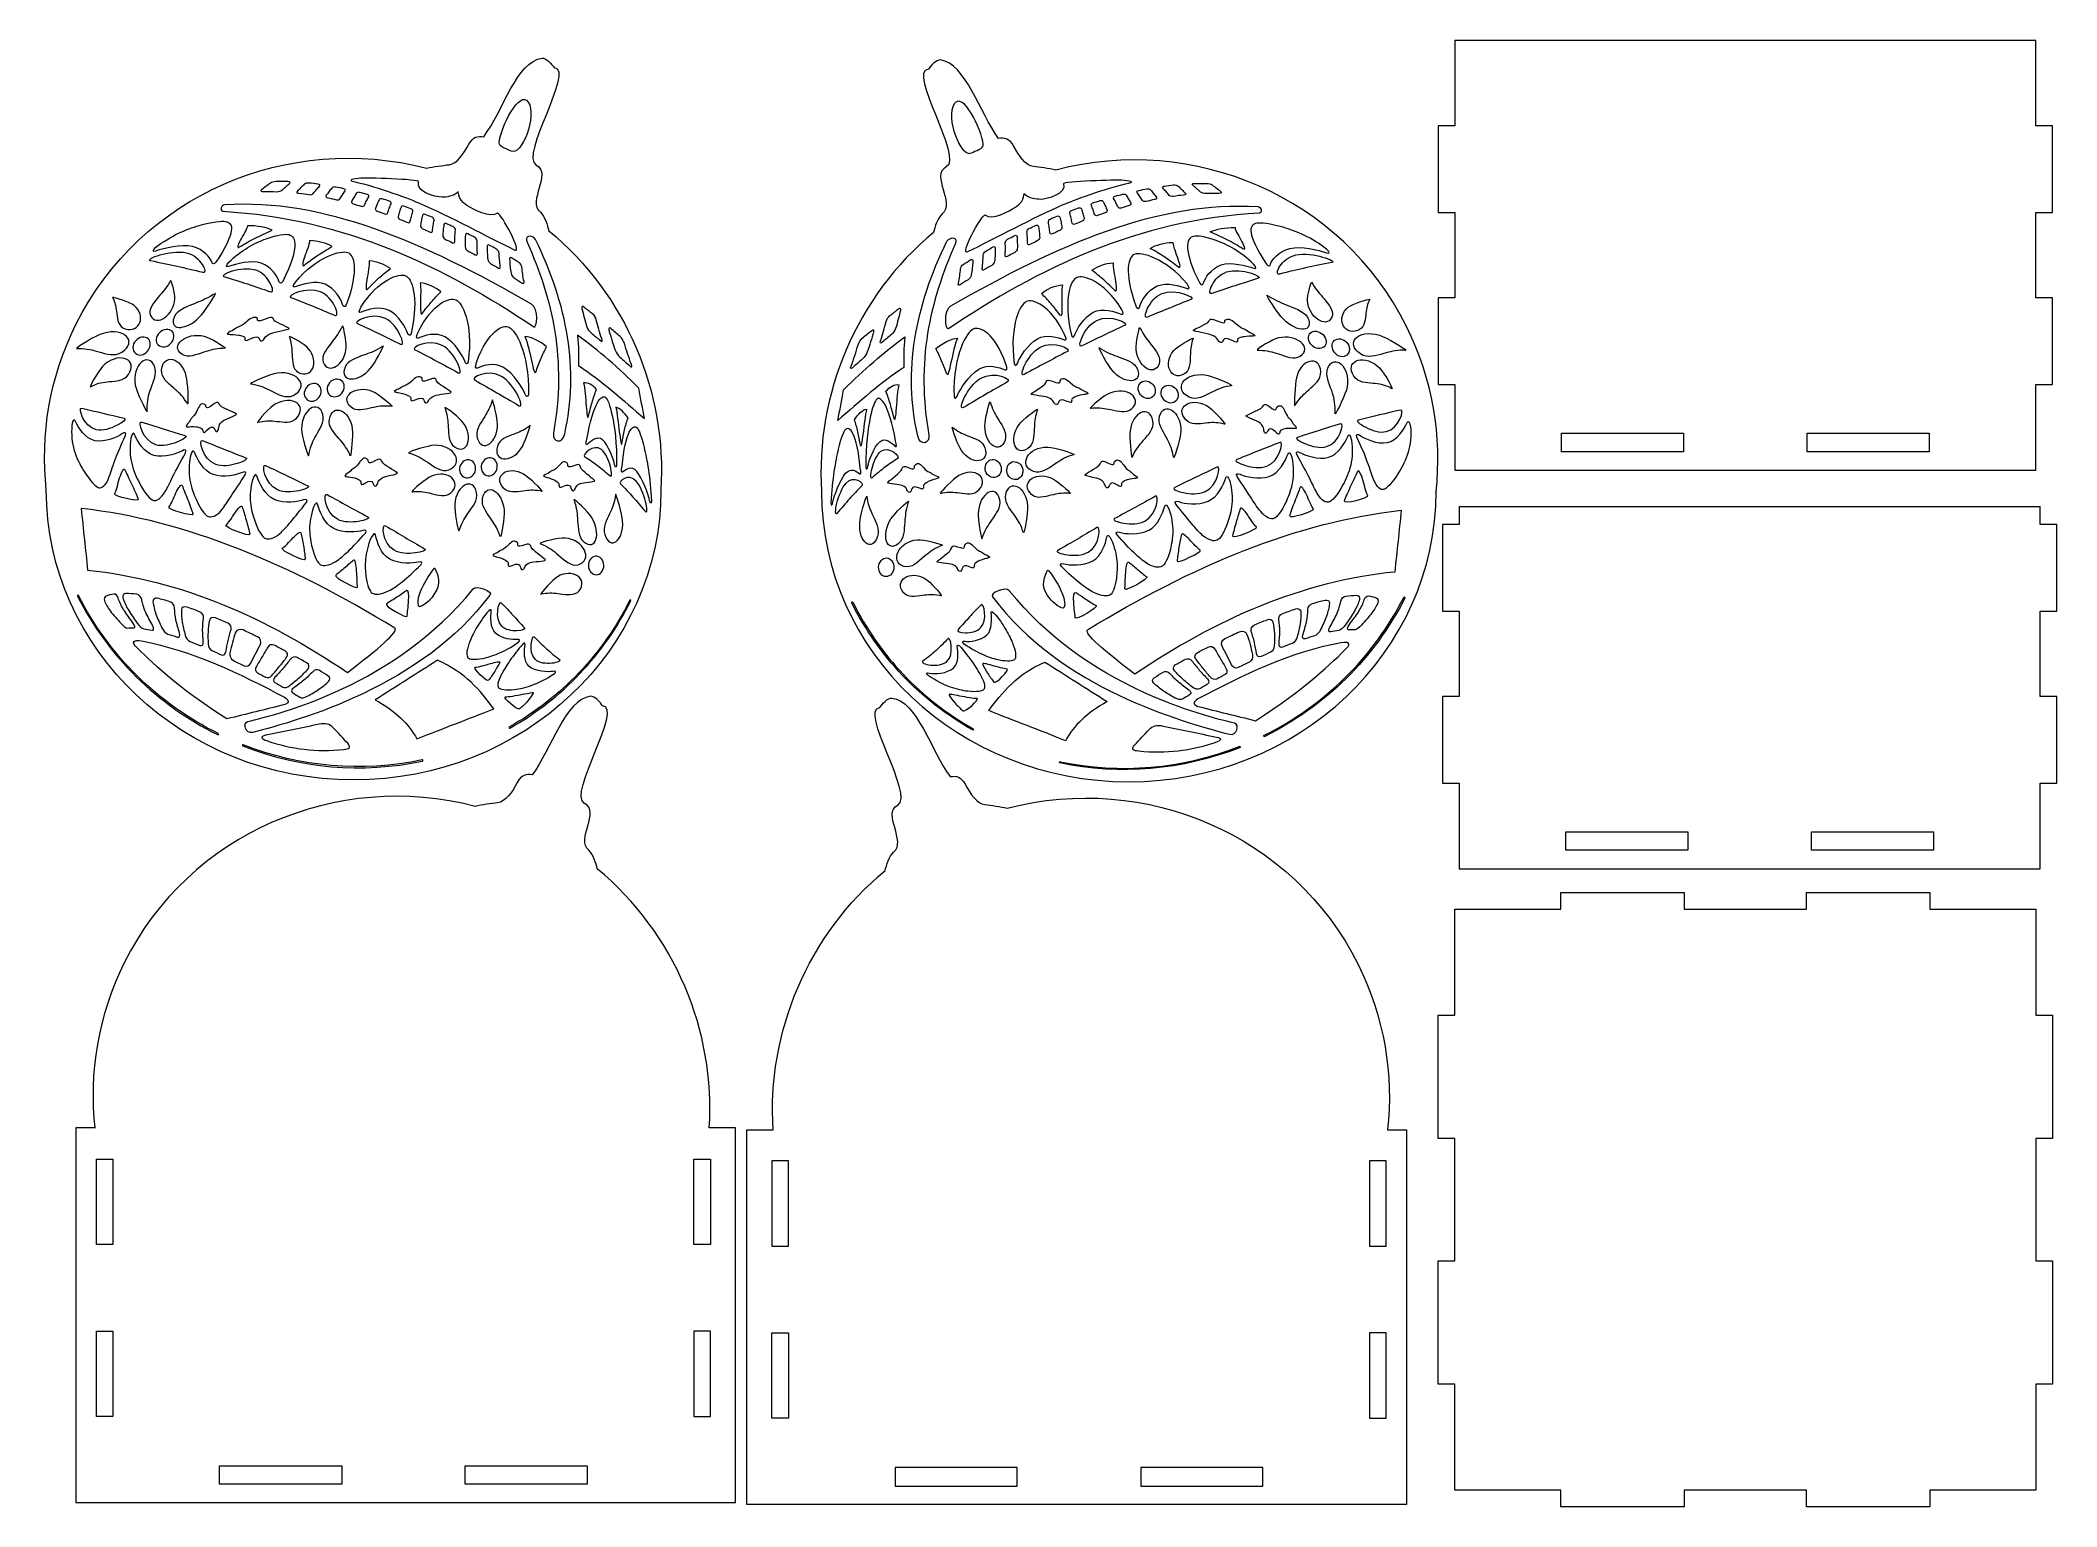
# Model space of a CAD drawing. Header units: centimetres. Extents: x -33.5 to 32.2, y -24.3 to 23.4.
import ezdxf

# ---------------------------------------------------------------- set-up
doc = ezdxf.new("R2010")
doc.units = ezdxf.units.CM
doc.header["$MEASUREMENT"] = 0
doc.layers.add('layer 1', color=7, linetype='Continuous')

msp = doc.modelspace()

# ---------------------------------------------------------------- linework, layer by layer
at = {"layer": 'layer 1', "color": 250, "lineweight": 9}
for points, knots in [([(12.56155, 23.42082), (12.56155, 23.42082), (12.56155, 20.63084), (12.56155, 20.63084), (12.56155, 20.63084), (12.56155, 20.63084), (12.02155, 20.63084), (12.02155, 20.63084), (12.02155, 20.63084), (12.02155, 20.63084), (12.02155, 17.81084), (12.02155, 17.81084), (12.02155, 17.81084), (12.02155, 17.81084), (12.56155, 17.81084), (12.56155, 17.81084), (12.56155, 17.81084), (12.56155, 17.81084), (12.56155, 15.03084), (12.56155, 15.03084), (12.56155, 15.03084), (12.56155, 15.03084), (12.02155, 15.03084), (12.02155, 15.03084), (12.02155, 15.03084), (12.02155, 15.03084), (12.02155, 12.21084), (12.02155, 12.21084), (12.02155, 12.21084), (12.02155, 12.21084), (12.56155, 12.21084), (12.56155, 12.21084), (12.56155, 12.21084), (12.56155, 12.21084), (12.56155, 9.42082), (12.56155, 9.42082), (12.56155, 9.42082), (12.56155, 9.42082), (31.48155, 9.42082), (31.48155, 9.42082), (31.48155, 9.42082), (31.48155, 9.42082), (31.48155, 12.21084), (31.48155, 12.21084), (31.48155, 12.21084), (31.48155, 12.21084), (32.02157, 12.21084), (32.02157, 12.21084), (32.02157, 12.21084), (32.02157, 12.21084), (32.02157, 15.03084), (32.02157, 15.03084), (32.02157, 15.03084), (32.02157, 15.03084), (31.48155, 15.03084), (31.48155, 15.03084), (31.48155, 15.03084), (31.48155, 15.03084), (31.48155, 17.81084), (31.48155, 17.81084), (31.48155, 17.81084), (31.48155, 17.81084), (32.02157, 17.81084), (32.02157, 17.81084), (32.02157, 17.81084), (32.02157, 17.81084), (32.02157, 20.63084), (32.02157, 20.63084), (32.02157, 20.63084), (32.02157, 20.63084), (31.48155, 20.63084), (31.48155, 20.63084), (31.48155, 20.63084), (31.48155, 20.63084), (31.48155, 23.42082), (31.48155, 23.42082)], [0, 0, 0, 0, 0.05, 0.05, 0.05, 0.05, 0.1, 0.1, 0.1, 0.1, 0.15, 0.15, 0.15, 0.15, 0.2, 0.2, 0.2, 0.2, 0.25, 0.25, 0.25, 0.25, 0.3, 0.3, 0.3, 0.3, 0.35, 0.35, 0.35, 0.35, 0.4, 0.4, 0.4, 0.4, 0.45, 0.45, 0.45, 0.45, 0.5, 0.5, 0.5, 0.5, 0.55, 0.55, 0.55, 0.55, 0.6, 0.6, 0.6, 0.6, 0.65, 0.65, 0.65, 0.65, 0.7, 0.7, 0.7, 0.7, 0.75, 0.75, 0.75, 0.75, 0.8, 0.8, 0.8, 0.8, 0.85, 0.85, 0.85, 0.85, 0.9, 0.9, 0.9, 0.9, 1, 1, 1, 1]), ([(-13.29595, 8.77912), (-13.29967, 8.77912), (-13.30163, 8.77912), (-13.30163, 8.77912), (-13.30163, 8.77912), (-13.09089, 11.9314), (-14.42761, 15.13756), (-16.94611, 17.21986), (-16.94611, 17.21986), (-16.98735, 17.39694), (-17.07947, 17.68816), (-17.22347, 17.82494), (-17.22347, 17.82494), (-17.66533, 18.17216), (-16.82847, 19.08744), (-17.36107, 19.3527), (-17.36107, 19.3527), (-17.92427, 19.65298), (-16.07183, 22.48824), (-16.77795, 22.53398), (-16.77795, 22.53398), (-16.83573, 22.63518), (-17.04477, 22.85702), (-17.16727, 22.84154), (-17.16727, 22.84154), (-17.99471, 22.73698), (-18.44097, 21.1196), (-19.06661, 20.28124), (-19.06661, 20.28124), (-19.25409, 20.31546), (-19.42521, 20.27638), (-19.55205, 20.0376), (-19.55205, 20.0376), (-19.73379, 19.7069), (-19.92823, 19.40512), (-20.19647, 19.37038), (-20.19647, 19.37038), (-20.39303, 19.3449), (-20.70199, 19.30496), (-20.92609, 19.25486), (-20.92609, 19.25486), (-25.42289, 20.42576), (-30.2393, 18.40144), (-32.35214, 14.15946), (-32.35214, 14.15946), (-33.2118, 12.43352), (-33.50882, 10.57142), (-33.31328, 8.7756), (-33.31328, 8.7756), (-33.31316, 8.77444), (-33.31248, 8.77912), (-33.31366, 8.77912), (-33.31366, 8.77912), (-33.31366, 3.56044), (-28.83256, -0.67012), (-23.30481, -0.67012), (-23.30481, -0.67012), (-17.77705, -0.67012), (-13.29595, 3.56044), (-13.29595, 8.77912)], [0, 0, 0, 0, 0.0625, 0.0625, 0.0625, 0.0625, 0.125, 0.125, 0.125, 0.125, 0.1875, 0.1875, 0.1875, 0.1875, 0.25, 0.25, 0.25, 0.25, 0.3125, 0.3125, 0.3125, 0.3125, 0.375, 0.375, 0.375, 0.375, 0.4375, 0.4375, 0.4375, 0.4375, 0.5, 0.5, 0.5, 0.5, 0.5625, 0.5625, 0.5625, 0.5625, 0.625, 0.625, 0.625, 0.625, 0.6875, 0.6875, 0.6875, 0.6875, 0.75, 0.75, 0.75, 0.75, 0.8125, 0.8125, 0.8125, 0.8125, 0.875, 0.875, 0.875, 0.875, 1, 1, 1, 1]), ([(-8.06721, 8.72116), (-8.06349, 8.72116), (-8.06153, 8.72116), (-8.06153, 8.72116), (-8.06153, 8.72116), (-8.27227, 11.87344), (-6.93555, 15.0796), (-4.41705, 17.1619), (-4.41705, 17.1619), (-4.37581, 17.33898), (-4.28369, 17.6302), (-4.13969, 17.76698), (-4.13969, 17.76698), (-3.69783, 18.1142), (-4.53469, 19.02948), (-4.00209, 19.29474), (-4.00209, 19.29474), (-3.43889, 19.59502), (-5.29133, 22.43028), (-4.58521, 22.47602), (-4.58521, 22.47602), (-4.52743, 22.57722), (-4.31839, 22.79906), (-4.19589, 22.78358), (-4.19589, 22.78358), (-3.36845, 22.67902), (-2.92219, 21.06164), (-2.29655, 20.22328), (-2.29655, 20.22328), (-2.10907, 20.2575), (-1.93795, 20.21842), (-1.81111, 19.97964), (-1.81111, 19.97964), (-1.62937, 19.64894), (-1.43493, 19.34716), (-1.16669, 19.31242), (-1.16669, 19.31242), (-0.97013, 19.28694), (-0.66117, 19.247), (-0.43707, 19.1969), (-0.43707, 19.1969), (4.05973, 20.3678), (8.87613, 18.34348), (10.98897, 14.1015), (10.98897, 14.1015), (11.84863, 12.37556), (12.14565, 10.51346), (11.95011, 8.71764), (11.95011, 8.71764), (11.94999, 8.71648), (11.94931, 8.72116), (11.95049, 8.72116), (11.95049, 8.72116), (11.95049, 3.50248), (7.46939, -0.72808), (1.94165, -0.72808), (1.94165, -0.72808), (-3.58611, -0.72808), (-8.06721, 3.50248), (-8.06721, 8.72116)], [0, 0, 0, 0, 0.0625, 0.0625, 0.0625, 0.0625, 0.125, 0.125, 0.125, 0.125, 0.1875, 0.1875, 0.1875, 0.1875, 0.25, 0.25, 0.25, 0.25, 0.3125, 0.3125, 0.3125, 0.3125, 0.375, 0.375, 0.375, 0.375, 0.4375, 0.4375, 0.4375, 0.4375, 0.5, 0.5, 0.5, 0.5, 0.5625, 0.5625, 0.5625, 0.5625, 0.625, 0.625, 0.625, 0.625, 0.6875, 0.6875, 0.6875, 0.6875, 0.75, 0.75, 0.75, 0.75, 0.8125, 0.8125, 0.8125, 0.8125, 0.875, 0.875, 0.875, 0.875, 1, 1, 1, 1]), ([(-17.61569, 21.40836), (-17.89533, 21.83486), (-18.51115, 20.6075), (-18.56585, 20.0831), (-18.56585, 20.0831), (-18.57939, 19.9536), (-18.30921, 19.87822), (-18.17735, 19.81126), (-18.17735, 19.81126), (-17.83353, 19.63668), (-17.31911, 20.95944), (-17.61569, 21.40836)], [0, 0, 0, 0, 0.25, 0.25, 0.25, 0.25, 0.5, 0.5, 0.5, 0.5, 1, 1, 1, 1]), ([(-3.74747, 21.3504), (-3.46783, 21.7769), (-2.85201, 20.54954), (-2.79731, 20.02514), (-2.79731, 20.02514), (-2.78377, 19.89564), (-3.05395, 19.82026), (-3.18581, 19.7533), (-3.18581, 19.7533), (-3.52963, 19.57872), (-4.04405, 20.90148), (-3.74747, 21.3504)], [0, 0, 0, 0, 0.25, 0.25, 0.25, 0.25, 0.5, 0.5, 0.5, 0.5, 1, 1, 1, 1]), ([(-25.83459, 18.81992), (-25.70385, 18.81952), (-25.57311, 18.81926), (-25.44547, 18.8185), (-25.44547, 18.8185), (-25.38103, 18.81808), (-25.35171, 18.79352), (-25.38167, 18.76826), (-25.38167, 18.76826), (-25.42683, 18.73024), (-25.46961, 18.69072), (-25.51283, 18.65304), (-25.51283, 18.65304), (-25.55745, 18.61408), (-25.60255, 18.57728), (-25.64411, 18.53748), (-25.64411, 18.53748), (-25.67145, 18.51132), (-25.75063, 18.48992), (-25.81959, 18.49046), (-25.81959, 18.49046), (-25.95745, 18.49162), (-26.09807, 18.49326), (-26.24035, 18.49484), (-26.24035, 18.49484), (-26.31515, 18.49566), (-26.34651, 18.51692), (-26.31415, 18.54306), (-26.31415, 18.54306), (-26.26597, 18.58194), (-26.21653, 18.61992), (-26.16653, 18.6581), (-26.16653, 18.6581), (-26.11691, 18.696), (-26.06731, 18.73376), (-26.01653, 18.77196), (-26.01653, 18.77196), (-25.98317, 18.79698), (-25.90521, 18.82014), (-25.83459, 18.81992)], [0, 0, 0, 0, 0.09090909, 0.09090909, 0.09090909, 0.09090909, 0.18181818, 0.18181818, 0.18181818, 0.18181818, 0.27272727, 0.27272727, 0.27272727, 0.27272727, 0.36363636, 0.36363636, 0.36363636, 0.36363636, 0.45454545, 0.45454545, 0.45454545, 0.45454545, 0.54545455, 0.54545455, 0.54545455, 0.54545455, 0.63636364, 0.63636364, 0.63636364, 0.63636364, 0.72727273, 0.72727273, 0.72727273, 0.72727273, 0.81818182, 0.81818182, 0.81818182, 0.81818182, 1, 1, 1, 1]), ([(-24.76385, 18.7727), (-24.66247, 18.7626), (-24.56265, 18.74756), (-24.46431, 18.7334), (-24.46431, 18.7334), (-24.41097, 18.72576), (-24.38885, 18.696), (-24.41311, 18.67), (-24.41311, 18.67), (-24.45031, 18.63008), (-24.48609, 18.59136), (-24.52183, 18.55146), (-24.52183, 18.55146), (-24.55723, 18.51186), (-24.59105, 18.47074), (-24.62315, 18.42956), (-24.62315, 18.42956), (-24.64505, 18.40156), (-24.70613, 18.38688), (-24.76041, 18.3958), (-24.76041, 18.3958), (-24.86469, 18.41292), (-24.97527, 18.42672), (-25.08761, 18.43702), (-25.08761, 18.43702), (-25.14799, 18.44258), (-25.17419, 18.46878), (-25.14861, 18.49576), (-25.14861, 18.49576), (-25.11069, 18.5358), (-25.07219, 18.57534), (-25.03221, 18.6147), (-25.03221, 18.6147), (-24.99257, 18.65368), (-24.95325, 18.69296), (-24.91209, 18.73194), (-24.91209, 18.73194), (-24.88483, 18.7578), (-24.82159, 18.7785), (-24.76385, 18.7727)], [0, 0, 0, 0, 0.09090909, 0.09090909, 0.09090909, 0.09090909, 0.18181818, 0.18181818, 0.18181818, 0.18181818, 0.27272727, 0.27272727, 0.27272727, 0.27272727, 0.36363636, 0.36363636, 0.36363636, 0.36363636, 0.45454545, 0.45454545, 0.45454545, 0.45454545, 0.54545455, 0.54545455, 0.54545455, 0.54545455, 0.63636364, 0.63636364, 0.63636364, 0.63636364, 0.72727273, 0.72727273, 0.72727273, 0.72727273, 0.81818182, 0.81818182, 0.81818182, 0.81818182, 1, 1, 1, 1]), ([(-23.89269, 18.6421), (-23.80529, 18.6243), (-23.71507, 18.60588), (-23.62761, 18.58806), (-23.62761, 18.58806), (-23.57979, 18.57834), (-23.55939, 18.54666), (-23.57947, 18.51838), (-23.57947, 18.51838), (-23.60955, 18.4762), (-23.63833, 18.43358), (-23.66709, 18.39088), (-23.66709, 18.39088), (-23.69583, 18.34824), (-23.72347, 18.30492), (-23.74975, 18.26118), (-23.74975, 18.26118), (-23.76743, 18.2317), (-23.81875, 18.21632), (-23.86721, 18.22778), (-23.86721, 18.22778), (-23.96141, 18.25012), (-24.05527, 18.27466), (-24.14875, 18.29418), (-24.14875, 18.29418), (-24.19983, 18.3049), (-24.22569, 18.3331), (-24.20567, 18.36128), (-24.20567, 18.36128), (-24.17569, 18.4033), (-24.14395, 18.44432), (-24.11207, 18.4856), (-24.11207, 18.4856), (-24.08041, 18.52658), (-24.04855, 18.56786), (-24.01487, 18.60826), (-24.01487, 18.60826), (-23.99239, 18.63534), (-23.94051, 18.6518), (-23.89269, 18.6421)], [0, 0, 0, 0, 0.09090909, 0.09090909, 0.09090909, 0.09090909, 0.18181818, 0.18181818, 0.18181818, 0.18181818, 0.27272727, 0.27272727, 0.27272727, 0.27272727, 0.36363636, 0.36363636, 0.36363636, 0.36363636, 0.45454545, 0.45454545, 0.45454545, 0.45454545, 0.54545455, 0.54545455, 0.54545455, 0.54545455, 0.63636364, 0.63636364, 0.63636364, 0.63636364, 0.72727273, 0.72727273, 0.72727273, 0.72727273, 0.81818182, 0.81818182, 0.81818182, 0.81818182, 1, 1, 1, 1]), ([(-23.29455, 18.81698), (-23.51665, 18.86512), (-23.31427, 18.91624), (-23.07511, 18.93188), (-23.07511, 18.93188), (-22.93591, 18.94096), (-21.15777, 18.9035), (-21.18743, 18.81344), (-21.18743, 18.81344), (-21.29317, 18.49214), (-20.67127, 18.31164), (-20.41841, 18.3094), (-20.41841, 18.3094), (-20.30947, 18.30842), (-20.02865, 18.3384), (-19.92293, 18.47158), (-19.92293, 18.47158), (-19.84849, 18.56538), (-19.97957, 18.2698), (-19.61309, 18.04196), (-19.61309, 18.04196), (-19.41391, 17.9181), (-18.84657, 17.60444), (-18.62095, 17.78972), (-18.62095, 17.78972), (-18.48569, 17.77774), (-17.79361, 16.46364), (-18.05331, 16.58918), (-18.05331, 16.58918), (-18.91561, 17.0062), (-20.19489, 17.69782), (-21.15731, 18.11586), (-21.15731, 18.11586), (-21.44099, 18.2391), (-22.49385, 18.64326), (-23.29455, 18.81698)], [0, 0, 0, 0, 0.1, 0.1, 0.1, 0.1, 0.2, 0.2, 0.2, 0.2, 0.3, 0.3, 0.3, 0.3, 0.4, 0.4, 0.4, 0.4, 0.5, 0.5, 0.5, 0.5, 0.6, 0.6, 0.6, 0.6, 0.7, 0.7, 0.7, 0.7, 0.8, 0.8, 0.8, 0.8, 1, 1, 1, 1]), ([(-23.10991, 18.46702), (-23.02989, 18.44616), (-22.94585, 18.42474), (-22.86337, 18.4028), (-22.86337, 18.4028), (-22.81825, 18.39082), (-22.79543, 18.35554), (-22.81177, 18.3252), (-22.81177, 18.3252), (-22.83611, 18.27988), (-22.86175, 18.23536), (-22.88527, 18.18964), (-22.88527, 18.18964), (-22.90877, 18.14398), (-22.93029, 18.09748), (-22.95019, 18.0503), (-22.95019, 18.0503), (-22.96361, 18.01842), (-23.00861, 18.00262), (-23.05565, 18.01678), (-23.05565, 18.01678), (-23.14343, 18.04312), (-23.23133, 18.06906), (-23.31649, 18.09452), (-23.31649, 18.09452), (-23.36103, 18.10784), (-23.38733, 18.14268), (-23.37231, 18.17286), (-23.37231, 18.17286), (-23.34987, 18.2179), (-23.32499, 18.26184), (-23.29893, 18.305), (-23.29893, 18.305), (-23.27289, 18.34824), (-23.24595, 18.39082), (-23.21823, 18.43376), (-23.21823, 18.43376), (-23.19993, 18.46218), (-23.15241, 18.4781), (-23.10991, 18.46702)], [0, 0, 0, 0, 0.09090909, 0.09090909, 0.09090909, 0.09090909, 0.18181818, 0.18181818, 0.18181818, 0.18181818, 0.27272727, 0.27272727, 0.27272727, 0.27272727, 0.36363636, 0.36363636, 0.36363636, 0.36363636, 0.45454545, 0.45454545, 0.45454545, 0.45454545, 0.54545455, 0.54545455, 0.54545455, 0.54545455, 0.63636364, 0.63636364, 0.63636364, 0.63636364, 0.72727273, 0.72727273, 0.72727273, 0.72727273, 0.81818182, 0.81818182, 0.81818182, 0.81818182, 1, 1, 1, 1]), ([(1.93139, 18.75902), (2.15349, 18.80716), (1.95111, 18.85828), (1.71195, 18.87392), (1.71195, 18.87392), (1.57275, 18.883), (-0.20539, 18.84554), (-0.17573, 18.75548), (-0.17573, 18.75548), (-0.06999, 18.43418), (-0.69189, 18.25368), (-0.94475, 18.25144), (-0.94475, 18.25144), (-1.05369, 18.25046), (-1.33451, 18.28044), (-1.44023, 18.41362), (-1.44023, 18.41362), (-1.51467, 18.50742), (-1.38359, 18.21184), (-1.75007, 17.984), (-1.75007, 17.984), (-1.94925, 17.86014), (-2.51659, 17.54648), (-2.74221, 17.73176), (-2.74221, 17.73176), (-2.87747, 17.71978), (-3.56955, 16.40568), (-3.30985, 16.53122), (-3.30985, 16.53122), (-2.44755, 16.94824), (-1.16827, 17.63986), (-0.20585, 18.0579), (-0.20585, 18.0579), (0.07783, 18.18114), (1.13069, 18.5853), (1.93139, 18.75902)], [0, 0, 0, 0, 0.1, 0.1, 0.1, 0.1, 0.2, 0.2, 0.2, 0.2, 0.3, 0.3, 0.3, 0.3, 0.4, 0.4, 0.4, 0.4, 0.5, 0.5, 0.5, 0.5, 0.6, 0.6, 0.6, 0.6, 0.7, 0.7, 0.7, 0.7, 0.8, 0.8, 0.8, 0.8, 1, 1, 1, 1]), ([(1.74675, 18.40906), (1.66673, 18.3882), (1.58269, 18.36678), (1.50021, 18.34484), (1.50021, 18.34484), (1.45509, 18.33286), (1.43227, 18.29758), (1.44861, 18.26724), (1.44861, 18.26724), (1.47295, 18.22192), (1.49859, 18.1774), (1.52211, 18.13168), (1.52211, 18.13168), (1.54561, 18.08602), (1.56713, 18.03952), (1.58703, 17.99234), (1.58703, 17.99234), (1.60045, 17.96046), (1.64545, 17.94466), (1.69249, 17.95882), (1.69249, 17.95882), (1.78027, 17.98516), (1.86817, 18.0111), (1.95333, 18.03656), (1.95333, 18.03656), (1.99787, 18.04988), (2.02417, 18.08472), (2.00915, 18.1149), (2.00915, 18.1149), (1.98671, 18.15994), (1.96183, 18.20388), (1.93577, 18.24704), (1.93577, 18.24704), (1.90973, 18.29028), (1.88279, 18.33286), (1.85507, 18.3758), (1.85507, 18.3758), (1.83677, 18.40422), (1.78925, 18.42014), (1.74675, 18.40906)], [0, 0, 0, 0, 0.09090909, 0.09090909, 0.09090909, 0.09090909, 0.18181818, 0.18181818, 0.18181818, 0.18181818, 0.27272727, 0.27272727, 0.27272727, 0.27272727, 0.36363636, 0.36363636, 0.36363636, 0.36363636, 0.45454545, 0.45454545, 0.45454545, 0.45454545, 0.54545455, 0.54545455, 0.54545455, 0.54545455, 0.63636364, 0.63636364, 0.63636364, 0.63636364, 0.72727273, 0.72727273, 0.72727273, 0.72727273, 0.81818182, 0.81818182, 0.81818182, 0.81818182, 1, 1, 1, 1]), ([(2.52953, 18.58414), (2.44213, 18.56634), (2.35191, 18.54792), (2.26445, 18.5301), (2.26445, 18.5301), (2.21663, 18.52038), (2.19623, 18.4887), (2.21631, 18.46042), (2.21631, 18.46042), (2.24639, 18.41824), (2.27517, 18.37562), (2.30393, 18.33292), (2.30393, 18.33292), (2.33267, 18.29028), (2.36031, 18.24696), (2.38659, 18.20322), (2.38659, 18.20322), (2.40427, 18.17374), (2.45559, 18.15836), (2.50405, 18.16982), (2.50405, 18.16982), (2.59825, 18.19216), (2.69211, 18.2167), (2.78559, 18.23622), (2.78559, 18.23622), (2.83667, 18.24694), (2.86253, 18.27514), (2.84251, 18.30332), (2.84251, 18.30332), (2.81253, 18.34534), (2.78079, 18.38636), (2.74891, 18.42764), (2.74891, 18.42764), (2.71725, 18.46862), (2.68539, 18.5099), (2.65171, 18.5503), (2.65171, 18.5503), (2.62923, 18.57738), (2.57735, 18.59384), (2.52953, 18.58414)], [0, 0, 0, 0, 0.09090909, 0.09090909, 0.09090909, 0.09090909, 0.18181818, 0.18181818, 0.18181818, 0.18181818, 0.27272727, 0.27272727, 0.27272727, 0.27272727, 0.36363636, 0.36363636, 0.36363636, 0.36363636, 0.45454545, 0.45454545, 0.45454545, 0.45454545, 0.54545455, 0.54545455, 0.54545455, 0.54545455, 0.63636364, 0.63636364, 0.63636364, 0.63636364, 0.72727273, 0.72727273, 0.72727273, 0.72727273, 0.81818182, 0.81818182, 0.81818182, 0.81818182, 1, 1, 1, 1]), ([(3.40069, 18.71474), (3.29931, 18.70464), (3.19949, 18.6896), (3.10115, 18.67544), (3.10115, 18.67544), (3.04781, 18.6678), (3.02569, 18.63804), (3.04995, 18.61204), (3.04995, 18.61204), (3.08715, 18.57212), (3.12293, 18.5334), (3.15867, 18.4935), (3.15867, 18.4935), (3.19407, 18.4539), (3.22789, 18.41278), (3.25999, 18.3716), (3.25999, 18.3716), (3.28189, 18.3436), (3.34297, 18.32892), (3.39725, 18.33784), (3.39725, 18.33784), (3.50153, 18.35496), (3.61211, 18.36876), (3.72445, 18.37906), (3.72445, 18.37906), (3.78483, 18.38462), (3.81103, 18.41082), (3.78545, 18.4378), (3.78545, 18.4378), (3.74753, 18.47784), (3.70903, 18.51738), (3.66905, 18.55674), (3.66905, 18.55674), (3.62941, 18.59572), (3.59009, 18.635), (3.54893, 18.67398), (3.54893, 18.67398), (3.52167, 18.69984), (3.45843, 18.72054), (3.40069, 18.71474)], [0, 0, 0, 0, 0.09090909, 0.09090909, 0.09090909, 0.09090909, 0.18181818, 0.18181818, 0.18181818, 0.18181818, 0.27272727, 0.27272727, 0.27272727, 0.27272727, 0.36363636, 0.36363636, 0.36363636, 0.36363636, 0.45454545, 0.45454545, 0.45454545, 0.45454545, 0.54545455, 0.54545455, 0.54545455, 0.54545455, 0.63636364, 0.63636364, 0.63636364, 0.63636364, 0.72727273, 0.72727273, 0.72727273, 0.72727273, 0.81818182, 0.81818182, 0.81818182, 0.81818182, 1, 1, 1, 1]), ([(4.47143, 18.76196), (4.34069, 18.76156), (4.20995, 18.7613), (4.08231, 18.76054), (4.08231, 18.76054), (4.01787, 18.76012), (3.98855, 18.73556), (4.01851, 18.7103), (4.01851, 18.7103), (4.06367, 18.67228), (4.10645, 18.63276), (4.14967, 18.59508), (4.14967, 18.59508), (4.19429, 18.55612), (4.23939, 18.51932), (4.28095, 18.47952), (4.28095, 18.47952), (4.30829, 18.45336), (4.38747, 18.43196), (4.45643, 18.4325), (4.45643, 18.4325), (4.59429, 18.43366), (4.73491, 18.4353), (4.87719, 18.43688), (4.87719, 18.43688), (4.95199, 18.4377), (4.98335, 18.45896), (4.95099, 18.4851), (4.95099, 18.4851), (4.90281, 18.52398), (4.85337, 18.56196), (4.80337, 18.60014), (4.80337, 18.60014), (4.75375, 18.63804), (4.70415, 18.6758), (4.65337, 18.714), (4.65337, 18.714), (4.62001, 18.73902), (4.54205, 18.76218), (4.47143, 18.76196)], [0, 0, 0, 0, 0.09090909, 0.09090909, 0.09090909, 0.09090909, 0.18181818, 0.18181818, 0.18181818, 0.18181818, 0.27272727, 0.27272727, 0.27272727, 0.27272727, 0.36363636, 0.36363636, 0.36363636, 0.36363636, 0.45454545, 0.45454545, 0.45454545, 0.45454545, 0.54545455, 0.54545455, 0.54545455, 0.54545455, 0.63636364, 0.63636364, 0.63636364, 0.63636364, 0.72727273, 0.72727273, 0.72727273, 0.72727273, 0.81818182, 0.81818182, 0.81818182, 0.81818182, 1, 1, 1, 1]), ([(-27.50288, 18.06102), (-24.30145, 18.27498), (-20.99583, 16.83658), (-17.51315, 14.8278), (-17.51315, 14.8278), (-17.25219, 14.67948), (-17.34307, 14.02304), (-17.43377, 14.08606), (-17.43377, 14.08606), (-20.35729, 16.04486), (-23.57839, 17.62176), (-27.56328, 17.85272), (-27.56328, 17.85272), (-27.68086, 17.87914), (-27.601, 18.06262), (-27.50288, 18.06102)], [0, 0, 0, 0, 0.2, 0.2, 0.2, 0.2, 0.4, 0.4, 0.4, 0.4, 0.6, 0.6, 0.6, 0.6, 1, 1, 1, 1]), ([(-22.37675, 18.25874), (-22.29615, 18.23318), (-22.21799, 18.20888), (-22.13733, 18.18344), (-22.13733, 18.18344), (-22.09701, 18.1707), (-22.07363, 18.13296), (-22.08697, 18.10016), (-22.08697, 18.10016), (-22.10661, 18.0517), (-22.12495, 18.00272), (-22.14349, 17.95344), (-22.14349, 17.95344), (-22.16185, 17.90454), (-22.17931, 17.85484), (-22.19383, 17.80396), (-22.19383, 17.80396), (-22.20367, 17.7697), (-22.24455, 17.75354), (-22.28675, 17.76856), (-22.28675, 17.76856), (-22.37107, 17.7987), (-22.45409, 17.8284), (-22.53839, 17.8586), (-22.53839, 17.8586), (-22.57923, 17.8733), (-22.60773, 17.91222), (-22.59641, 17.94466), (-22.59641, 17.94466), (-22.57955, 17.99288), (-22.55899, 18.03938), (-22.53813, 18.08576), (-22.53813, 18.08576), (-22.51731, 18.1322), (-22.49567, 18.17838), (-22.47373, 18.2242), (-22.47373, 18.2242), (-22.45889, 18.25524), (-22.41569, 18.27112), (-22.37675, 18.25874)], [0, 0, 0, 0, 0.09090909, 0.09090909, 0.09090909, 0.09090909, 0.18181818, 0.18181818, 0.18181818, 0.18181818, 0.27272727, 0.27272727, 0.27272727, 0.27272727, 0.36363636, 0.36363636, 0.36363636, 0.36363636, 0.45454545, 0.45454545, 0.45454545, 0.45454545, 0.54545455, 0.54545455, 0.54545455, 0.54545455, 0.63636364, 0.63636364, 0.63636364, 0.63636364, 0.72727273, 0.72727273, 0.72727273, 0.72727273, 0.81818182, 0.81818182, 0.81818182, 0.81818182, 1, 1, 1, 1]), ([(-21.67041, 18.0209), (-21.59157, 17.99178), (-21.51513, 17.96386), (-21.43623, 17.93492), (-21.43623, 17.93492), (-21.39931, 17.92136), (-21.37103, 17.87936), (-21.38089, 17.84358), (-21.38089, 17.84358), (-21.39531, 17.79122), (-21.41107, 17.7392), (-21.42465, 17.68622), (-21.42465, 17.68622), (-21.43819, 17.63334), (-21.45173, 17.58), (-21.46099, 17.5256), (-21.46099, 17.5256), (-21.46733, 17.48824), (-21.50451, 17.47146), (-21.54317, 17.48752), (-21.54317, 17.48752), (-21.62677, 17.52214), (-21.70763, 17.55648), (-21.79025, 17.58988), (-21.79025, 17.58988), (-21.83165, 17.6066), (-21.86037, 17.64728), (-21.85255, 17.68228), (-21.85255, 17.68228), (-21.84093, 17.7346), (-21.82679, 17.78542), (-21.81085, 17.83564), (-21.81085, 17.83564), (-21.79483, 17.88584), (-21.77713, 17.93548), (-21.76037, 17.98526), (-21.76037, 17.98526), (-21.74903, 18.01898), (-21.70977, 18.0354), (-21.67041, 18.0209)], [0, 0, 0, 0, 0.09090909, 0.09090909, 0.09090909, 0.09090909, 0.18181818, 0.18181818, 0.18181818, 0.18181818, 0.27272727, 0.27272727, 0.27272727, 0.27272727, 0.36363636, 0.36363636, 0.36363636, 0.36363636, 0.45454545, 0.45454545, 0.45454545, 0.45454545, 0.54545455, 0.54545455, 0.54545455, 0.54545455, 0.63636364, 0.63636364, 0.63636364, 0.63636364, 0.72727273, 0.72727273, 0.72727273, 0.72727273, 0.81818182, 0.81818182, 0.81818182, 0.81818182, 1, 1, 1, 1]), ([(-20.97611, 17.75268), (-20.89893, 17.72038), (-20.82415, 17.68912), (-20.74565, 17.65636), (-20.74565, 17.65636), (-20.70703, 17.6402), (-20.67849, 17.59504), (-20.68539, 17.55672), (-20.68539, 17.55672), (-20.69553, 17.50038), (-20.70619, 17.44398), (-20.71447, 17.38644), (-20.71447, 17.38644), (-20.72273, 17.32924), (-20.73139, 17.27176), (-20.73499, 17.2123), (-20.73499, 17.2123), (-20.73745, 17.17204), (-20.77259, 17.155), (-20.81283, 17.1739), (-20.81283, 17.1739), (-20.89581, 17.21276), (-20.97489, 17.25052), (-21.05663, 17.28586), (-21.05663, 17.28586), (-21.09749, 17.30354), (-21.13135, 17.34922), (-21.12633, 17.3876), (-21.12633, 17.3876), (-21.11905, 17.4434), (-21.10925, 17.4992), (-21.09797, 17.55342), (-21.09797, 17.55342), (-21.08661, 17.6081), (-21.07533, 17.6625), (-21.06207, 17.71606), (-21.06207, 17.71606), (-21.05313, 17.75234), (-21.01473, 17.76886), (-20.97611, 17.75268)], [0, 0, 0, 0, 0.09090909, 0.09090909, 0.09090909, 0.09090909, 0.18181818, 0.18181818, 0.18181818, 0.18181818, 0.27272727, 0.27272727, 0.27272727, 0.27272727, 0.36363636, 0.36363636, 0.36363636, 0.36363636, 0.45454545, 0.45454545, 0.45454545, 0.45454545, 0.54545455, 0.54545455, 0.54545455, 0.54545455, 0.63636364, 0.63636364, 0.63636364, 0.63636364, 0.72727273, 0.72727273, 0.72727273, 0.72727273, 0.81818182, 0.81818182, 0.81818182, 0.81818182, 1, 1, 1, 1]), ([(6.13971, 18.00306), (2.93829, 18.21702), (-0.36733, 16.77862), (-3.85001, 14.76984), (-3.85001, 14.76984), (-4.11097, 14.62152), (-4.02009, 13.96508), (-3.92939, 14.0281), (-3.92939, 14.0281), (-1.00587, 15.9869), (2.21523, 17.5638), (6.20011, 17.79476), (6.20011, 17.79476), (6.31769, 17.82118), (6.23783, 18.00466), (6.13971, 18.00306)], [0, 0, 0, 0, 0.2, 0.2, 0.2, 0.2, 0.4, 0.4, 0.4, 0.4, 0.6, 0.6, 0.6, 0.6, 1, 1, 1, 1]), ([(0.30725, 17.96294), (0.22841, 17.93382), (0.15197, 17.9059), (0.07307, 17.87696), (0.07307, 17.87696), (0.03615, 17.8634), (0.00787, 17.8214), (0.01773, 17.78562), (0.01773, 17.78562), (0.03215, 17.73326), (0.04791, 17.68124), (0.06149, 17.62826), (0.06149, 17.62826), (0.07503, 17.57538), (0.08857, 17.52204), (0.09783, 17.46764), (0.09783, 17.46764), (0.10417, 17.43028), (0.14135, 17.4135), (0.18001, 17.42956), (0.18001, 17.42956), (0.26361, 17.46418), (0.34447, 17.49852), (0.42709, 17.53192), (0.42709, 17.53192), (0.46849, 17.54864), (0.49721, 17.58932), (0.48939, 17.62432), (0.48939, 17.62432), (0.47777, 17.67664), (0.46363, 17.72746), (0.44769, 17.77768), (0.44769, 17.77768), (0.43167, 17.82788), (0.41397, 17.87752), (0.39721, 17.9273), (0.39721, 17.9273), (0.38587, 17.96102), (0.34661, 17.97744), (0.30725, 17.96294)], [0, 0, 0, 0, 0.09090909, 0.09090909, 0.09090909, 0.09090909, 0.18181818, 0.18181818, 0.18181818, 0.18181818, 0.27272727, 0.27272727, 0.27272727, 0.27272727, 0.36363636, 0.36363636, 0.36363636, 0.36363636, 0.45454545, 0.45454545, 0.45454545, 0.45454545, 0.54545455, 0.54545455, 0.54545455, 0.54545455, 0.63636364, 0.63636364, 0.63636364, 0.63636364, 0.72727273, 0.72727273, 0.72727273, 0.72727273, 0.81818182, 0.81818182, 0.81818182, 0.81818182, 1, 1, 1, 1]), ([(1.01359, 18.20078), (0.93299, 18.17522), (0.85483, 18.15092), (0.77417, 18.12548), (0.77417, 18.12548), (0.73385, 18.11274), (0.71047, 18.075), (0.72381, 18.0422), (0.72381, 18.0422), (0.74345, 17.99374), (0.76179, 17.94476), (0.78033, 17.89548), (0.78033, 17.89548), (0.79869, 17.84658), (0.81615, 17.79688), (0.83067, 17.746), (0.83067, 17.746), (0.84051, 17.71174), (0.88139, 17.69558), (0.92359, 17.7106), (0.92359, 17.7106), (1.00791, 17.74074), (1.09093, 17.77044), (1.17523, 17.80064), (1.17523, 17.80064), (1.21607, 17.81534), (1.24457, 17.85426), (1.23325, 17.8867), (1.23325, 17.8867), (1.21639, 17.93492), (1.19583, 17.98142), (1.17497, 18.0278), (1.17497, 18.0278), (1.15415, 18.07424), (1.13251, 18.12042), (1.11057, 18.16624), (1.11057, 18.16624), (1.09573, 18.19728), (1.05253, 18.21316), (1.01359, 18.20078)], [0, 0, 0, 0, 0.09090909, 0.09090909, 0.09090909, 0.09090909, 0.18181818, 0.18181818, 0.18181818, 0.18181818, 0.27272727, 0.27272727, 0.27272727, 0.27272727, 0.36363636, 0.36363636, 0.36363636, 0.36363636, 0.45454545, 0.45454545, 0.45454545, 0.45454545, 0.54545455, 0.54545455, 0.54545455, 0.54545455, 0.63636364, 0.63636364, 0.63636364, 0.63636364, 0.72727273, 0.72727273, 0.72727273, 0.72727273, 0.81818182, 0.81818182, 0.81818182, 0.81818182, 1, 1, 1, 1]), ([(-29.74858, 16.67906), (-29.86844, 16.56742), (-29.85752, 16.5271), (-29.75972, 16.55674), (-29.75972, 16.55674), (-29.46974, 16.64462), (-28.91882, 16.78736), (-28.55272, 16.70032), (-28.55272, 16.70032), (-28.1864, 16.61318), (-27.9582, 16.32042), (-27.92506, 16.19668), (-27.92506, 16.19668), (-27.90764, 16.13166), (-27.84606, 16.10692), (-27.78856, 16.1902), (-27.78856, 16.1902), (-27.4583, 16.6856), (-27.32539, 17.00944), (-27.28823, 17.21084), (-27.28823, 17.21084), (-27.25153, 17.40942), (-27.35157, 17.49978), (-27.47256, 17.52114), (-27.47256, 17.52114), (-27.59516, 17.54282), (-27.90714, 17.51018), (-28.33702, 17.38808), (-28.33702, 17.38808), (-28.762, 17.26742), (-29.27876, 17.04512), (-29.74858, 16.67906)], [0, 0, 0, 0, 0.11111111, 0.11111111, 0.11111111, 0.11111111, 0.22222222, 0.22222222, 0.22222222, 0.22222222, 0.33333333, 0.33333333, 0.33333333, 0.33333333, 0.44444444, 0.44444444, 0.44444444, 0.44444444, 0.55555556, 0.55555556, 0.55555556, 0.55555556, 0.66666667, 0.66666667, 0.66666667, 0.66666667, 0.77777778, 0.77777778, 0.77777778, 0.77777778, 1, 1, 1, 1]), ([(-27.36912, 16.19072), (-27.47478, 16.072), (-27.4674, 16.02676), (-27.38226, 16.0546), (-27.38226, 16.0546), (-27.12581, 16.13862), (-26.64221, 16.27354), (-26.31817, 16.16282), (-26.31817, 16.16282), (-25.98477, 16.04896), (-25.77429, 15.715), (-25.74073, 15.57764), (-25.74073, 15.57764), (-25.72355, 15.50736), (-25.66667, 15.47808), (-25.61569, 15.56742), (-25.61569, 15.56742), (-25.33563, 16.11042), (-25.23767, 16.48014), (-25.21861, 16.71944), (-25.21861, 16.71944), (-25.20031, 16.94864), (-25.29933, 17.06064), (-25.40753, 17.0915), (-25.40753, 17.0915), (-25.51451, 17.12196), (-25.78553, 17.0912), (-26.15565, 16.95664), (-26.15565, 16.95664), (-26.52093, 16.82384), (-26.96511, 16.58588), (-27.36912, 16.19072)], [0, 0, 0, 0, 0.11111111, 0.11111111, 0.11111111, 0.11111111, 0.22222222, 0.22222222, 0.22222222, 0.22222222, 0.33333333, 0.33333333, 0.33333333, 0.33333333, 0.44444444, 0.44444444, 0.44444444, 0.44444444, 0.55555556, 0.55555556, 0.55555556, 0.55555556, 0.66666667, 0.66666667, 0.66666667, 0.66666667, 0.77777778, 0.77777778, 0.77777778, 0.77777778, 1, 1, 1, 1]), ([(-26.76563, 17.37974), (-26.43747, 17.38724), (-26.15301, 17.32628), (-25.95271, 17.23836), (-25.95271, 17.23836), (-26.14821, 17.1554), (-26.33287, 17.06944), (-26.50929, 16.97868), (-26.50929, 16.97868), (-26.68495, 16.88822), (-26.85399, 16.79324), (-27.01731, 16.69064), (-27.01731, 16.69064), (-27.11817, 16.62724), (-27.07543, 16.75448), (-26.99047, 16.91864), (-26.99047, 16.91864), (-26.90603, 17.08172), (-26.77341, 17.277), (-26.76563, 17.37974)], [0, 0, 0, 0, 0.16666667, 0.16666667, 0.16666667, 0.16666667, 0.33333333, 0.33333333, 0.33333333, 0.33333333, 0.5, 0.5, 0.5, 0.5, 0.66666667, 0.66666667, 0.66666667, 0.66666667, 1, 1, 1, 1]), ([(-20.28659, 17.4538), (-20.20845, 17.41728), (-20.13397, 17.38242), (-20.05463, 17.3453), (-20.05463, 17.3453), (-20.01559, 17.327), (-19.98481, 17.27802), (-19.98845, 17.2365), (-19.98845, 17.2365), (-19.99375, 17.17552), (-19.99901, 17.11422), (-20.00339, 17.05236), (-20.00339, 17.05236), (-20.00771, 16.99102), (-20.01091, 16.92864), (-20.00967, 16.86454), (-20.00967, 16.86454), (-20.00881, 16.82112), (-20.04039, 16.80284), (-20.08101, 16.82404), (-20.08101, 16.82404), (-20.16465, 16.86754), (-20.24411, 16.90746), (-20.32591, 16.9458), (-20.32591, 16.9458), (-20.36739, 16.96524), (-20.40377, 17.01654), (-20.40257, 17.05778), (-20.40257, 17.05778), (-20.40081, 17.11916), (-20.39559, 17.17904), (-20.38933, 17.23852), (-20.38933, 17.23852), (-20.38305, 17.29774), (-20.37341, 17.35596), (-20.36501, 17.41426), (-20.36501, 17.41426), (-20.35933, 17.45386), (-20.32445, 17.4715), (-20.28659, 17.4538)], [0, 0, 0, 0, 0.09090909, 0.09090909, 0.09090909, 0.09090909, 0.18181818, 0.18181818, 0.18181818, 0.18181818, 0.27272727, 0.27272727, 0.27272727, 0.27272727, 0.36363636, 0.36363636, 0.36363636, 0.36363636, 0.45454545, 0.45454545, 0.45454545, 0.45454545, 0.54545455, 0.54545455, 0.54545455, 0.54545455, 0.63636364, 0.63636364, 0.63636364, 0.63636364, 0.72727273, 0.72727273, 0.72727273, 0.72727273, 0.81818182, 0.81818182, 0.81818182, 0.81818182, 1, 1, 1, 1]), ([(-19.59043, 17.11986), (-19.51135, 17.0792), (-19.43605, 17.03998), (-19.35591, 16.99844), (-19.35591, 16.99844), (-19.31643, 16.97802), (-19.28197, 16.92406), (-19.28283, 16.87926), (-19.28283, 16.87926), (-19.28415, 16.81384), (-19.28653, 16.74804), (-19.28531, 16.68088), (-19.28531, 16.68088), (-19.28415, 16.61388), (-19.28237, 16.5467), (-19.27555, 16.47682), (-19.27555, 16.47682), (-19.27107, 16.43056), (-19.29951, 16.41054), (-19.34171, 16.43468), (-19.34171, 16.43468), (-19.42601, 16.48294), (-19.50729, 16.52534), (-19.58971, 16.5683), (-19.58971, 16.5683), (-19.63155, 16.59002), (-19.67197, 16.6462), (-19.67437, 16.69146), (-19.67437, 16.69146), (-19.67795, 16.7581), (-19.67723, 16.82342), (-19.67467, 16.8874), (-19.67467, 16.8874), (-19.67203, 16.95164), (-19.66815, 17.01524), (-19.66517, 17.07868), (-19.66517, 17.07868), (-19.66311, 17.12208), (-19.62995, 17.14024), (-19.59043, 17.11986)], [0, 0, 0, 0, 0.09090909, 0.09090909, 0.09090909, 0.09090909, 0.18181818, 0.18181818, 0.18181818, 0.18181818, 0.27272727, 0.27272727, 0.27272727, 0.27272727, 0.36363636, 0.36363636, 0.36363636, 0.36363636, 0.45454545, 0.45454545, 0.45454545, 0.45454545, 0.54545455, 0.54545455, 0.54545455, 0.54545455, 0.63636364, 0.63636364, 0.63636364, 0.63636364, 0.72727273, 0.72727273, 0.72727273, 0.72727273, 0.81818182, 0.81818182, 0.81818182, 0.81818182, 1, 1, 1, 1]), ([(-17.65515, 16.8446), (-17.75283, 17.04476), (-17.52157, 17.12156), (-17.38203, 16.9361), (-17.38203, 16.9361), (-16.34615, 14.80886), (-15.95155, 12.69534), (-16.43105, 10.60052), (-16.43105, 10.60052), (-16.50665, 10.25136), (-16.84173, 10.33228), (-16.79541, 10.63028), (-16.79541, 10.63028), (-16.36781, 12.98476), (-16.82241, 14.9896), (-17.65515, 16.8446)], [0, 0, 0, 0, 0.2, 0.2, 0.2, 0.2, 0.4, 0.4, 0.4, 0.4, 0.6, 0.6, 0.6, 0.6, 1, 1, 1, 1]), ([(-1.77273, 17.0619), (-1.85181, 17.02124), (-1.92711, 16.98202), (-2.00725, 16.94048), (-2.00725, 16.94048), (-2.04673, 16.92006), (-2.08119, 16.8661), (-2.08033, 16.8213), (-2.08033, 16.8213), (-2.07901, 16.75588), (-2.07663, 16.69008), (-2.07785, 16.62292), (-2.07785, 16.62292), (-2.07901, 16.55592), (-2.08079, 16.48874), (-2.08761, 16.41886), (-2.08761, 16.41886), (-2.09209, 16.3726), (-2.06365, 16.35258), (-2.02145, 16.37672), (-2.02145, 16.37672), (-1.93715, 16.42498), (-1.85587, 16.46738), (-1.77345, 16.51034), (-1.77345, 16.51034), (-1.73161, 16.53206), (-1.69119, 16.58824), (-1.68879, 16.6335), (-1.68879, 16.6335), (-1.68521, 16.70014), (-1.68593, 16.76546), (-1.68849, 16.82944), (-1.68849, 16.82944), (-1.69113, 16.89368), (-1.69501, 16.95728), (-1.69799, 17.02072), (-1.69799, 17.02072), (-1.70005, 17.06412), (-1.73321, 17.08228), (-1.77273, 17.0619)], [0, 0, 0, 0, 0.09090909, 0.09090909, 0.09090909, 0.09090909, 0.18181818, 0.18181818, 0.18181818, 0.18181818, 0.27272727, 0.27272727, 0.27272727, 0.27272727, 0.36363636, 0.36363636, 0.36363636, 0.36363636, 0.45454545, 0.45454545, 0.45454545, 0.45454545, 0.54545455, 0.54545455, 0.54545455, 0.54545455, 0.63636364, 0.63636364, 0.63636364, 0.63636364, 0.72727273, 0.72727273, 0.72727273, 0.72727273, 0.81818182, 0.81818182, 0.81818182, 0.81818182, 1, 1, 1, 1]), ([(-1.07657, 17.39584), (-1.15471, 17.35932), (-1.22919, 17.32446), (-1.30853, 17.28734), (-1.30853, 17.28734), (-1.34757, 17.26904), (-1.37835, 17.22006), (-1.37471, 17.17854), (-1.37471, 17.17854), (-1.36941, 17.11756), (-1.36415, 17.05626), (-1.35977, 16.9944), (-1.35977, 16.9944), (-1.35545, 16.93306), (-1.35225, 16.87068), (-1.35349, 16.80658), (-1.35349, 16.80658), (-1.35435, 16.76316), (-1.32277, 16.74488), (-1.28215, 16.76608), (-1.28215, 16.76608), (-1.19851, 16.80958), (-1.11905, 16.8495), (-1.03725, 16.88784), (-1.03725, 16.88784), (-0.99577, 16.90728), (-0.95939, 16.95858), (-0.96059, 16.99982), (-0.96059, 16.99982), (-0.96235, 17.0612), (-0.96757, 17.12108), (-0.97383, 17.18056), (-0.97383, 17.18056), (-0.98011, 17.23978), (-0.98975, 17.298), (-0.99815, 17.3563), (-0.99815, 17.3563), (-1.00383, 17.3959), (-1.03871, 17.41354), (-1.07657, 17.39584)], [0, 0, 0, 0, 0.09090909, 0.09090909, 0.09090909, 0.09090909, 0.18181818, 0.18181818, 0.18181818, 0.18181818, 0.27272727, 0.27272727, 0.27272727, 0.27272727, 0.36363636, 0.36363636, 0.36363636, 0.36363636, 0.45454545, 0.45454545, 0.45454545, 0.45454545, 0.54545455, 0.54545455, 0.54545455, 0.54545455, 0.63636364, 0.63636364, 0.63636364, 0.63636364, 0.72727273, 0.72727273, 0.72727273, 0.72727273, 0.81818182, 0.81818182, 0.81818182, 0.81818182, 1, 1, 1, 1]), ([(-0.38705, 17.69472), (-0.46423, 17.66242), (-0.53901, 17.63116), (-0.61751, 17.5984), (-0.61751, 17.5984), (-0.65613, 17.58224), (-0.68467, 17.53708), (-0.67777, 17.49876), (-0.67777, 17.49876), (-0.66763, 17.44242), (-0.65697, 17.38602), (-0.64869, 17.32848), (-0.64869, 17.32848), (-0.64043, 17.27128), (-0.63177, 17.2138), (-0.62817, 17.15434), (-0.62817, 17.15434), (-0.62571, 17.11408), (-0.59057, 17.09704), (-0.55033, 17.11594), (-0.55033, 17.11594), (-0.46735, 17.1548), (-0.38827, 17.19256), (-0.30653, 17.2279), (-0.30653, 17.2279), (-0.26567, 17.24558), (-0.23181, 17.29126), (-0.23683, 17.32964), (-0.23683, 17.32964), (-0.24411, 17.38544), (-0.25391, 17.44124), (-0.26519, 17.49546), (-0.26519, 17.49546), (-0.27655, 17.55014), (-0.28783, 17.60454), (-0.30109, 17.6581), (-0.30109, 17.6581), (-0.31003, 17.69438), (-0.34843, 17.7109), (-0.38705, 17.69472)], [0, 0, 0, 0, 0.09090909, 0.09090909, 0.09090909, 0.09090909, 0.18181818, 0.18181818, 0.18181818, 0.18181818, 0.27272727, 0.27272727, 0.27272727, 0.27272727, 0.36363636, 0.36363636, 0.36363636, 0.36363636, 0.45454545, 0.45454545, 0.45454545, 0.45454545, 0.54545455, 0.54545455, 0.54545455, 0.54545455, 0.63636364, 0.63636364, 0.63636364, 0.63636364, 0.72727273, 0.72727273, 0.72727273, 0.72727273, 0.81818182, 0.81818182, 0.81818182, 0.81818182, 1, 1, 1, 1]), ([(5.40247, 17.32178), (5.07431, 17.32928), (4.78985, 17.26832), (4.58955, 17.1804), (4.58955, 17.1804), (4.78505, 17.09744), (4.96971, 17.01148), (5.14613, 16.92072), (5.14613, 16.92072), (5.32179, 16.83026), (5.49083, 16.73528), (5.65415, 16.63268), (5.65415, 16.63268), (5.75501, 16.56928), (5.71227, 16.69652), (5.62731, 16.86068), (5.62731, 16.86068), (5.54287, 17.02376), (5.41025, 17.21904), (5.40247, 17.32178)], [0, 0, 0, 0, 0.16666667, 0.16666667, 0.16666667, 0.16666667, 0.33333333, 0.33333333, 0.33333333, 0.33333333, 0.5, 0.5, 0.5, 0.5, 0.66666667, 0.66666667, 0.66666667, 0.66666667, 1, 1, 1, 1]), ([(8.38541, 16.6211), (8.50527, 16.50946), (8.49435, 16.46914), (8.39655, 16.49878), (8.39655, 16.49878), (8.10657, 16.58666), (7.55565, 16.7294), (7.18955, 16.64236), (7.18955, 16.64236), (6.82323, 16.55522), (6.59503, 16.26246), (6.56189, 16.13872), (6.56189, 16.13872), (6.54447, 16.0737), (6.48289, 16.04896), (6.42539, 16.13224), (6.42539, 16.13224), (6.09513, 16.62764), (5.96223, 16.95148), (5.92507, 17.15288), (5.92507, 17.15288), (5.88837, 17.35146), (5.98841, 17.44182), (6.10939, 17.46318), (6.10939, 17.46318), (6.23199, 17.48486), (6.54397, 17.45222), (6.97385, 17.33012), (6.97385, 17.33012), (7.39883, 17.20946), (7.91559, 16.98716), (8.38541, 16.6211)], [0, 0, 0, 0, 0.11111111, 0.11111111, 0.11111111, 0.11111111, 0.22222222, 0.22222222, 0.22222222, 0.22222222, 0.33333333, 0.33333333, 0.33333333, 0.33333333, 0.44444444, 0.44444444, 0.44444444, 0.44444444, 0.55555556, 0.55555556, 0.55555556, 0.55555556, 0.66666667, 0.66666667, 0.66666667, 0.66666667, 0.77777778, 0.77777778, 0.77777778, 0.77777778, 1, 1, 1, 1]), ([(-29.92222, 16.24662), (-30.1251, 16.2681), (-29.30084, 16.60744), (-28.7496, 16.48888), (-28.7496, 16.48888), (-28.4971, 16.4346), (-28.32152, 16.26558), (-28.22622, 16.12084), (-28.22622, 16.12084), (-28.12768, 15.97112), (-28.10948, 15.8393), (-28.2176, 15.86732), (-28.2176, 15.86732), (-28.8094, 16.01084), (-29.293, 16.1201), (-29.92222, 16.24662)], [0, 0, 0, 0, 0.2, 0.2, 0.2, 0.2, 0.4, 0.4, 0.4, 0.4, 0.6, 0.6, 0.6, 0.6, 1, 1, 1, 1]), ([(-25.20189, 15.54374), (-25.29265, 15.41638), (-25.28709, 15.36586), (-25.20955, 15.39298), (-25.20955, 15.39298), (-24.97783, 15.47412), (-24.54003, 15.61216), (-24.23399, 15.47812), (-24.23399, 15.47812), (-23.91903, 15.34012), (-23.70141, 14.9699), (-23.66293, 14.81898), (-23.66293, 14.81898), (-23.64323, 14.74174), (-23.58845, 14.70728), (-23.54455, 14.80186), (-23.54455, 14.80186), (-23.32627, 15.39164), (-23.27599, 15.80474), (-23.28831, 16.07406), (-23.28831, 16.07406), (-23.30049, 16.3392), (-23.40035, 16.47492), (-23.49971, 16.51384), (-23.49971, 16.51384), (-23.60055, 16.55332), (-23.84213, 16.52172), (-24.16037, 16.37726), (-24.16037, 16.37726), (-24.47509, 16.23438), (-24.85435, 15.97398), (-25.20189, 15.54374)], [0, 0, 0, 0, 0.11111111, 0.11111111, 0.11111111, 0.11111111, 0.22222222, 0.22222222, 0.22222222, 0.22222222, 0.33333333, 0.33333333, 0.33333333, 0.33333333, 0.44444444, 0.44444444, 0.44444444, 0.44444444, 0.55555556, 0.55555556, 0.55555556, 0.55555556, 0.66666667, 0.66666667, 0.66666667, 0.66666667, 0.77777778, 0.77777778, 0.77777778, 0.77777778, 1, 1, 1, 1]), ([(-24.74231, 16.8954), (-24.45343, 16.89172), (-24.19151, 16.81454), (-24.00603, 16.70328), (-24.00603, 16.70328), (-24.17113, 16.6105), (-24.32691, 16.51574), (-24.47741, 16.41464), (-24.47741, 16.41464), (-24.62625, 16.31472), (-24.76973, 16.20912), (-24.90903, 16.09632), (-24.90903, 16.09632), (-24.99569, 16.02612), (-24.96665, 16.1691), (-24.90455, 16.35686), (-24.90455, 16.35686), (-24.84273, 16.5436), (-24.74149, 16.7712), (-24.74231, 16.8954)], [0, 0, 0, 0, 0.16666667, 0.16666667, 0.16666667, 0.16666667, 0.33333333, 0.33333333, 0.33333333, 0.33333333, 0.5, 0.5, 0.5, 0.5, 0.66666667, 0.66666667, 0.66666667, 0.66666667, 1, 1, 1, 1]), ([(-18.88545, 16.74932), (-18.80443, 16.70352), (-18.72357, 16.65726), (-18.64497, 16.61264), (-18.64497, 16.61264), (-18.60389, 16.5894), (-18.56785, 16.53098), (-18.56521, 16.48266), (-18.56521, 16.48266), (-18.56131, 16.41116), (-18.55763, 16.33962), (-18.55225, 16.26698), (-18.55225, 16.26698), (-18.54689, 16.19502), (-18.54003, 16.12122), (-18.52813, 16.04636), (-18.52813, 16.04636), (-18.52001, 15.9951), (-18.54437, 15.97452), (-18.58825, 16.0013), (-18.58825, 16.0013), (-18.67253, 16.0526), (-18.75821, 16.1012), (-18.84257, 16.14942), (-18.84257, 16.14942), (-18.88357, 16.17284), (-18.92733, 16.23436), (-18.93377, 16.28368), (-18.93377, 16.28368), (-18.94325, 16.3564), (-18.94851, 16.4275), (-18.95073, 16.49734), (-18.95073, 16.49734), (-18.95297, 16.5667), (-18.95481, 16.63658), (-18.95551, 16.70532), (-18.95551, 16.70532), (-18.95603, 16.7519), (-18.92423, 16.77116), (-18.88545, 16.74932)], [0, 0, 0, 0, 0.09090909, 0.09090909, 0.09090909, 0.09090909, 0.18181818, 0.18181818, 0.18181818, 0.18181818, 0.27272727, 0.27272727, 0.27272727, 0.27272727, 0.36363636, 0.36363636, 0.36363636, 0.36363636, 0.45454545, 0.45454545, 0.45454545, 0.45454545, 0.54545455, 0.54545455, 0.54545455, 0.54545455, 0.63636364, 0.63636364, 0.63636364, 0.63636364, 0.72727273, 0.72727273, 0.72727273, 0.72727273, 0.81818182, 0.81818182, 0.81818182, 0.81818182, 1, 1, 1, 1]), ([(-3.70801, 16.78664), (-3.61033, 16.9868), (-3.84159, 17.0636), (-3.98113, 16.87814), (-3.98113, 16.87814), (-5.01701, 14.7509), (-5.41161, 12.63738), (-4.93211, 10.54256), (-4.93211, 10.54256), (-4.85651, 10.1934), (-4.52143, 10.27432), (-4.56775, 10.57232), (-4.56775, 10.57232), (-4.99535, 12.9268), (-4.54075, 14.93164), (-3.70801, 16.78664)], [0, 0, 0, 0, 0.2, 0.2, 0.2, 0.2, 0.4, 0.4, 0.4, 0.4, 0.6, 0.6, 0.6, 0.6, 1, 1, 1, 1]), ([(-2.47771, 16.69136), (-2.55873, 16.64556), (-2.63959, 16.5993), (-2.71819, 16.55468), (-2.71819, 16.55468), (-2.75927, 16.53144), (-2.79531, 16.47302), (-2.79795, 16.4247), (-2.79795, 16.4247), (-2.80185, 16.3532), (-2.80553, 16.28166), (-2.81091, 16.20902), (-2.81091, 16.20902), (-2.81627, 16.13706), (-2.82313, 16.06326), (-2.83503, 15.9884), (-2.83503, 15.9884), (-2.84315, 15.93714), (-2.81879, 15.91656), (-2.77491, 15.94334), (-2.77491, 15.94334), (-2.69063, 15.99464), (-2.60495, 16.04324), (-2.52059, 16.09146), (-2.52059, 16.09146), (-2.47959, 16.11488), (-2.43583, 16.1764), (-2.42939, 16.22572), (-2.42939, 16.22572), (-2.41991, 16.29844), (-2.41465, 16.36954), (-2.41243, 16.43938), (-2.41243, 16.43938), (-2.41019, 16.50874), (-2.40835, 16.57862), (-2.40765, 16.64736), (-2.40765, 16.64736), (-2.40713, 16.69394), (-2.43893, 16.7132), (-2.47771, 16.69136)], [0, 0, 0, 0, 0.09090909, 0.09090909, 0.09090909, 0.09090909, 0.18181818, 0.18181818, 0.18181818, 0.18181818, 0.27272727, 0.27272727, 0.27272727, 0.27272727, 0.36363636, 0.36363636, 0.36363636, 0.36363636, 0.45454545, 0.45454545, 0.45454545, 0.45454545, 0.54545455, 0.54545455, 0.54545455, 0.54545455, 0.63636364, 0.63636364, 0.63636364, 0.63636364, 0.72727273, 0.72727273, 0.72727273, 0.72727273, 0.81818182, 0.81818182, 0.81818182, 0.81818182, 1, 1, 1, 1]), ([(3.83873, 15.48578), (3.92949, 15.35842), (3.92393, 15.3079), (3.84639, 15.33502), (3.84639, 15.33502), (3.61467, 15.41616), (3.17687, 15.5542), (2.87083, 15.42016), (2.87083, 15.42016), (2.55587, 15.28216), (2.33825, 14.91194), (2.29977, 14.76102), (2.29977, 14.76102), (2.28007, 14.68378), (2.22529, 14.64932), (2.18139, 14.7439), (2.18139, 14.7439), (1.96311, 15.33368), (1.91283, 15.74678), (1.92515, 16.0161), (1.92515, 16.0161), (1.93733, 16.28124), (2.03719, 16.41696), (2.13655, 16.45588), (2.13655, 16.45588), (2.23739, 16.49536), (2.47897, 16.46376), (2.79721, 16.3193), (2.79721, 16.3193), (3.11193, 16.17642), (3.49119, 15.91602), (3.83873, 15.48578)], [0, 0, 0, 0, 0.11111111, 0.11111111, 0.11111111, 0.11111111, 0.22222222, 0.22222222, 0.22222222, 0.22222222, 0.33333333, 0.33333333, 0.33333333, 0.33333333, 0.44444444, 0.44444444, 0.44444444, 0.44444444, 0.55555556, 0.55555556, 0.55555556, 0.55555556, 0.66666667, 0.66666667, 0.66666667, 0.66666667, 0.77777778, 0.77777778, 0.77777778, 0.77777778, 1, 1, 1, 1]), ([(3.37915, 16.83744), (3.09027, 16.83376), (2.82835, 16.75658), (2.64287, 16.64532), (2.64287, 16.64532), (2.80797, 16.55254), (2.96375, 16.45778), (3.11425, 16.35668), (3.11425, 16.35668), (3.26309, 16.25676), (3.40657, 16.15116), (3.54587, 16.03836), (3.54587, 16.03836), (3.63253, 15.96816), (3.60349, 16.11114), (3.54139, 16.2989), (3.54139, 16.2989), (3.47957, 16.48564), (3.37833, 16.71324), (3.37915, 16.83744)], [0, 0, 0, 0, 0.16666667, 0.16666667, 0.16666667, 0.16666667, 0.33333333, 0.33333333, 0.33333333, 0.33333333, 0.5, 0.5, 0.5, 0.5, 0.66666667, 0.66666667, 0.66666667, 0.66666667, 1, 1, 1, 1]), ([(6.00595, 16.13276), (6.11161, 16.01404), (6.10423, 15.9688), (6.01909, 15.99664), (6.01909, 15.99664), (5.76265, 16.08066), (5.27905, 16.21558), (4.95501, 16.10486), (4.95501, 16.10486), (4.62161, 15.991), (4.41113, 15.65704), (4.37757, 15.51968), (4.37757, 15.51968), (4.36039, 15.4494), (4.30351, 15.42012), (4.25253, 15.50946), (4.25253, 15.50946), (3.97247, 16.05246), (3.87451, 16.42218), (3.85545, 16.66148), (3.85545, 16.66148), (3.83715, 16.89068), (3.93617, 17.00268), (4.04437, 17.03354), (4.04437, 17.03354), (4.15135, 17.064), (4.42237, 17.03324), (4.79249, 16.89868), (4.79249, 16.89868), (5.15777, 16.76588), (5.60195, 16.52792), (6.00595, 16.13276)], [0, 0, 0, 0, 0.11111111, 0.11111111, 0.11111111, 0.11111111, 0.22222222, 0.22222222, 0.22222222, 0.22222222, 0.33333333, 0.33333333, 0.33333333, 0.33333333, 0.44444444, 0.44444444, 0.44444444, 0.44444444, 0.55555556, 0.55555556, 0.55555556, 0.55555556, 0.66666667, 0.66666667, 0.66666667, 0.66666667, 0.77777778, 0.77777778, 0.77777778, 0.77777778, 1, 1, 1, 1]), ([(8.55905, 16.18866), (8.76193, 16.21014), (7.93767, 16.54948), (7.38643, 16.43092), (7.38643, 16.43092), (7.13393, 16.37664), (6.95835, 16.20762), (6.86305, 16.06288), (6.86305, 16.06288), (6.76451, 15.91316), (6.74631, 15.78134), (6.85443, 15.80936), (6.85443, 15.80936), (7.44623, 15.95288), (7.92983, 16.06214), (8.55905, 16.18866)], [0, 0, 0, 0, 0.2, 0.2, 0.2, 0.2, 0.4, 0.4, 0.4, 0.4, 0.6, 0.6, 0.6, 0.6, 1, 1, 1, 1]), ([(-27.53296, 15.72634), (-27.7086, 15.76382), (-26.97809, 16.08602), (-26.49221, 15.93266), (-26.49221, 15.93266), (-26.25915, 15.85908), (-26.10259, 15.67004), (-26.01797, 15.50794), (-26.01797, 15.50794), (-25.93005, 15.3394), (-25.91319, 15.1991), (-26.01273, 15.23152), (-26.01273, 15.23152), (-26.54485, 15.41746), (-26.98113, 15.55724), (-27.53296, 15.72634)], [0, 0, 0, 0, 0.2, 0.2, 0.2, 0.2, 0.4, 0.4, 0.4, 0.4, 0.6, 0.6, 0.6, 0.6, 1, 1, 1, 1]), ([(-23.06523, 14.72588), (-23.14343, 14.59144), (-23.13377, 14.53724), (-23.06213, 14.56442), (-23.06213, 14.56442), (-22.84851, 14.6456), (-22.45019, 14.77728), (-22.14971, 14.62278), (-22.14971, 14.62278), (-21.83897, 14.46304), (-21.59871, 14.05374), (-21.55115, 13.89306), (-21.55115, 13.89306), (-21.52689, 13.811), (-21.47127, 13.77288), (-21.43513, 13.8713), (-21.43513, 13.8713), (-21.28595, 14.4996), (-21.29737, 14.94968), (-21.34943, 15.25262), (-21.34943, 15.25262), (-21.40037, 15.54908), (-21.51631, 15.70752), (-21.61253, 15.753), (-21.61253, 15.753), (-21.71127, 15.79972), (-21.92617, 15.77274), (-22.19537, 15.6211), (-22.19537, 15.6211), (-22.46413, 15.46972), (-22.78167, 15.18878), (-23.06523, 14.72588)], [0, 0, 0, 0, 0.11111111, 0.11111111, 0.11111111, 0.11111111, 0.22222222, 0.22222222, 0.22222222, 0.22222222, 0.33333333, 0.33333333, 0.33333333, 0.33333333, 0.44444444, 0.44444444, 0.44444444, 0.44444444, 0.55555556, 0.55555556, 0.55555556, 0.55555556, 0.66666667, 0.66666667, 0.66666667, 0.66666667, 0.77777778, 0.77777778, 0.77777778, 0.77777778, 1, 1, 1, 1]), ([(-22.79759, 16.23382), (-22.53689, 16.21872), (-22.28937, 16.1192), (-22.10287, 15.9874), (-22.10287, 15.9874), (-22.23943, 15.88736), (-22.36747, 15.78334), (-22.49065, 15.67308), (-22.49065, 15.67308), (-22.61375, 15.56298), (-22.73127, 15.44724), (-22.84561, 15.3248), (-22.84561, 15.3248), (-22.91703, 15.2483), (-22.90755, 15.40778), (-22.87385, 15.61962), (-22.87385, 15.61962), (-22.84049, 15.8294), (-22.78083, 16.09018), (-22.79759, 16.23382)], [0, 0, 0, 0, 0.16666667, 0.16666667, 0.16666667, 0.16666667, 0.33333333, 0.33333333, 0.33333333, 0.33333333, 0.5, 0.5, 0.5, 0.5, 0.66666667, 0.66666667, 0.66666667, 0.66666667, 1, 1, 1, 1]), ([(-18.16195, 16.3344), (-18.07905, 16.28322), (-17.99505, 16.23124), (-17.91327, 16.18082), (-17.91327, 16.18082), (-17.87299, 16.156), (-17.83203, 16.09062), (-17.82603, 16.03866), (-17.82603, 16.03866), (-17.81707, 15.96048), (-17.80869, 15.88212), (-17.79823, 15.80436), (-17.79823, 15.80436), (-17.78761, 15.725), (-17.77341, 15.64544), (-17.75573, 15.56334), (-17.75573, 15.56334), (-17.74391, 15.5084), (-17.76807, 15.48712), (-17.81227, 15.51628), (-17.81227, 15.51628), (-17.89837, 15.57306), (-17.98709, 15.62774), (-18.07447, 15.68196), (-18.07447, 15.68196), (-18.11815, 15.70904), (-18.16561, 15.77586), (-18.17555, 15.8296), (-18.17555, 15.8296), (-18.19005, 15.90814), (-18.19953, 15.98502), (-18.20757, 16.06144), (-18.20757, 16.06144), (-18.21555, 16.13708), (-18.22081, 16.21226), (-18.22731, 16.28772), (-18.22731, 16.28772), (-18.23167, 16.33846), (-18.20225, 16.35924), (-18.16195, 16.3344)], [0, 0, 0, 0, 0.09090909, 0.09090909, 0.09090909, 0.09090909, 0.18181818, 0.18181818, 0.18181818, 0.18181818, 0.27272727, 0.27272727, 0.27272727, 0.27272727, 0.36363636, 0.36363636, 0.36363636, 0.36363636, 0.45454545, 0.45454545, 0.45454545, 0.45454545, 0.54545455, 0.54545455, 0.54545455, 0.54545455, 0.63636364, 0.63636364, 0.63636364, 0.63636364, 0.72727273, 0.72727273, 0.72727273, 0.72727273, 0.81818182, 0.81818182, 0.81818182, 0.81818182, 1, 1, 1, 1]), ([(-3.20121, 16.27644), (-3.28411, 16.22526), (-3.36811, 16.17328), (-3.44989, 16.12286), (-3.44989, 16.12286), (-3.49017, 16.09804), (-3.53113, 16.03266), (-3.53713, 15.9807), (-3.53713, 15.9807), (-3.54609, 15.90252), (-3.55447, 15.82416), (-3.56493, 15.7464), (-3.56493, 15.7464), (-3.57555, 15.66704), (-3.58975, 15.58748), (-3.60743, 15.50538), (-3.60743, 15.50538), (-3.61925, 15.45044), (-3.59509, 15.42916), (-3.55089, 15.45832), (-3.55089, 15.45832), (-3.46479, 15.5151), (-3.37607, 15.56978), (-3.28869, 15.624), (-3.28869, 15.624), (-3.24501, 15.65108), (-3.19755, 15.7179), (-3.18761, 15.77164), (-3.18761, 15.77164), (-3.17311, 15.85018), (-3.16363, 15.92706), (-3.15559, 16.00348), (-3.15559, 16.00348), (-3.14761, 16.07912), (-3.14235, 16.1543), (-3.13585, 16.22976), (-3.13585, 16.22976), (-3.13149, 16.2805), (-3.16091, 16.30128), (-3.20121, 16.27644)], [0, 0, 0, 0, 0.09090909, 0.09090909, 0.09090909, 0.09090909, 0.18181818, 0.18181818, 0.18181818, 0.18181818, 0.27272727, 0.27272727, 0.27272727, 0.27272727, 0.36363636, 0.36363636, 0.36363636, 0.36363636, 0.45454545, 0.45454545, 0.45454545, 0.45454545, 0.54545455, 0.54545455, 0.54545455, 0.54545455, 0.63636364, 0.63636364, 0.63636364, 0.63636364, 0.72727273, 0.72727273, 0.72727273, 0.72727273, 0.81818182, 0.81818182, 0.81818182, 0.81818182, 1, 1, 1, 1]), ([(1.43443, 16.17586), (1.17373, 16.16076), (0.92621, 16.06124), (0.73971, 15.92944), (0.73971, 15.92944), (0.87627, 15.8294), (1.00431, 15.72538), (1.12749, 15.61512), (1.12749, 15.61512), (1.25059, 15.50502), (1.36811, 15.38928), (1.48245, 15.26684), (1.48245, 15.26684), (1.55387, 15.19034), (1.54439, 15.34982), (1.51069, 15.56166), (1.51069, 15.56166), (1.47733, 15.77144), (1.41767, 16.03222), (1.43443, 16.17586)], [0, 0, 0, 0, 0.16666667, 0.16666667, 0.16666667, 0.16666667, 0.33333333, 0.33333333, 0.33333333, 0.33333333, 0.5, 0.5, 0.5, 0.5, 0.66666667, 0.66666667, 0.66666667, 0.66666667, 1, 1, 1, 1]), ([(6.16979, 15.66838), (6.34543, 15.70586), (5.61493, 16.02806), (5.12905, 15.8747), (5.12905, 15.8747), (4.89599, 15.80112), (4.73943, 15.61208), (4.65481, 15.44998), (4.65481, 15.44998), (4.56689, 15.28144), (4.55003, 15.14114), (4.64957, 15.17356), (4.64957, 15.17356), (5.18169, 15.3595), (5.61797, 15.49928), (6.16979, 15.66838)], [0, 0, 0, 0, 0.2, 0.2, 0.2, 0.2, 0.4, 0.4, 0.4, 0.4, 0.6, 0.6, 0.6, 0.6, 1, 1, 1, 1]), ([(-29.26044, 15.59646), (-29.2197, 15.56282), (-29.12188, 15.17516), (-29.12878, 14.99976), (-29.12878, 14.99976), (-29.14896, 14.48476), (-29.72326, 14.06418), (-29.91996, 14.45742), (-29.91996, 14.45742), (-30.00932, 14.63608), (-29.8261, 14.86044), (-29.66744, 15.05454), (-29.66744, 15.05454), (-29.5261, 15.2275), (-29.42146, 15.33432), (-29.3028, 15.53138), (-29.3028, 15.53138), (-29.29166, 15.54994), (-29.26214, 15.59786), (-29.26044, 15.59646)], [0, 0, 0, 0, 0.16666667, 0.16666667, 0.16666667, 0.16666667, 0.33333333, 0.33333333, 0.33333333, 0.33333333, 0.5, 0.5, 0.5, 0.5, 0.66666667, 0.66666667, 0.66666667, 0.66666667, 1, 1, 1, 1]), ([(-27.80222, 15.17536), (-27.8142, 15.11804), (-28.11312, 14.6591), (-28.2609, 14.47974), (-28.2609, 14.47974), (-28.67442, 13.97778), (-29.33374, 13.92106), (-29.1545, 14.39758), (-29.1545, 14.39758), (-29.07184, 14.61714), (-28.77252, 14.7264), (-28.5166, 14.83232), (-28.5166, 14.83232), (-28.28894, 14.92652), (-28.13472, 14.98406), (-27.88842, 15.12742), (-27.88842, 15.12742), (-27.86446, 15.14138), (-27.80152, 15.17882), (-27.80222, 15.17536)], [0, 0, 0, 0, 0.16666667, 0.16666667, 0.16666667, 0.16666667, 0.33333333, 0.33333333, 0.33333333, 0.33333333, 0.5, 0.5, 0.5, 0.5, 0.66666667, 0.66666667, 0.66666667, 0.66666667, 1, 1, 1, 1]), ([(-25.34823, 15.04354), (-25.50869, 15.09234), (-24.83811, 15.41378), (-24.38057, 15.22896), (-24.38057, 15.22896), (-24.16287, 15.14096), (-24.00455, 14.93014), (-23.91895, 14.75308), (-23.91895, 14.75308), (-23.83131, 14.57176), (-23.81633, 14.42074), (-23.91059, 14.46034), (-23.91059, 14.46034), (-24.42111, 14.6736), (-24.82939, 14.84378), (-25.34823, 15.04354)], [0, 0, 0, 0, 0.2, 0.2, 0.2, 0.2, 0.4, 0.4, 0.4, 0.4, 0.6, 0.6, 0.6, 0.6, 1, 1, 1, 1]), ([(-21.14283, 15.51904), (-20.89783, 15.49826), (-20.65263, 15.38104), (-20.46015, 15.23228), (-20.46015, 15.23228), (-20.57169, 15.12434), (-20.67583, 15.01222), (-20.77549, 14.89584), (-20.77549, 14.89584), (-20.87557, 14.7789), (-20.97131, 14.65724), (-21.06583, 14.52888), (-21.06583, 14.52888), (-21.12501, 14.44854), (-21.13173, 14.61982), (-21.12791, 14.8492), (-21.12791, 14.8492), (-21.12411, 15.07678), (-21.10691, 15.36218), (-21.14283, 15.51904)], [0, 0, 0, 0, 0.16666667, 0.16666667, 0.16666667, 0.16666667, 0.33333333, 0.33333333, 0.33333333, 0.33333333, 0.5, 0.5, 0.5, 0.5, 0.66666667, 0.66666667, 0.66666667, 0.66666667, 1, 1, 1, 1]), ([(-0.22033, 15.46108), (-0.46533, 15.4403), (-0.71053, 15.32308), (-0.90301, 15.17432), (-0.90301, 15.17432), (-0.79147, 15.06638), (-0.68733, 14.95426), (-0.58767, 14.83788), (-0.58767, 14.83788), (-0.48759, 14.72094), (-0.39185, 14.59928), (-0.29733, 14.47092), (-0.29733, 14.47092), (-0.23815, 14.39058), (-0.23143, 14.56186), (-0.23525, 14.79124), (-0.23525, 14.79124), (-0.23905, 15.01882), (-0.25625, 15.30422), (-0.22033, 15.46108)], [0, 0, 0, 0, 0.16666667, 0.16666667, 0.16666667, 0.16666667, 0.33333333, 0.33333333, 0.33333333, 0.33333333, 0.5, 0.5, 0.5, 0.5, 0.66666667, 0.66666667, 0.66666667, 0.66666667, 1, 1, 1, 1]), ([(1.70207, 14.66792), (1.78027, 14.53348), (1.77061, 14.47928), (1.69897, 14.50646), (1.69897, 14.50646), (1.48535, 14.58764), (1.08703, 14.71932), (0.78655, 14.56482), (0.78655, 14.56482), (0.47581, 14.40508), (0.23555, 13.99578), (0.18799, 13.8351), (0.18799, 13.8351), (0.16373, 13.75304), (0.10811, 13.71492), (0.07197, 13.81334), (0.07197, 13.81334), (-0.07721, 14.44164), (-0.06579, 14.89172), (-0.01373, 15.19466), (-0.01373, 15.19466), (0.03721, 15.49112), (0.15315, 15.64956), (0.24937, 15.69504), (0.24937, 15.69504), (0.34811, 15.74176), (0.56301, 15.71478), (0.83221, 15.56314), (0.83221, 15.56314), (1.10097, 15.41176), (1.41851, 15.13082), (1.70207, 14.66792)], [0, 0, 0, 0, 0.11111111, 0.11111111, 0.11111111, 0.11111111, 0.22222222, 0.22222222, 0.22222222, 0.22222222, 0.33333333, 0.33333333, 0.33333333, 0.33333333, 0.44444444, 0.44444444, 0.44444444, 0.44444444, 0.55555556, 0.55555556, 0.55555556, 0.55555556, 0.66666667, 0.66666667, 0.66666667, 0.66666667, 0.77777778, 0.77777778, 0.77777778, 0.77777778, 1, 1, 1, 1]), ([(3.98507, 14.98558), (4.14553, 15.03438), (3.47495, 15.35582), (3.01741, 15.171), (3.01741, 15.171), (2.79971, 15.083), (2.64139, 14.87218), (2.55579, 14.69512), (2.55579, 14.69512), (2.46815, 14.5138), (2.45317, 14.36278), (2.54743, 14.40238), (2.54743, 14.40238), (3.05795, 14.61564), (3.46623, 14.78582), (3.98507, 14.98558)], [0, 0, 0, 0, 0.2, 0.2, 0.2, 0.2, 0.4, 0.4, 0.4, 0.4, 0.6, 0.6, 0.6, 0.6, 1, 1, 1, 1]), ([(6.43905, 15.1174), (6.45103, 15.06008), (6.74995, 14.60114), (6.89773, 14.42178), (6.89773, 14.42178), (7.31125, 13.91982), (7.97057, 13.8631), (7.79133, 14.33962), (7.79133, 14.33962), (7.70867, 14.55918), (7.40935, 14.66844), (7.15343, 14.77436), (7.15343, 14.77436), (6.92577, 14.86856), (6.77155, 14.9261), (6.52525, 15.06946), (6.52525, 15.06946), (6.50129, 15.08342), (6.43835, 15.12086), (6.43905, 15.1174)], [0, 0, 0, 0, 0.16666667, 0.16666667, 0.16666667, 0.16666667, 0.33333333, 0.33333333, 0.33333333, 0.33333333, 0.5, 0.5, 0.5, 0.5, 0.66666667, 0.66666667, 0.66666667, 0.66666667, 1, 1, 1, 1]), ([(7.89727, 15.5385), (7.85653, 15.50486), (7.75871, 15.1172), (7.76561, 14.9418), (7.76561, 14.9418), (7.78579, 14.4268), (8.36009, 14.00622), (8.55679, 14.39946), (8.55679, 14.39946), (8.64615, 14.57812), (8.46293, 14.80248), (8.30427, 14.99658), (8.30427, 14.99658), (8.16293, 15.16954), (8.05829, 15.27636), (7.93963, 15.47342), (7.93963, 15.47342), (7.92849, 15.49198), (7.89897, 15.5399), (7.89727, 15.5385)], [0, 0, 0, 0, 0.16666667, 0.16666667, 0.16666667, 0.16666667, 0.33333333, 0.33333333, 0.33333333, 0.33333333, 0.5, 0.5, 0.5, 0.5, 0.66666667, 0.66666667, 0.66666667, 0.66666667, 1, 1, 1, 1]), ([(-31.15768, 15.0459), (-31.08132, 15.04874), (-30.59384, 14.8945), (-30.45512, 14.78454), (-30.45512, 14.78454), (-30.04328, 14.45794), (-30.2778, 13.87208), (-30.7498, 14.02276), (-30.7498, 14.02276), (-30.96852, 14.0926), (-30.99414, 14.32472), (-31.02178, 14.52788), (-31.02178, 14.52788), (-31.0455, 14.70212), (-31.0489, 14.81962), (-31.13078, 14.98978), (-31.13078, 14.98978), (-31.13834, 15.00554), (-31.16258, 15.04576), (-31.15768, 15.0459)], [0, 0, 0, 0, 0.16666667, 0.16666667, 0.16666667, 0.16666667, 0.33333333, 0.33333333, 0.33333333, 0.33333333, 0.5, 0.5, 0.5, 0.5, 0.66666667, 0.66666667, 0.66666667, 0.66666667, 1, 1, 1, 1]), ([(-27.02235, 13.81782), (-27.02527, 13.81716), (-27.23631, 13.84726), (-27.29267, 13.84066), (-27.29267, 13.84066), (-27.31841, 13.83768), (-27.40288, 13.84976), (-27.42606, 13.85818), (-27.42606, 13.85818), (-27.37548, 13.9347), (-27.29231, 13.9232), (-27.16603, 14.01984), (-27.16603, 14.01984), (-27.06257, 14.09912), (-27.00907, 14.0662), (-26.80221, 14.24474), (-26.80221, 14.24474), (-26.69417, 14.33802), (-26.55395, 14.45798), (-26.43751, 14.3613), (-26.43751, 14.3613), (-26.40229, 14.33204), (-26.52949, 14.1981), (-26.15111, 14.3506), (-26.15111, 14.3506), (-25.87123, 14.46348), (-25.96259, 14.33846), (-25.86773, 14.27398), (-25.86773, 14.27398), (-25.80057, 14.22826), (-25.39015, 14.04334), (-25.40061, 14.03042), (-25.40061, 14.03042), (-25.42913, 13.99516), (-25.87877, 13.92596), (-26.00077, 13.87664), (-26.00077, 13.87664), (-26.25035, 13.77564), (-26.18469, 13.66372), (-26.30265, 13.63096), (-26.30265, 13.63096), (-26.42483, 13.59698), (-26.28609, 13.89618), (-26.69245, 13.68928), (-26.69245, 13.68928), (-26.92743, 13.56958), (-26.80393, 13.73588), (-26.86321, 13.76186), (-26.86321, 13.76186), (-26.88165, 13.76996), (-27.00839, 13.82108), (-27.02235, 13.81782)], [0, 0, 0, 0, 0.07142857, 0.07142857, 0.07142857, 0.07142857, 0.14285714, 0.14285714, 0.14285714, 0.14285714, 0.21428571, 0.21428571, 0.21428571, 0.21428571, 0.28571429, 0.28571429, 0.28571429, 0.28571429, 0.35714286, 0.35714286, 0.35714286, 0.35714286, 0.42857143, 0.42857143, 0.42857143, 0.42857143, 0.5, 0.5, 0.5, 0.5, 0.57142857, 0.57142857, 0.57142857, 0.57142857, 0.64285714, 0.64285714, 0.64285714, 0.64285714, 0.71428571, 0.71428571, 0.71428571, 0.71428571, 0.78571429, 0.78571429, 0.78571429, 0.78571429, 0.85714286, 0.85714286, 0.85714286, 0.85714286, 1, 1, 1, 1]), ([(-23.18339, 14.19856), (-23.33873, 14.2542), (-22.71185, 14.57118), (-22.26579, 14.3576), (-22.26579, 14.3576), (-22.05181, 14.2551), (-21.88699, 14.02374), (-21.79529, 13.8318), (-21.79529, 13.8318), (-21.70219, 13.63698), (-21.68141, 13.47996), (-21.77649, 13.52446), (-21.77649, 13.52446), (-22.27759, 13.77282), (-22.67895, 13.96332), (-23.18339, 14.19856)], [0, 0, 0, 0, 0.2, 0.2, 0.2, 0.2, 0.4, 0.4, 0.4, 0.4, 0.6, 0.6, 0.6, 0.6, 1, 1, 1, 1]), ([(-21.21423, 13.89242), (-21.28435, 13.75478), (-21.27029, 13.69628), (-21.20273, 13.72196), (-21.20273, 13.72196), (-21.00089, 13.79864), (-20.63107, 13.9311), (-20.32841, 13.75868), (-20.32841, 13.75868), (-20.01431, 13.57968), (-19.74275, 13.1397), (-19.68683, 12.9702), (-19.68683, 12.9702), (-19.65827, 12.88362), (-19.60295, 12.8419), (-19.57401, 12.94514), (-19.57401, 12.94514), (-19.48649, 13.60782), (-19.54875, 14.09134), (-19.64149, 14.41876), (-19.64149, 14.41876), (-19.73275, 14.74082), (-19.86695, 14.91414), (-19.96565, 14.96752), (-19.96565, 14.96752), (-20.06555, 15.02164), (-20.26045, 14.99404), (-20.49021, 14.83326), (-20.49021, 14.83326), (-20.72139, 14.67152), (-20.98935, 14.37934), (-21.21423, 13.89242)], [0, 0, 0, 0, 0.11111111, 0.11111111, 0.11111111, 0.11111111, 0.22222222, 0.22222222, 0.22222222, 0.22222222, 0.33333333, 0.33333333, 0.33333333, 0.33333333, 0.44444444, 0.44444444, 0.44444444, 0.44444444, 0.55555556, 0.55555556, 0.55555556, 0.55555556, 0.66666667, 0.66666667, 0.66666667, 0.66666667, 0.77777778, 0.77777778, 0.77777778, 0.77777778, 1, 1, 1, 1]), ([(-15.80889, 14.73366), (-15.71559, 14.6611), (-15.62013, 14.5867), (-15.52473, 14.51248), (-15.52473, 14.51248), (-15.47371, 14.47282), (-15.41941, 14.38678), (-15.40091, 14.3168), (-15.40091, 14.3168), (-15.37397, 14.2151), (-15.34823, 14.1122), (-15.31931, 14.00916), (-15.31931, 14.00916), (-15.29019, 13.90542), (-15.25867, 13.80046), (-15.22163, 13.69454), (-15.22163, 13.69454), (-15.19599, 13.621), (-15.21229, 13.59554), (-15.26555, 13.63958), (-15.26555, 13.63958), (-15.36903, 13.7251), (-15.47105, 13.81012), (-15.57151, 13.89266), (-15.57151, 13.89266), (-15.62267, 13.93476), (-15.68833, 14.02482), (-15.71073, 14.09362), (-15.71073, 14.09362), (-15.74371, 14.1946), (-15.77115, 14.2935), (-15.79699, 14.39194), (-15.79699, 14.39194), (-15.82251, 14.48952), (-15.84379, 14.58644), (-15.86721, 14.68306), (-15.86721, 14.68306), (-15.88317, 14.74906), (-15.85663, 14.77078), (-15.80889, 14.73366)], [0, 0, 0, 0, 0.09090909, 0.09090909, 0.09090909, 0.09090909, 0.18181818, 0.18181818, 0.18181818, 0.18181818, 0.27272727, 0.27272727, 0.27272727, 0.27272727, 0.36363636, 0.36363636, 0.36363636, 0.36363636, 0.45454545, 0.45454545, 0.45454545, 0.45454545, 0.54545455, 0.54545455, 0.54545455, 0.54545455, 0.63636364, 0.63636364, 0.63636364, 0.63636364, 0.72727273, 0.72727273, 0.72727273, 0.72727273, 0.81818182, 0.81818182, 0.81818182, 0.81818182, 1, 1, 1, 1]), ([(-5.55427, 14.6757), (-5.64757, 14.60314), (-5.74303, 14.52874), (-5.83843, 14.45452), (-5.83843, 14.45452), (-5.88945, 14.41486), (-5.94375, 14.32882), (-5.96225, 14.25884), (-5.96225, 14.25884), (-5.98919, 14.15714), (-6.01493, 14.05424), (-6.04385, 13.9512), (-6.04385, 13.9512), (-6.07297, 13.84746), (-6.10449, 13.7425), (-6.14153, 13.63658), (-6.14153, 13.63658), (-6.16717, 13.56304), (-6.15087, 13.53758), (-6.09761, 13.58162), (-6.09761, 13.58162), (-5.99413, 13.66714), (-5.89211, 13.75216), (-5.79165, 13.8347), (-5.79165, 13.8347), (-5.74049, 13.8768), (-5.67483, 13.96686), (-5.65243, 14.03566), (-5.65243, 14.03566), (-5.61945, 14.13664), (-5.59201, 14.23554), (-5.56617, 14.33398), (-5.56617, 14.33398), (-5.54065, 14.43156), (-5.51937, 14.52848), (-5.49595, 14.6251), (-5.49595, 14.6251), (-5.47999, 14.6911), (-5.50653, 14.71282), (-5.55427, 14.6757)], [0, 0, 0, 0, 0.09090909, 0.09090909, 0.09090909, 0.09090909, 0.18181818, 0.18181818, 0.18181818, 0.18181818, 0.27272727, 0.27272727, 0.27272727, 0.27272727, 0.36363636, 0.36363636, 0.36363636, 0.36363636, 0.45454545, 0.45454545, 0.45454545, 0.45454545, 0.54545455, 0.54545455, 0.54545455, 0.54545455, 0.63636364, 0.63636364, 0.63636364, 0.63636364, 0.72727273, 0.72727273, 0.72727273, 0.72727273, 0.81818182, 0.81818182, 0.81818182, 0.81818182, 1, 1, 1, 1]), ([(-0.14893, 13.83446), (-0.07881, 13.69682), (-0.09287, 13.63832), (-0.16043, 13.664), (-0.16043, 13.664), (-0.36227, 13.74068), (-0.73209, 13.87314), (-1.03475, 13.70072), (-1.03475, 13.70072), (-1.34885, 13.52172), (-1.62041, 13.08174), (-1.67633, 12.91224), (-1.67633, 12.91224), (-1.70489, 12.82566), (-1.76021, 12.78394), (-1.78915, 12.88718), (-1.78915, 12.88718), (-1.87667, 13.54986), (-1.81441, 14.03338), (-1.72167, 14.3608), (-1.72167, 14.3608), (-1.63041, 14.68286), (-1.49621, 14.85618), (-1.39751, 14.90956), (-1.39751, 14.90956), (-1.29761, 14.96368), (-1.10271, 14.93608), (-0.87295, 14.7753), (-0.87295, 14.7753), (-0.64177, 14.61356), (-0.37381, 14.32138), (-0.14893, 13.83446)], [0, 0, 0, 0, 0.11111111, 0.11111111, 0.11111111, 0.11111111, 0.22222222, 0.22222222, 0.22222222, 0.22222222, 0.33333333, 0.33333333, 0.33333333, 0.33333333, 0.44444444, 0.44444444, 0.44444444, 0.44444444, 0.55555556, 0.55555556, 0.55555556, 0.55555556, 0.66666667, 0.66666667, 0.66666667, 0.66666667, 0.77777778, 0.77777778, 0.77777778, 0.77777778, 1, 1, 1, 1]), ([(1.82023, 14.1406), (1.97557, 14.19624), (1.34869, 14.51322), (0.90263, 14.29964), (0.90263, 14.29964), (0.68865, 14.19714), (0.52383, 13.96578), (0.43213, 13.77384), (0.43213, 13.77384), (0.33903, 13.57902), (0.31825, 13.422), (0.41333, 13.4665), (0.41333, 13.4665), (0.91443, 13.71486), (1.31579, 13.90536), (1.82023, 14.1406)], [0, 0, 0, 0, 0.2, 0.2, 0.2, 0.2, 0.4, 0.4, 0.4, 0.4, 0.6, 0.6, 0.6, 0.6, 1, 1, 1, 1]), ([(9.79451, 14.98794), (9.71815, 14.99078), (9.23067, 14.83654), (9.09195, 14.72658), (9.09195, 14.72658), (8.68011, 14.39998), (8.91463, 13.81412), (9.38663, 13.9648), (9.38663, 13.9648), (9.60535, 14.03464), (9.63097, 14.26676), (9.65861, 14.46992), (9.65861, 14.46992), (9.68233, 14.64416), (9.68573, 14.76166), (9.76761, 14.93182), (9.76761, 14.93182), (9.77517, 14.94758), (9.79941, 14.9878), (9.79451, 14.98794)], [0, 0, 0, 0, 0.16666667, 0.16666667, 0.16666667, 0.16666667, 0.33333333, 0.33333333, 0.33333333, 0.33333333, 0.5, 0.5, 0.5, 0.5, 0.66666667, 0.66666667, 0.66666667, 0.66666667, 1, 1, 1, 1]), ([(-32.33106, 13.38082), (-32.28434, 13.45082), (-31.7165, 13.80138), (-31.46662, 13.8751), (-31.46662, 13.8751), (-30.7521, 14.08584), (-30.33494, 13.59934), (-30.85354, 13.26378), (-30.85354, 13.26378), (-31.08914, 13.1114), (-31.35472, 13.20846), (-31.60724, 13.27734), (-31.60724, 13.27734), (-31.82664, 13.33718), (-31.97326, 13.38438), (-32.24288, 13.38276), (-32.24288, 13.38276), (-32.26586, 13.38262), (-32.33336, 13.37742), (-32.33106, 13.38082)], [0, 0, 0, 0, 0.16666667, 0.16666667, 0.16666667, 0.16666667, 0.33333333, 0.33333333, 0.33333333, 0.33333333, 0.5, 0.5, 0.5, 0.5, 0.66666667, 0.66666667, 0.66666667, 0.66666667, 1, 1, 1, 1]), ([(-29.30342, 13.99344), (-29.16178, 13.95238), (-29.11734, 13.79638), (-29.1925, 13.64544), (-29.1925, 13.64544), (-29.26766, 13.49458), (-29.43352, 13.4068), (-29.57516, 13.44784), (-29.57516, 13.44784), (-29.71678, 13.48888), (-29.78048, 13.64126), (-29.7053, 13.7922), (-29.7053, 13.7922), (-29.63014, 13.94312), (-29.44504, 14.03448), (-29.30342, 13.99344)], [0, 0, 0, 0, 0.2, 0.2, 0.2, 0.2, 0.4, 0.4, 0.4, 0.4, 0.6, 0.6, 0.6, 0.6, 1, 1, 1, 1]), ([(-27.48164, 13.39126), (-27.51756, 13.44852), (-27.963, 13.73204), (-28.1762, 13.7838), (-28.1762, 13.7838), (-28.76826, 13.92738), (-29.30748, 13.46482), (-28.88786, 13.19088), (-28.88786, 13.19088), (-28.69032, 13.06198), (-28.4293, 13.18404), (-28.1813, 13.26298), (-28.1813, 13.26298), (-27.96708, 13.33116), (-27.82098, 13.37402), (-27.56588, 13.38736), (-27.56588, 13.38736), (-27.54448, 13.38848), (-27.48, 13.38866), (-27.48164, 13.39126)], [0, 0, 0, 0, 0.16666667, 0.16666667, 0.16666667, 0.16666667, 0.33333333, 0.33333333, 0.33333333, 0.33333333, 0.5, 0.5, 0.5, 0.5, 0.66666667, 0.66666667, 0.66666667, 0.66666667, 1, 1, 1, 1]), ([(-23.66383, 14.12358), (-23.62863, 14.07934), (-23.53387, 13.62086), (-23.54333, 13.42446), (-23.54333, 13.42446), (-23.57037, 12.86176), (-24.13267, 12.49688), (-24.29431, 12.94282), (-24.29431, 12.94282), (-24.36791, 13.14592), (-24.18757, 13.3634), (-24.03771, 13.55814), (-24.03771, 13.55814), (-23.90505, 13.73052), (-23.81091, 13.84278), (-23.70345, 14.054), (-23.70345, 14.054), (-23.69335, 14.0739), (-23.66547, 14.12562), (-23.66383, 14.12358)], [0, 0, 0, 0, 0.16666667, 0.16666667, 0.16666667, 0.16666667, 0.33333333, 0.33333333, 0.33333333, 0.33333333, 0.5, 0.5, 0.5, 0.5, 0.66666667, 0.66666667, 0.66666667, 0.66666667, 1, 1, 1, 1]), ([(-19.29885, 12.92698), (-19.35591, 12.78324), (-19.33851, 12.7204), (-19.27323, 12.74614), (-19.27323, 12.74614), (-19.08059, 12.82228), (-18.73269, 12.95434), (-18.42209, 12.76532), (-18.42209, 12.76532), (-18.09923, 12.5688), (-17.79509, 12.09568), (-17.72755, 11.9123), (-17.72755, 11.9123), (-17.69335, 11.81958), (-17.63611, 11.77336), (-17.61395, 11.88242), (-17.61395, 11.88242), (-17.58999, 12.59476), (-17.70833, 13.1186), (-17.84379, 13.475), (-17.84379, 13.475), (-17.97663, 13.8245), (-18.13055, 14.01174), (-18.23345, 14.06954), (-18.23345, 14.06954), (-18.33635, 14.12732), (-18.51569, 14.09758), (-18.71111, 13.92628), (-18.71111, 13.92628), (-18.90903, 13.75282), (-19.12771, 13.4414), (-19.29885, 12.92698)], [0, 0, 0, 0, 0.11111111, 0.11111111, 0.11111111, 0.11111111, 0.22222222, 0.22222222, 0.22222222, 0.22222222, 0.33333333, 0.33333333, 0.33333333, 0.33333333, 0.44444444, 0.44444444, 0.44444444, 0.44444444, 0.55555556, 0.55555556, 0.55555556, 0.55555556, 0.66666667, 0.66666667, 0.66666667, 0.66666667, 0.77777778, 0.77777778, 0.77777778, 0.77777778, 1, 1, 1, 1]), ([(-16.01077, 13.8161), (-15.31933, 13.31414), (-14.66979, 12.74774), (-14.01281, 12.08962), (-14.01281, 12.08962), (-13.97179, 11.75136), (-13.88351, 11.43182), (-13.82587, 11.09988), (-13.82587, 11.09988), (-14.52141, 11.69028), (-15.23523, 12.34046), (-15.98265, 12.82672), (-15.98265, 12.82672), (-15.97745, 13.20702), (-15.96927, 13.4099), (-16.01077, 13.8161)], [0, 0, 0, 0, 0.2, 0.2, 0.2, 0.2, 0.4, 0.4, 0.4, 0.4, 0.6, 0.6, 0.6, 0.6, 1, 1, 1, 1]), ([(-14.93079, 14.03074), (-14.83107, 13.947), (-14.72911, 13.86146), (-14.62501, 13.77434), (-14.62501, 13.77434), (-14.57293, 13.73074), (-14.51027, 13.63222), (-14.48701, 13.55572), (-14.48701, 13.55572), (-14.45269, 13.4427), (-14.41965, 13.3293), (-14.38271, 13.2151), (-14.38271, 13.2151), (-14.34561, 13.1003), (-14.30529, 12.98442), (-14.25997, 12.86628), (-14.25997, 12.86628), (-14.22933, 12.7865), (-14.24513, 12.7601), (-14.30163, 12.80984), (-14.30163, 12.80984), (-14.41361, 12.90838), (-14.52227, 13.00454), (-14.63107, 13.1003), (-14.63107, 13.1003), (-14.68653, 13.1491), (-14.75961, 13.25322), (-14.78693, 13.32834), (-14.78693, 13.32834), (-14.82753, 13.44008), (-14.86395, 13.5493), (-14.89681, 13.6577), (-14.89681, 13.6577), (-14.92943, 13.76538), (-14.95801, 13.87228), (-14.98823, 13.97888), (-14.98823, 13.97888), (-15.00875, 14.05138), (-14.98175, 14.07356), (-14.93079, 14.03074)], [0, 0, 0, 0, 0.09090909, 0.09090909, 0.09090909, 0.09090909, 0.18181818, 0.18181818, 0.18181818, 0.18181818, 0.27272727, 0.27272727, 0.27272727, 0.27272727, 0.36363636, 0.36363636, 0.36363636, 0.36363636, 0.45454545, 0.45454545, 0.45454545, 0.45454545, 0.54545455, 0.54545455, 0.54545455, 0.54545455, 0.63636364, 0.63636364, 0.63636364, 0.63636364, 0.72727273, 0.72727273, 0.72727273, 0.72727273, 0.81818182, 0.81818182, 0.81818182, 0.81818182, 1, 1, 1, 1]), ([(-6.43237, 13.97278), (-6.53209, 13.88904), (-6.63405, 13.8035), (-6.73815, 13.71638), (-6.73815, 13.71638), (-6.79023, 13.67278), (-6.85289, 13.57426), (-6.87615, 13.49776), (-6.87615, 13.49776), (-6.91047, 13.38474), (-6.94351, 13.27134), (-6.98045, 13.15714), (-6.98045, 13.15714), (-7.01755, 13.04234), (-7.05787, 12.92646), (-7.10319, 12.80832), (-7.10319, 12.80832), (-7.13383, 12.72854), (-7.11803, 12.70214), (-7.06153, 12.75188), (-7.06153, 12.75188), (-6.94955, 12.85042), (-6.84089, 12.94658), (-6.73209, 13.04234), (-6.73209, 13.04234), (-6.67663, 13.09114), (-6.60355, 13.19526), (-6.57623, 13.27038), (-6.57623, 13.27038), (-6.53563, 13.38212), (-6.49921, 13.49134), (-6.46635, 13.59974), (-6.46635, 13.59974), (-6.43373, 13.70742), (-6.40515, 13.81432), (-6.37493, 13.92092), (-6.37493, 13.92092), (-6.35441, 13.99342), (-6.38141, 14.0156), (-6.43237, 13.97278)], [0, 0, 0, 0, 0.09090909, 0.09090909, 0.09090909, 0.09090909, 0.18181818, 0.18181818, 0.18181818, 0.18181818, 0.27272727, 0.27272727, 0.27272727, 0.27272727, 0.36363636, 0.36363636, 0.36363636, 0.36363636, 0.45454545, 0.45454545, 0.45454545, 0.45454545, 0.54545455, 0.54545455, 0.54545455, 0.54545455, 0.63636364, 0.63636364, 0.63636364, 0.63636364, 0.72727273, 0.72727273, 0.72727273, 0.72727273, 0.81818182, 0.81818182, 0.81818182, 0.81818182, 1, 1, 1, 1]), ([(-2.06431, 12.86902), (-2.00725, 12.72528), (-2.02465, 12.66244), (-2.08993, 12.68818), (-2.08993, 12.68818), (-2.28257, 12.76432), (-2.63047, 12.89638), (-2.94107, 12.70736), (-2.94107, 12.70736), (-3.26393, 12.51084), (-3.56807, 12.03772), (-3.63561, 11.85434), (-3.63561, 11.85434), (-3.66981, 11.76162), (-3.72705, 11.7154), (-3.74921, 11.82446), (-3.74921, 11.82446), (-3.77317, 12.5368), (-3.65483, 13.06064), (-3.51937, 13.41704), (-3.51937, 13.41704), (-3.38653, 13.76654), (-3.23261, 13.95378), (-3.12971, 14.01158), (-3.12971, 14.01158), (-3.02681, 14.06936), (-2.84747, 14.03962), (-2.65205, 13.86832), (-2.65205, 13.86832), (-2.45413, 13.69486), (-2.23545, 13.38344), (-2.06431, 12.86902)], [0, 0, 0, 0, 0.11111111, 0.11111111, 0.11111111, 0.11111111, 0.22222222, 0.22222222, 0.22222222, 0.22222222, 0.33333333, 0.33333333, 0.33333333, 0.33333333, 0.44444444, 0.44444444, 0.44444444, 0.44444444, 0.55555556, 0.55555556, 0.55555556, 0.55555556, 0.66666667, 0.66666667, 0.66666667, 0.66666667, 0.77777778, 0.77777778, 0.77777778, 0.77777778, 1, 1, 1, 1]), ([(2.30067, 14.06562), (2.26547, 14.02138), (2.17071, 13.5629), (2.18017, 13.3665), (2.18017, 13.3665), (2.20721, 12.8038), (2.76951, 12.43892), (2.93115, 12.88486), (2.93115, 12.88486), (3.00475, 13.08796), (2.82441, 13.30544), (2.67455, 13.50018), (2.67455, 13.50018), (2.54189, 13.67256), (2.44775, 13.78482), (2.34029, 13.99604), (2.34029, 13.99604), (2.33019, 14.01594), (2.30231, 14.06766), (2.30067, 14.06562)], [0, 0, 0, 0, 0.16666667, 0.16666667, 0.16666667, 0.16666667, 0.33333333, 0.33333333, 0.33333333, 0.33333333, 0.5, 0.5, 0.5, 0.5, 0.66666667, 0.66666667, 0.66666667, 0.66666667, 1, 1, 1, 1]), ([(5.65919, 13.75986), (5.66211, 13.7592), (5.87315, 13.7893), (5.92951, 13.7827), (5.92951, 13.7827), (5.95525, 13.77972), (6.03971, 13.7918), (6.06289, 13.80022), (6.06289, 13.80022), (6.01231, 13.87674), (5.92915, 13.86524), (5.80287, 13.96188), (5.80287, 13.96188), (5.69941, 14.04116), (5.64591, 14.00824), (5.43905, 14.18678), (5.43905, 14.18678), (5.33101, 14.28006), (5.19079, 14.40002), (5.07435, 14.30334), (5.07435, 14.30334), (5.03913, 14.27408), (5.16633, 14.14014), (4.78795, 14.29264), (4.78795, 14.29264), (4.50807, 14.40552), (4.59943, 14.2805), (4.50457, 14.21602), (4.50457, 14.21602), (4.43741, 14.1703), (4.02699, 13.98538), (4.03745, 13.97246), (4.03745, 13.97246), (4.06597, 13.9372), (4.51561, 13.868), (4.63761, 13.81868), (4.63761, 13.81868), (4.88719, 13.71768), (4.82153, 13.60576), (4.93949, 13.573), (4.93949, 13.573), (5.06167, 13.53902), (4.92293, 13.83822), (5.32929, 13.63132), (5.32929, 13.63132), (5.56427, 13.51162), (5.44077, 13.67792), (5.50005, 13.7039), (5.50005, 13.7039), (5.51849, 13.712), (5.64523, 13.76312), (5.65919, 13.75986)], [0, 0, 0, 0, 0.07142857, 0.07142857, 0.07142857, 0.07142857, 0.14285714, 0.14285714, 0.14285714, 0.14285714, 0.21428571, 0.21428571, 0.21428571, 0.21428571, 0.28571429, 0.28571429, 0.28571429, 0.28571429, 0.35714286, 0.35714286, 0.35714286, 0.35714286, 0.42857143, 0.42857143, 0.42857143, 0.42857143, 0.5, 0.5, 0.5, 0.5, 0.57142857, 0.57142857, 0.57142857, 0.57142857, 0.64285714, 0.64285714, 0.64285714, 0.64285714, 0.71428571, 0.71428571, 0.71428571, 0.71428571, 0.78571429, 0.78571429, 0.78571429, 0.78571429, 0.85714286, 0.85714286, 0.85714286, 0.85714286, 1, 1, 1, 1]), ([(6.11847, 13.3333), (6.15439, 13.39056), (6.59983, 13.67408), (6.81303, 13.72584), (6.81303, 13.72584), (7.40509, 13.86942), (7.94431, 13.40686), (7.52469, 13.13292), (7.52469, 13.13292), (7.32715, 13.00402), (7.06613, 13.12608), (6.81813, 13.20502), (6.81813, 13.20502), (6.60391, 13.2732), (6.45781, 13.31606), (6.20271, 13.3294), (6.20271, 13.3294), (6.18131, 13.33052), (6.11683, 13.3307), (6.11847, 13.3333)], [0, 0, 0, 0, 0.16666667, 0.16666667, 0.16666667, 0.16666667, 0.33333333, 0.33333333, 0.33333333, 0.33333333, 0.5, 0.5, 0.5, 0.5, 0.66666667, 0.66666667, 0.66666667, 0.66666667, 1, 1, 1, 1]), ([(7.94025, 13.93548), (7.79861, 13.89442), (7.75417, 13.73842), (7.82933, 13.58748), (7.82933, 13.58748), (7.90449, 13.43662), (8.07035, 13.34884), (8.21199, 13.38988), (8.21199, 13.38988), (8.35361, 13.43092), (8.41731, 13.5833), (8.34213, 13.73424), (8.34213, 13.73424), (8.26697, 13.88516), (8.08187, 13.97652), (7.94025, 13.93548)], [0, 0, 0, 0, 0.2, 0.2, 0.2, 0.2, 0.4, 0.4, 0.4, 0.4, 0.6, 0.6, 0.6, 0.6, 1, 1, 1, 1]), ([(10.96789, 13.32286), (10.92117, 13.39286), (10.35333, 13.74342), (10.10345, 13.81714), (10.10345, 13.81714), (9.38893, 14.02788), (8.97177, 13.54138), (9.49037, 13.20582), (9.49037, 13.20582), (9.72597, 13.05344), (9.99155, 13.1505), (10.24407, 13.21938), (10.24407, 13.21938), (10.46347, 13.27922), (10.61009, 13.32642), (10.87971, 13.3248), (10.87971, 13.3248), (10.90269, 13.32466), (10.97019, 13.31946), (10.96789, 13.32286)], [0, 0, 0, 0, 0.16666667, 0.16666667, 0.16666667, 0.16666667, 0.33333333, 0.33333333, 0.33333333, 0.33333333, 0.5, 0.5, 0.5, 0.5, 0.66666667, 0.66666667, 0.66666667, 0.66666667, 1, 1, 1, 1]), ([(-31.88236, 12.1293), (-31.87406, 12.21338), (-31.57738, 12.73558), (-31.39712, 12.87838), (-31.39712, 12.87838), (-30.8814, 13.28678), (-30.32794, 13.00212), (-30.64004, 12.53624), (-30.64004, 12.53624), (-30.78484, 12.32006), (-31.0357, 12.32646), (-31.25952, 12.3036), (-31.25952, 12.3036), (-31.46388, 12.28268), (-31.59948, 12.26732), (-31.81396, 12.16662), (-31.81396, 12.16662), (-31.83378, 12.15734), (-31.8827, 12.12586), (-31.88236, 12.1293)], [0, 0, 0, 0, 0.16666667, 0.16666667, 0.16666667, 0.16666667, 0.33333333, 0.33333333, 0.33333333, 0.33333333, 0.5, 0.5, 0.5, 0.5, 0.66666667, 0.66666667, 0.66666667, 0.66666667, 1, 1, 1, 1]), ([(-30.08718, 13.74634), (-29.94488, 13.70926), (-29.89116, 13.55666), (-29.95534, 13.40032), (-29.95534, 13.40032), (-30.01952, 13.24398), (-30.17432, 13.14096), (-30.31564, 13.17756), (-30.31564, 13.17756), (-30.45696, 13.21416), (-30.53424, 13.3769), (-30.47006, 13.53324), (-30.47006, 13.53324), (-30.40588, 13.68958), (-30.2295, 13.78342), (-30.08718, 13.74634)], [0, 0, 0, 0, 0.2, 0.2, 0.2, 0.2, 0.4, 0.4, 0.4, 0.4, 0.6, 0.6, 0.6, 0.6, 1, 1, 1, 1]), ([(-30.02626, 11.31578), (-30.0822, 11.37376), (-30.37622, 11.94854), (-30.4177, 12.19176), (-30.4177, 12.19176), (-30.53072, 12.85488), (-29.99108, 13.28848), (-29.79, 12.80626), (-29.79, 12.80626), (-29.69228, 12.57202), (-29.8298, 12.31534), (-29.91312, 12.06858), (-29.91312, 12.06858), (-29.98712, 11.84928), (-30.02288, 11.69814), (-30.02776, 11.41288), (-30.02776, 11.41288), (-30.02822, 11.38694), (-30.023, 11.31246), (-30.02626, 11.31578)], [0, 0, 0, 0, 0.16666667, 0.16666667, 0.16666667, 0.16666667, 0.33333333, 0.33333333, 0.33333333, 0.33333333, 0.5, 0.5, 0.5, 0.5, 0.66666667, 0.66666667, 0.66666667, 0.66666667, 1, 1, 1, 1]), ([(-28.70508, 11.57562), (-28.68434, 11.65078), (-28.71866, 12.26292), (-28.76614, 12.4842), (-28.76614, 12.4842), (-28.89726, 13.09582), (-29.5183, 13.23852), (-29.55782, 12.68674), (-29.55782, 12.68674), (-29.57658, 12.42568), (-29.35096, 12.2618), (-29.16992, 12.09908), (-29.16992, 12.09908), (-29.01168, 11.9569), (-28.90356, 11.8679), (-28.75488, 11.65084), (-28.75488, 11.65084), (-28.74042, 11.62982), (-28.706, 11.57226), (-28.70508, 11.57562)], [0, 0, 0, 0, 0.16666667, 0.16666667, 0.16666667, 0.16666667, 0.33333333, 0.33333333, 0.33333333, 0.33333333, 0.5, 0.5, 0.5, 0.5, 0.66666667, 0.66666667, 0.66666667, 0.66666667, 1, 1, 1, 1]), ([(-25.40665, 13.77796), (-25.33623, 13.76916), (-24.89593, 13.51954), (-24.76987, 13.3746), (-24.76987, 13.3746), (-24.40767, 12.958), (-24.66701, 12.36978), (-25.10041, 12.60588), (-25.10041, 12.60588), (-25.29849, 12.71374), (-25.29619, 12.9695), (-25.30875, 13.18872), (-25.30875, 13.18872), (-25.31979, 13.38266), (-25.31765, 13.5109), (-25.38471, 13.7119), (-25.38471, 13.7119), (-25.39069, 13.72974), (-25.40895, 13.77828), (-25.40665, 13.77796)], [0, 0, 0, 0, 0.16666667, 0.16666667, 0.16666667, 0.16666667, 0.33333333, 0.33333333, 0.33333333, 0.33333333, 0.5, 0.5, 0.5, 0.5, 0.66666667, 0.66666667, 0.66666667, 0.66666667, 1, 1, 1, 1]), ([(-22.33881, 13.46512), (-22.34751, 13.40004), (-22.61215, 12.91618), (-22.75041, 12.7438), (-22.75041, 12.7438), (-23.14453, 12.25262), (-23.77271, 12.28712), (-23.58487, 12.7704), (-23.58487, 12.7704), (-23.49811, 12.9937), (-23.22073, 13.07432), (-22.98673, 13.16044), (-22.98673, 13.16044), (-22.77507, 13.23828), (-22.63585, 13.28482), (-22.41619, 13.41986), (-22.41619, 13.41986), (-22.39511, 13.4328), (-22.33835, 13.46864), (-22.33881, 13.46512)], [0, 0, 0, 0, 0.16666667, 0.16666667, 0.16666667, 0.16666667, 0.33333333, 0.33333333, 0.33333333, 0.33333333, 0.5, 0.5, 0.5, 0.5, 0.66666667, 0.66666667, 0.66666667, 0.66666667, 1, 1, 1, 1]), ([(-21.30599, 13.34378), (-21.45963, 13.40928), (-20.86499, 13.71956), (-20.41709, 13.48068), (-20.41709, 13.48068), (-20.20257, 13.36626), (-20.02427, 13.11818), (-19.92381, 12.91362), (-19.92381, 12.91362), (-19.82335, 12.70908), (-19.79913, 12.54488), (-19.89499, 12.59426), (-19.89499, 12.59426), (-20.40101, 12.86804), (-20.80209, 13.08178), (-21.30599, 13.34378)], [0, 0, 0, 0, 0.2, 0.2, 0.2, 0.2, 0.4, 0.4, 0.4, 0.4, 0.6, 0.6, 0.6, 0.6, 1, 1, 1, 1]), ([(-17.72443, 13.77908), (-17.49803, 13.75324), (-17.23911, 13.6153), (-17.01869, 13.44194), (-17.01869, 13.44194), (-17.08637, 13.31248), (-17.14705, 13.17928), (-17.20515, 13.0417), (-17.20515, 13.0417), (-17.26319, 12.90424), (-17.31955, 12.76282), (-17.37475, 12.6142), (-17.37475, 12.6142), (-17.40911, 12.5217), (-17.45557, 12.7202), (-17.51407, 12.989), (-17.51407, 12.989), (-17.57235, 13.25634), (-17.64209, 13.59302), (-17.72443, 13.77908)], [0, 0, 0, 0, 0.16666667, 0.16666667, 0.16666667, 0.16666667, 0.33333333, 0.33333333, 0.33333333, 0.33333333, 0.5, 0.5, 0.5, 0.5, 0.66666667, 0.66666667, 0.66666667, 0.66666667, 1, 1, 1, 1]), ([(-5.35239, 13.75814), (-6.04383, 13.25618), (-6.69337, 12.68978), (-7.35035, 12.03166), (-7.35035, 12.03166), (-7.39137, 11.6934), (-7.47965, 11.37386), (-7.53729, 11.04192), (-7.53729, 11.04192), (-6.84175, 11.63232), (-6.12793, 12.2825), (-5.38051, 12.76876), (-5.38051, 12.76876), (-5.38571, 13.14906), (-5.39389, 13.35194), (-5.35239, 13.75814)], [0, 0, 0, 0, 0.2, 0.2, 0.2, 0.2, 0.4, 0.4, 0.4, 0.4, 0.6, 0.6, 0.6, 0.6, 1, 1, 1, 1]), ([(-3.63873, 13.72112), (-3.86513, 13.69528), (-4.12405, 13.55734), (-4.34447, 13.38398), (-4.34447, 13.38398), (-4.27679, 13.25452), (-4.21611, 13.12132), (-4.15801, 12.98374), (-4.15801, 12.98374), (-4.09997, 12.84628), (-4.04361, 12.70486), (-3.98841, 12.55624), (-3.98841, 12.55624), (-3.95405, 12.46374), (-3.90759, 12.66224), (-3.84909, 12.93104), (-3.84909, 12.93104), (-3.79081, 13.19838), (-3.72107, 13.53506), (-3.63873, 13.72112)], [0, 0, 0, 0, 0.16666667, 0.16666667, 0.16666667, 0.16666667, 0.33333333, 0.33333333, 0.33333333, 0.33333333, 0.5, 0.5, 0.5, 0.5, 0.66666667, 0.66666667, 0.66666667, 0.66666667, 1, 1, 1, 1]), ([(-0.05717, 13.28582), (0.09647, 13.35132), (-0.49817, 13.6616), (-0.94607, 13.42272), (-0.94607, 13.42272), (-1.16059, 13.3083), (-1.33889, 13.06022), (-1.43935, 12.85566), (-1.43935, 12.85566), (-1.53981, 12.65112), (-1.56403, 12.48692), (-1.46817, 12.5363), (-1.46817, 12.5363), (-0.96215, 12.81008), (-0.56107, 13.02382), (-0.05717, 13.28582)], [0, 0, 0, 0, 0.2, 0.2, 0.2, 0.2, 0.4, 0.4, 0.4, 0.4, 0.6, 0.6, 0.6, 0.6, 1, 1, 1, 1]), ([(0.97565, 13.40716), (0.98435, 13.34208), (1.24899, 12.85822), (1.38725, 12.68584), (1.38725, 12.68584), (1.78137, 12.19466), (2.40955, 12.22916), (2.22171, 12.71244), (2.22171, 12.71244), (2.13495, 12.93574), (1.85757, 13.01636), (1.62357, 13.10248), (1.62357, 13.10248), (1.41191, 13.18032), (1.27269, 13.22686), (1.05303, 13.3619), (1.05303, 13.3619), (1.03195, 13.37484), (0.97519, 13.41068), (0.97565, 13.40716)], [0, 0, 0, 0, 0.16666667, 0.16666667, 0.16666667, 0.16666667, 0.33333333, 0.33333333, 0.33333333, 0.33333333, 0.5, 0.5, 0.5, 0.5, 0.66666667, 0.66666667, 0.66666667, 0.66666667, 1, 1, 1, 1]), ([(4.04349, 13.72), (3.97307, 13.7112), (3.53277, 13.46158), (3.40671, 13.31664), (3.40671, 13.31664), (3.04451, 12.90004), (3.30385, 12.31182), (3.73725, 12.54792), (3.73725, 12.54792), (3.93533, 12.65578), (3.93303, 12.91154), (3.94559, 13.13076), (3.94559, 13.13076), (3.95663, 13.3247), (3.95449, 13.45294), (4.02155, 13.65394), (4.02155, 13.65394), (4.02753, 13.67178), (4.04579, 13.72032), (4.04349, 13.72)], [0, 0, 0, 0, 0.16666667, 0.16666667, 0.16666667, 0.16666667, 0.33333333, 0.33333333, 0.33333333, 0.33333333, 0.5, 0.5, 0.5, 0.5, 0.66666667, 0.66666667, 0.66666667, 0.66666667, 1, 1, 1, 1]), ([(7.34191, 11.51766), (7.32117, 11.59282), (7.35549, 12.20496), (7.40297, 12.42624), (7.40297, 12.42624), (7.53409, 13.03786), (8.15513, 13.18056), (8.19465, 12.62878), (8.19465, 12.62878), (8.21341, 12.36772), (7.98779, 12.20384), (7.80675, 12.04112), (7.80675, 12.04112), (7.64851, 11.89894), (7.54039, 11.80994), (7.39171, 11.59288), (7.39171, 11.59288), (7.37725, 11.57186), (7.34283, 11.5143), (7.34191, 11.51766)], [0, 0, 0, 0, 0.16666667, 0.16666667, 0.16666667, 0.16666667, 0.33333333, 0.33333333, 0.33333333, 0.33333333, 0.5, 0.5, 0.5, 0.5, 0.66666667, 0.66666667, 0.66666667, 0.66666667, 1, 1, 1, 1]), ([(8.66309, 11.25782), (8.71903, 11.3158), (9.01305, 11.89058), (9.05453, 12.1338), (9.05453, 12.1338), (9.16755, 12.79692), (8.62791, 13.23052), (8.42683, 12.7483), (8.42683, 12.7483), (8.32911, 12.51406), (8.46663, 12.25738), (8.54995, 12.01062), (8.54995, 12.01062), (8.62395, 11.79132), (8.65971, 11.64018), (8.66459, 11.35492), (8.66459, 11.35492), (8.66505, 11.32898), (8.65983, 11.2545), (8.66309, 11.25782)], [0, 0, 0, 0, 0.16666667, 0.16666667, 0.16666667, 0.16666667, 0.33333333, 0.33333333, 0.33333333, 0.33333333, 0.5, 0.5, 0.5, 0.5, 0.66666667, 0.66666667, 0.66666667, 0.66666667, 1, 1, 1, 1]), ([(8.72401, 13.68838), (8.58171, 13.6513), (8.52799, 13.4987), (8.59217, 13.34236), (8.59217, 13.34236), (8.65635, 13.18602), (8.81115, 13.083), (8.95247, 13.1196), (8.95247, 13.1196), (9.09379, 13.1562), (9.17107, 13.31894), (9.10689, 13.47528), (9.10689, 13.47528), (9.04271, 13.63162), (8.86633, 13.72546), (8.72401, 13.68838)], [0, 0, 0, 0, 0.2, 0.2, 0.2, 0.2, 0.4, 0.4, 0.4, 0.4, 0.6, 0.6, 0.6, 0.6, 1, 1, 1, 1]), ([(10.51919, 12.07134), (10.51089, 12.15542), (10.21421, 12.67762), (10.03395, 12.82042), (10.03395, 12.82042), (9.51823, 13.22882), (8.96477, 12.94416), (9.27687, 12.47828), (9.27687, 12.47828), (9.42167, 12.2621), (9.67253, 12.2685), (9.89635, 12.24564), (9.89635, 12.24564), (10.10071, 12.22472), (10.23631, 12.20936), (10.45079, 12.10866), (10.45079, 12.10866), (10.47061, 12.09938), (10.51953, 12.0679), (10.51919, 12.07134)], [0, 0, 0, 0, 0.16666667, 0.16666667, 0.16666667, 0.16666667, 0.33333333, 0.33333333, 0.33333333, 0.33333333, 0.5, 0.5, 0.5, 0.5, 0.66666667, 0.66666667, 0.66666667, 0.66666667, 1, 1, 1, 1]), ([(-26.66433, 12.23402), (-26.60641, 12.29258), (-26.02839, 12.54788), (-25.78371, 12.5805), (-25.78371, 12.5805), (-25.09375, 12.67246), (-24.74099, 12.10428), (-25.27231, 11.85524), (-25.27231, 11.85524), (-25.51839, 11.7399), (-25.75667, 11.894), (-25.98769, 12.00574), (-25.98769, 12.00574), (-26.18659, 12.10194), (-26.32075, 12.17292), (-26.57693, 12.21924), (-26.57693, 12.21924), (-26.59973, 12.22338), (-26.66675, 12.23162), (-26.66433, 12.23402)], [0, 0, 0, 0, 0.16666667, 0.16666667, 0.16666667, 0.16666667, 0.33333333, 0.33333333, 0.33333333, 0.33333333, 0.5, 0.5, 0.5, 0.5, 0.66666667, 0.66666667, 0.66666667, 0.66666667, 1, 1, 1, 1]), ([(-21.60861, 11.88778), (-21.61079, 11.88764), (-21.80715, 11.9452), (-21.86159, 11.94546), (-21.86159, 11.94546), (-21.88423, 11.94556), (-21.96499, 11.96822), (-21.98463, 11.97882), (-21.98463, 11.97882), (-21.93531, 12.05282), (-21.85853, 12.03066), (-21.73975, 12.12002), (-21.73975, 12.12002), (-21.64317, 12.19278), (-21.59459, 12.15094), (-21.40613, 12.32426), (-21.40613, 12.32426), (-21.30929, 12.41338), (-21.18595, 12.53186), (-21.07737, 12.41368), (-21.07737, 12.41368), (-21.04529, 12.37876), (-21.15583, 12.24326), (-20.81773, 12.37442), (-20.81773, 12.37442), (-20.56863, 12.47102), (-20.64723, 12.34142), (-20.55719, 12.26176), (-20.55719, 12.26176), (-20.49667, 12.20818), (-20.11695, 11.97026), (-20.12573, 11.95672), (-20.12573, 11.95672), (-20.14891, 11.92098), (-20.55519, 11.88892), (-20.66679, 11.84652), (-20.66679, 11.84652), (-20.89655, 11.75918), (-20.83465, 11.6359), (-20.94569, 11.61196), (-20.94569, 11.61196), (-21.06095, 11.58708), (-20.92803, 11.88842), (-21.30299, 11.7154), (-21.30299, 11.7154), (-21.52363, 11.61356), (-21.40517, 11.77564), (-21.46203, 11.81166), (-21.46203, 11.81166), (-21.47907, 11.82246), (-21.59507, 11.88854), (-21.60861, 11.88778)], [0, 0, 0, 0, 0.07142857, 0.07142857, 0.07142857, 0.07142857, 0.14285714, 0.14285714, 0.14285714, 0.14285714, 0.21428571, 0.21428571, 0.21428571, 0.21428571, 0.28571429, 0.28571429, 0.28571429, 0.28571429, 0.35714286, 0.35714286, 0.35714286, 0.35714286, 0.42857143, 0.42857143, 0.42857143, 0.42857143, 0.5, 0.5, 0.5, 0.5, 0.57142857, 0.57142857, 0.57142857, 0.57142857, 0.64285714, 0.64285714, 0.64285714, 0.64285714, 0.71428571, 0.71428571, 0.71428571, 0.71428571, 0.78571429, 0.78571429, 0.78571429, 0.78571429, 0.85714286, 0.85714286, 0.85714286, 0.85714286, 1, 1, 1, 1]), ([(-19.35913, 12.35442), (-19.51377, 12.42776), (-18.94145, 12.73506), (-18.48379, 12.4706), (-18.48379, 12.4706), (-18.26425, 12.34374), (-18.06999, 12.0798), (-17.95929, 11.85972), (-17.95929, 11.85972), (-17.84889, 11.64014), (-17.82055, 11.46436), (-17.91947, 11.52058), (-17.91947, 11.52058), (-18.43855, 11.82626), (-18.84785, 12.06534), (-19.35913, 12.35442)], [0, 0, 0, 0, 0.2, 0.2, 0.2, 0.2, 0.4, 0.4, 0.4, 0.4, 0.6, 0.6, 0.6, 0.6, 1, 1, 1, 1]), ([(-2.00403, 12.29646), (-1.84939, 12.3698), (-2.42171, 12.6771), (-2.87937, 12.41264), (-2.87937, 12.41264), (-3.09891, 12.28578), (-3.29317, 12.02184), (-3.40387, 11.80176), (-3.40387, 11.80176), (-3.51427, 11.58218), (-3.54261, 11.4064), (-3.44369, 11.46262), (-3.44369, 11.46262), (-2.92461, 11.7683), (-2.51531, 12.00738), (-2.00403, 12.29646)], [0, 0, 0, 0, 0.2, 0.2, 0.2, 0.2, 0.4, 0.4, 0.4, 0.4, 0.6, 0.6, 0.6, 0.6, 1, 1, 1, 1]), ([(5.30117, 12.17606), (5.24325, 12.23462), (4.66523, 12.48992), (4.42055, 12.52254), (4.42055, 12.52254), (3.73059, 12.6145), (3.37783, 12.04632), (3.90915, 11.79728), (3.90915, 11.79728), (4.15523, 11.68194), (4.39351, 11.83604), (4.62453, 11.94778), (4.62453, 11.94778), (4.82343, 12.04398), (4.95759, 12.11496), (5.21377, 12.16128), (5.21377, 12.16128), (5.23657, 12.16542), (5.30359, 12.17366), (5.30117, 12.17606)], [0, 0, 0, 0, 0.16666667, 0.16666667, 0.16666667, 0.16666667, 0.33333333, 0.33333333, 0.33333333, 0.33333333, 0.5, 0.5, 0.5, 0.5, 0.66666667, 0.66666667, 0.66666667, 0.66666667, 1, 1, 1, 1]), ([(-26.43945, 10.97358), (-26.41299, 11.04584), (-26.03433, 11.4729), (-25.84103, 11.57938), (-25.84103, 11.57938), (-25.29549, 11.87994), (-24.79419, 11.50918), (-25.16413, 11.11646), (-25.16413, 11.11646), (-25.33391, 10.93616), (-25.58313, 10.98664), (-25.80799, 11.01006), (-25.80799, 11.01006), (-26.00501, 11.0306), (-26.13583, 11.04138), (-26.36289, 10.99214), (-26.36289, 10.99214), (-26.38457, 10.98748), (-26.44065, 10.97036), (-26.43945, 10.97358)], [0, 0, 0, 0, 0.16666667, 0.16666667, 0.16666667, 0.16666667, 0.33333333, 0.33333333, 0.33333333, 0.33333333, 0.5, 0.5, 0.5, 0.5, 0.66666667, 0.66666667, 0.66666667, 0.66666667, 1, 1, 1, 1]), ([(-24.49433, 12.2209), (-24.36213, 12.1609), (-24.32335, 11.996), (-24.39845, 11.84782), (-24.39845, 11.84782), (-24.47349, 11.69962), (-24.63867, 11.62582), (-24.77097, 11.68544), (-24.77097, 11.68544), (-24.90331, 11.74516), (-24.95179, 11.91564), (-24.87659, 12.06418), (-24.87659, 12.06418), (-24.80129, 12.21274), (-24.62651, 12.28094), (-24.49433, 12.2209)], [0, 0, 0, 0, 0.2, 0.2, 0.2, 0.2, 0.4, 0.4, 0.4, 0.4, 0.6, 0.6, 0.6, 0.6, 1, 1, 1, 1]), ([(-23.74153, 12.36078), (-23.61091, 12.29764), (-23.57259, 12.12676), (-23.65335, 11.98222), (-23.65335, 11.98222), (-23.73411, 11.8376), (-23.90163, 11.77158), (-24.03325, 11.83516), (-24.03325, 11.83516), (-24.16485, 11.8988), (-24.20953, 12.06432), (-24.12849, 12.20954), (-24.12849, 12.20954), (-24.04745, 12.35476), (-23.87211, 12.4239), (-23.74153, 12.36078)], [0, 0, 0, 0, 0.2, 0.2, 0.2, 0.2, 0.4, 0.4, 0.4, 0.4, 0.6, 0.6, 0.6, 0.6, 1, 1, 1, 1]), ([(-22.05221, 11.49764), (-22.08151, 11.5593), (-22.48971, 11.90568), (-22.68597, 11.98722), (-22.68597, 11.98722), (-23.24165, 12.21808), (-23.77451, 11.8138), (-23.39847, 11.47784), (-23.39847, 11.47784), (-23.22239, 11.32058), (-22.95597, 11.4007), (-22.71915, 11.45008), (-22.71915, 11.45008), (-22.51087, 11.4935), (-22.36989, 11.52008), (-22.13147, 11.50372), (-22.13147, 11.50372), (-22.10955, 11.5022), (-22.05115, 11.49526), (-22.05221, 11.49764)], [0, 0, 0, 0, 0.16666667, 0.16666667, 0.16666667, 0.16666667, 0.33333333, 0.33333333, 0.33333333, 0.33333333, 0.5, 0.5, 0.5, 0.5, 0.66666667, 0.66666667, 0.66666667, 0.66666667, 1, 1, 1, 1]), ([(-15.81363, 12.26224), (-15.66963, 12.28568), (-15.51779, 12.19254), (-15.39581, 12.048), (-15.39581, 12.048), (-15.44847, 11.91208), (-15.49577, 11.77112), (-15.53899, 11.62308), (-15.53899, 11.62308), (-15.58211, 11.47498), (-15.62169, 11.31932), (-15.66261, 11.15672), (-15.66261, 11.15672), (-15.68811, 11.05532), (-15.70767, 11.24626), (-15.72969, 11.50748), (-15.72969, 11.50748), (-15.75159, 11.76636), (-15.77415, 12.09146), (-15.81363, 12.26224)], [0, 0, 0, 0, 0.16666667, 0.16666667, 0.16666667, 0.16666667, 0.33333333, 0.33333333, 0.33333333, 0.33333333, 0.5, 0.5, 0.5, 0.5, 0.66666667, 0.66666667, 0.66666667, 0.66666667, 1, 1, 1, 1]), ([(-15.70947, 10.43182), (-15.74943, 10.2754), (-15.74075, 10.21636), (-15.69975, 10.25406), (-15.69975, 10.25406), (-15.57949, 10.36448), (-15.37169, 10.55986), (-15.19455, 10.4031), (-15.19455, 10.4031), (-15.00819, 10.2382), (-14.83953, 9.7805), (-14.80487, 9.60376), (-14.80487, 9.60376), (-14.78765, 9.51616), (-14.75581, 9.47366), (-14.73939, 9.5802), (-14.73939, 9.5802), (-14.72987, 10.3002), (-14.80731, 10.83726), (-14.88329, 11.19926), (-14.88329, 11.19926), (-14.95763, 11.55308), (-15.03919, 11.73786), (-15.09821, 11.79144), (-15.09821, 11.79144), (-15.15731, 11.84514), (-15.26677, 11.80114), (-15.37641, 11.59292), (-15.37641, 11.59292), (-15.48893, 11.37918), (-15.60721, 11.0033), (-15.70947, 10.43182)], [0, 0, 0, 0, 0.11111111, 0.11111111, 0.11111111, 0.11111111, 0.22222222, 0.22222222, 0.22222222, 0.22222222, 0.33333333, 0.33333333, 0.33333333, 0.33333333, 0.44444444, 0.44444444, 0.44444444, 0.44444444, 0.55555556, 0.55555556, 0.55555556, 0.55555556, 0.66666667, 0.66666667, 0.66666667, 0.66666667, 0.77777778, 0.77777778, 0.77777778, 0.77777778, 1, 1, 1, 1]), ([(-5.54953, 12.20428), (-5.69353, 12.22772), (-5.84537, 12.13458), (-5.96735, 11.99004), (-5.96735, 11.99004), (-5.91469, 11.85412), (-5.86739, 11.71316), (-5.82417, 11.56512), (-5.82417, 11.56512), (-5.78105, 11.41702), (-5.74147, 11.26136), (-5.70055, 11.09876), (-5.70055, 11.09876), (-5.67505, 10.99736), (-5.65549, 11.1883), (-5.63347, 11.44952), (-5.63347, 11.44952), (-5.61157, 11.7084), (-5.58901, 12.0335), (-5.54953, 12.20428)], [0, 0, 0, 0, 0.16666667, 0.16666667, 0.16666667, 0.16666667, 0.33333333, 0.33333333, 0.33333333, 0.33333333, 0.5, 0.5, 0.5, 0.5, 0.66666667, 0.66666667, 0.66666667, 0.66666667, 1, 1, 1, 1]), ([(0.24545, 11.82982), (0.24763, 11.82968), (0.44399, 11.88724), (0.49843, 11.8875), (0.49843, 11.8875), (0.52107, 11.8876), (0.60183, 11.91026), (0.62147, 11.92086), (0.62147, 11.92086), (0.57215, 11.99486), (0.49537, 11.9727), (0.37659, 12.06206), (0.37659, 12.06206), (0.28001, 12.13482), (0.23143, 12.09298), (0.04297, 12.2663), (0.04297, 12.2663), (-0.05387, 12.35542), (-0.17721, 12.4739), (-0.28579, 12.35572), (-0.28579, 12.35572), (-0.31787, 12.3208), (-0.20733, 12.1853), (-0.54543, 12.31646), (-0.54543, 12.31646), (-0.79453, 12.41306), (-0.71593, 12.28346), (-0.80597, 12.2038), (-0.80597, 12.2038), (-0.86649, 12.15022), (-1.24621, 11.9123), (-1.23743, 11.89876), (-1.23743, 11.89876), (-1.21425, 11.86302), (-0.80797, 11.83096), (-0.69637, 11.78856), (-0.69637, 11.78856), (-0.46661, 11.70122), (-0.52851, 11.57794), (-0.41747, 11.554), (-0.41747, 11.554), (-0.30221, 11.52912), (-0.43513, 11.83046), (-0.06017, 11.65744), (-0.06017, 11.65744), (0.16047, 11.5556), (0.04201, 11.71768), (0.09887, 11.7537), (0.09887, 11.7537), (0.11591, 11.7645), (0.23191, 11.83058), (0.24545, 11.82982)], [0, 0, 0, 0, 0.07142857, 0.07142857, 0.07142857, 0.07142857, 0.14285714, 0.14285714, 0.14285714, 0.14285714, 0.21428571, 0.21428571, 0.21428571, 0.21428571, 0.28571429, 0.28571429, 0.28571429, 0.28571429, 0.35714286, 0.35714286, 0.35714286, 0.35714286, 0.42857143, 0.42857143, 0.42857143, 0.42857143, 0.5, 0.5, 0.5, 0.5, 0.57142857, 0.57142857, 0.57142857, 0.57142857, 0.64285714, 0.64285714, 0.64285714, 0.64285714, 0.71428571, 0.71428571, 0.71428571, 0.71428571, 0.78571429, 0.78571429, 0.78571429, 0.78571429, 0.85714286, 0.85714286, 0.85714286, 0.85714286, 1, 1, 1, 1]), ([(0.68905, 11.43968), (0.71835, 11.50134), (1.12655, 11.84772), (1.32281, 11.92926), (1.32281, 11.92926), (1.87849, 12.16012), (2.41135, 11.75584), (2.03531, 11.41988), (2.03531, 11.41988), (1.85923, 11.26262), (1.59281, 11.34274), (1.35599, 11.39212), (1.35599, 11.39212), (1.14771, 11.43554), (1.00673, 11.46212), (0.76831, 11.44576), (0.76831, 11.44576), (0.74639, 11.44424), (0.68799, 11.4373), (0.68905, 11.43968)], [0, 0, 0, 0, 0.16666667, 0.16666667, 0.16666667, 0.16666667, 0.33333333, 0.33333333, 0.33333333, 0.33333333, 0.5, 0.5, 0.5, 0.5, 0.66666667, 0.66666667, 0.66666667, 0.66666667, 1, 1, 1, 1]), ([(2.37837, 12.30282), (2.24775, 12.23968), (2.20943, 12.0688), (2.29019, 11.92426), (2.29019, 11.92426), (2.37095, 11.77964), (2.53847, 11.71362), (2.67009, 11.7772), (2.67009, 11.7772), (2.80169, 11.84084), (2.84637, 12.00636), (2.76533, 12.15158), (2.76533, 12.15158), (2.68429, 12.2968), (2.50895, 12.36594), (2.37837, 12.30282)], [0, 0, 0, 0, 0.2, 0.2, 0.2, 0.2, 0.4, 0.4, 0.4, 0.4, 0.6, 0.6, 0.6, 0.6, 1, 1, 1, 1]), ([(3.13117, 12.16294), (2.99897, 12.10294), (2.96019, 11.93804), (3.03529, 11.78986), (3.03529, 11.78986), (3.11033, 11.64166), (3.27551, 11.56786), (3.40781, 11.62748), (3.40781, 11.62748), (3.54015, 11.6872), (3.58863, 11.85768), (3.51343, 12.00622), (3.51343, 12.00622), (3.43813, 12.15478), (3.26335, 12.22298), (3.13117, 12.16294)], [0, 0, 0, 0, 0.2, 0.2, 0.2, 0.2, 0.4, 0.4, 0.4, 0.4, 0.6, 0.6, 0.6, 0.6, 1, 1, 1, 1]), ([(5.07629, 10.91562), (5.04983, 10.98788), (4.67117, 11.41494), (4.47787, 11.52142), (4.47787, 11.52142), (3.93233, 11.82198), (3.43103, 11.45122), (3.80097, 11.0585), (3.80097, 11.0585), (3.97075, 10.8782), (4.21997, 10.92868), (4.44483, 10.9521), (4.44483, 10.9521), (4.64185, 10.97264), (4.77267, 10.98342), (4.99973, 10.93418), (4.99973, 10.93418), (5.02141, 10.92952), (5.07749, 10.9124), (5.07629, 10.91562)], [0, 0, 0, 0, 0.16666667, 0.16666667, 0.16666667, 0.16666667, 0.33333333, 0.33333333, 0.33333333, 0.33333333, 0.5, 0.5, 0.5, 0.5, 0.66666667, 0.66666667, 0.66666667, 0.66666667, 1, 1, 1, 1]), ([(-32.1589, 11.43716), (-32.29484, 11.48566), (-32.11612, 10.8316), (-31.6872, 10.73282), (-31.6872, 10.73282), (-31.48006, 10.68518), (-31.2239, 10.7756), (-31.02736, 10.87392), (-31.02736, 10.87392), (-30.82452, 10.9753), (-30.68616, 11.08542), (-30.77868, 11.11004), (-30.77868, 11.11004), (-31.28138, 11.22906), (-31.6715, 11.32256), (-32.1589, 11.43716)], [0, 0, 0, 0, 0.2, 0.2, 0.2, 0.2, 0.4, 0.4, 0.4, 0.4, 0.6, 0.6, 0.6, 0.6, 1, 1, 1, 1]), ([(-28.41636, 10.83386), (-28.41696, 10.83362), (-28.60088, 10.84734), (-28.64568, 10.83396), (-28.64568, 10.83396), (-28.66528, 10.82812), (-28.73848, 10.83284), (-28.7577, 10.83928), (-28.7577, 10.83928), (-28.75074, 10.93834), (-28.67842, 10.93332), (-28.61334, 11.064), (-28.61334, 11.064), (-28.56036, 11.1704), (-28.50344, 11.13488), (-28.40024, 11.37174), (-28.40024, 11.37174), (-28.3469, 11.49416), (-28.27464, 11.64976), (-28.13526, 11.54334), (-28.13526, 11.54334), (-28.09034, 11.50904), (-28.15226, 11.34108), (-27.88296, 11.55434), (-27.88296, 11.55434), (-27.68272, 11.713), (-27.7156, 11.55484), (-27.60766, 11.48636), (-27.60766, 11.48636), (-27.53372, 11.43946), (-27.11453, 11.26344), (-27.11869, 11.2467), (-27.11869, 11.2467), (-27.12979, 11.2027), (-27.496, 11.08418), (-27.58354, 11.00924), (-27.58354, 11.00924), (-27.75694, 10.8607), (-27.6611, 10.73904), (-27.7479, 10.68418), (-27.7479, 10.68418), (-27.83574, 10.62874), (-27.83446, 11.00212), (-28.09258, 10.713), (-28.09258, 10.713), (-28.24066, 10.54714), (-28.20094, 10.75572), (-28.26034, 10.78176), (-28.26034, 10.78176), (-28.27872, 10.78984), (-28.40418, 10.83904), (-28.41636, 10.83386)], [0, 0, 0, 0, 0.07142857, 0.07142857, 0.07142857, 0.07142857, 0.14285714, 0.14285714, 0.14285714, 0.14285714, 0.21428571, 0.21428571, 0.21428571, 0.21428571, 0.28571429, 0.28571429, 0.28571429, 0.28571429, 0.35714286, 0.35714286, 0.35714286, 0.35714286, 0.42857143, 0.42857143, 0.42857143, 0.42857143, 0.5, 0.5, 0.5, 0.5, 0.57142857, 0.57142857, 0.57142857, 0.57142857, 0.64285714, 0.64285714, 0.64285714, 0.64285714, 0.71428571, 0.71428571, 0.71428571, 0.71428571, 0.78571429, 0.78571429, 0.78571429, 0.78571429, 0.85714286, 0.85714286, 0.85714286, 0.85714286, 1, 1, 1, 1]), ([(-24.77305, 9.88424), (-24.81709, 9.9463), (-24.99643, 10.51946), (-25.00059, 10.75392), (-25.00059, 10.75392), (-25.01217, 11.40404), (-24.44515, 11.73912), (-24.30625, 11.23194), (-24.30625, 11.23194), (-24.23907, 10.98654), (-24.40783, 10.76648), (-24.52677, 10.54898), (-24.52677, 10.54898), (-24.63181, 10.35686), (-24.69565, 10.22718), (-24.75263, 9.9704), (-24.75263, 9.9704), (-24.75777, 9.9472), (-24.77025, 9.88032), (-24.77305, 9.88424)], [0, 0, 0, 0, 0.16666667, 0.16666667, 0.16666667, 0.16666667, 0.33333333, 0.33333333, 0.33333333, 0.33333333, 0.5, 0.5, 0.5, 0.5, 0.66666667, 0.66666667, 0.66666667, 0.66666667, 1, 1, 1, 1]), ([(-23.40863, 9.88566), (-23.37923, 9.95412), (-23.32471, 10.5329), (-23.34987, 10.75948), (-23.34987, 10.75948), (-23.41919, 11.38454), (-23.99553, 11.61546), (-24.09249, 11.08046), (-24.09249, 11.08046), (-24.13819, 10.82838), (-23.94191, 10.6368), (-23.78679, 10.45292), (-23.78679, 10.45292), (-23.65033, 10.29128), (-23.55417, 10.18942), (-23.44331, 9.96116), (-23.44331, 9.96116), (-23.43467, 9.94338), (-23.40995, 9.88248), (-23.40863, 9.88566)], [0, 0, 0, 0, 0.16666667, 0.16666667, 0.16666667, 0.16666667, 0.33333333, 0.33333333, 0.33333333, 0.33333333, 0.5, 0.5, 0.5, 0.5, 0.66666667, 0.66666667, 0.66666667, 0.66666667, 1, 1, 1, 1]), ([(-20.33039, 11.46076), (-20.26423, 11.44354), (-19.85325, 11.1274), (-19.73313, 10.96298), (-19.73313, 10.96298), (-19.38333, 10.48416), (-19.61515, 9.89716), (-20.01997, 10.18178), (-20.01997, 10.18178), (-20.20975, 10.3152), (-20.21015, 10.5815), (-20.22459, 10.8172), (-20.22459, 10.8172), (-20.23717, 11.02282), (-20.24067, 11.15998), (-20.30953, 11.3875), (-20.30953, 11.3875), (-20.31517, 11.4061), (-20.33259, 11.46138), (-20.33039, 11.46076)], [0, 0, 0, 0, 0.16666667, 0.16666667, 0.16666667, 0.16666667, 0.33333333, 0.33333333, 0.33333333, 0.33333333, 0.5, 0.5, 0.5, 0.5, 0.66666667, 0.66666667, 0.66666667, 0.66666667, 1, 1, 1, 1]), ([(-18.78671, 11.70678), (-18.74895, 11.65276), (-18.62219, 11.13188), (-18.61923, 10.91676), (-18.61923, 10.91676), (-18.61079, 10.30384), (-19.11613, 9.96976), (-19.27609, 10.45888), (-19.27609, 10.45888), (-19.35035, 10.68582), (-19.19665, 10.90384), (-19.07359, 11.1058), (-19.07359, 11.1058), (-18.96469, 11.28448), (-18.88813, 11.40032), (-18.81235, 11.63026), (-18.81235, 11.63026), (-18.80525, 11.65178), (-18.78969, 11.71106), (-18.78671, 11.70678)], [0, 0, 0, 0, 0.16666667, 0.16666667, 0.16666667, 0.16666667, 0.33333333, 0.33333333, 0.33333333, 0.33333333, 0.5, 0.5, 0.5, 0.5, 0.66666667, 0.66666667, 0.66666667, 0.66666667, 1, 1, 1, 1]), ([(-14.76371, 11.46972), (-14.63119, 11.44076), (-14.48667, 11.29814), (-14.36737, 11.12058), (-14.36737, 11.12058), (-14.41259, 10.9978), (-14.45091, 10.86754), (-14.48277, 10.7289), (-14.48277, 10.7289), (-14.51479, 10.5895), (-14.54105, 10.44214), (-14.56673, 10.28688), (-14.56673, 10.28688), (-14.58275, 10.18974), (-14.61439, 10.39284), (-14.65103, 10.66874), (-14.65103, 10.66874), (-14.68735, 10.94198), (-14.72195, 11.28274), (-14.76371, 11.46972)], [0, 0, 0, 0, 0.16666667, 0.16666667, 0.16666667, 0.16666667, 0.33333333, 0.33333333, 0.33333333, 0.33333333, 0.5, 0.5, 0.5, 0.5, 0.66666667, 0.66666667, 0.66666667, 0.66666667, 1, 1, 1, 1]), ([(-6.59945, 11.41176), (-6.73197, 11.3828), (-6.87649, 11.24018), (-6.99579, 11.06262), (-6.99579, 11.06262), (-6.95057, 10.93984), (-6.91225, 10.80958), (-6.88039, 10.67094), (-6.88039, 10.67094), (-6.84837, 10.53154), (-6.82211, 10.38418), (-6.79643, 10.22892), (-6.79643, 10.22892), (-6.78041, 10.13178), (-6.74877, 10.33488), (-6.71213, 10.61078), (-6.71213, 10.61078), (-6.67581, 10.88402), (-6.64121, 11.22478), (-6.59945, 11.41176)], [0, 0, 0, 0, 0.16666667, 0.16666667, 0.16666667, 0.16666667, 0.33333333, 0.33333333, 0.33333333, 0.33333333, 0.5, 0.5, 0.5, 0.5, 0.66666667, 0.66666667, 0.66666667, 0.66666667, 1, 1, 1, 1]), ([(-5.65369, 10.37386), (-5.61373, 10.21744), (-5.62241, 10.1584), (-5.66341, 10.1961), (-5.66341, 10.1961), (-5.78367, 10.30652), (-5.99147, 10.5019), (-6.16861, 10.34514), (-6.16861, 10.34514), (-6.35497, 10.18024), (-6.52363, 9.72254), (-6.55829, 9.5458), (-6.55829, 9.5458), (-6.57551, 9.4582), (-6.60735, 9.4157), (-6.62377, 9.52224), (-6.62377, 9.52224), (-6.63329, 10.24224), (-6.55585, 10.7793), (-6.47987, 11.1413), (-6.47987, 11.1413), (-6.40553, 11.49512), (-6.32397, 11.6799), (-6.26495, 11.73348), (-6.26495, 11.73348), (-6.20585, 11.78718), (-6.09639, 11.74318), (-5.98675, 11.53496), (-5.98675, 11.53496), (-5.87423, 11.32122), (-5.75595, 10.94534), (-5.65369, 10.37386)], [0, 0, 0, 0, 0.11111111, 0.11111111, 0.11111111, 0.11111111, 0.22222222, 0.22222222, 0.22222222, 0.22222222, 0.33333333, 0.33333333, 0.33333333, 0.33333333, 0.44444444, 0.44444444, 0.44444444, 0.44444444, 0.55555556, 0.55555556, 0.55555556, 0.55555556, 0.66666667, 0.66666667, 0.66666667, 0.66666667, 0.77777778, 0.77777778, 0.77777778, 0.77777778, 1, 1, 1, 1]), ([(-2.57645, 11.64882), (-2.61421, 11.5948), (-2.74097, 11.07392), (-2.74393, 10.8588), (-2.74393, 10.8588), (-2.75237, 10.24588), (-2.24703, 9.9118), (-2.08707, 10.40092), (-2.08707, 10.40092), (-2.01281, 10.62786), (-2.16651, 10.84588), (-2.28957, 11.04784), (-2.28957, 11.04784), (-2.39847, 11.22652), (-2.47503, 11.34236), (-2.55081, 11.5723), (-2.55081, 11.5723), (-2.55791, 11.59382), (-2.57347, 11.6531), (-2.57645, 11.64882)], [0, 0, 0, 0, 0.16666667, 0.16666667, 0.16666667, 0.16666667, 0.33333333, 0.33333333, 0.33333333, 0.33333333, 0.5, 0.5, 0.5, 0.5, 0.66666667, 0.66666667, 0.66666667, 0.66666667, 1, 1, 1, 1]), ([(-1.03277, 11.4028), (-1.09893, 11.38558), (-1.50991, 11.06944), (-1.63003, 10.90502), (-1.63003, 10.90502), (-1.97983, 10.4262), (-1.74801, 9.8392), (-1.34319, 10.12382), (-1.34319, 10.12382), (-1.15341, 10.25724), (-1.15301, 10.52354), (-1.13857, 10.75924), (-1.13857, 10.75924), (-1.12599, 10.96486), (-1.12249, 11.10202), (-1.05363, 11.32954), (-1.05363, 11.32954), (-1.04799, 11.34814), (-1.03057, 11.40342), (-1.03277, 11.4028)], [0, 0, 0, 0, 0.16666667, 0.16666667, 0.16666667, 0.16666667, 0.33333333, 0.33333333, 0.33333333, 0.33333333, 0.5, 0.5, 0.5, 0.5, 0.66666667, 0.66666667, 0.66666667, 0.66666667, 1, 1, 1, 1]), ([(2.04547, 9.8277), (2.01607, 9.89616), (1.96155, 10.47494), (1.98671, 10.70152), (1.98671, 10.70152), (2.05603, 11.32658), (2.63237, 11.5575), (2.72933, 11.0225), (2.72933, 11.0225), (2.77503, 10.77042), (2.57875, 10.57884), (2.42363, 10.39496), (2.42363, 10.39496), (2.28717, 10.23332), (2.19101, 10.13146), (2.08015, 9.9032), (2.08015, 9.9032), (2.07151, 9.88542), (2.04679, 9.82452), (2.04547, 9.8277)], [0, 0, 0, 0, 0.16666667, 0.16666667, 0.16666667, 0.16666667, 0.33333333, 0.33333333, 0.33333333, 0.33333333, 0.5, 0.5, 0.5, 0.5, 0.66666667, 0.66666667, 0.66666667, 0.66666667, 1, 1, 1, 1]), ([(3.40989, 9.82628), (3.45393, 9.88834), (3.63327, 10.4615), (3.63743, 10.69596), (3.63743, 10.69596), (3.64901, 11.34608), (3.08199, 11.68116), (2.94309, 11.17398), (2.94309, 11.17398), (2.87591, 10.92858), (3.04467, 10.70852), (3.16361, 10.49102), (3.16361, 10.49102), (3.26865, 10.2989), (3.33249, 10.16922), (3.38947, 9.91244), (3.38947, 9.91244), (3.39461, 9.88924), (3.40709, 9.82236), (3.40989, 9.82628)], [0, 0, 0, 0, 0.16666667, 0.16666667, 0.16666667, 0.16666667, 0.33333333, 0.33333333, 0.33333333, 0.33333333, 0.5, 0.5, 0.5, 0.5, 0.66666667, 0.66666667, 0.66666667, 0.66666667, 1, 1, 1, 1]), ([(7.05319, 10.7759), (7.05379, 10.77566), (7.23771, 10.78938), (7.28251, 10.776), (7.28251, 10.776), (7.30211, 10.77016), (7.37531, 10.77488), (7.39453, 10.78132), (7.39453, 10.78132), (7.38757, 10.88038), (7.31525, 10.87536), (7.25017, 11.00604), (7.25017, 11.00604), (7.19719, 11.11244), (7.14027, 11.07692), (7.03707, 11.31378), (7.03707, 11.31378), (6.98373, 11.4362), (6.91147, 11.5918), (6.77209, 11.48538), (6.77209, 11.48538), (6.72717, 11.45108), (6.78909, 11.28312), (6.51979, 11.49638), (6.51979, 11.49638), (6.31955, 11.65504), (6.35243, 11.49688), (6.24449, 11.4284), (6.24449, 11.4284), (6.17055, 11.3815), (5.75137, 11.20548), (5.75553, 11.18874), (5.75553, 11.18874), (5.76663, 11.14474), (6.13283, 11.02622), (6.22037, 10.95128), (6.22037, 10.95128), (6.39377, 10.80274), (6.29793, 10.68108), (6.38473, 10.62622), (6.38473, 10.62622), (6.47257, 10.57078), (6.47129, 10.94416), (6.72941, 10.65504), (6.72941, 10.65504), (6.87749, 10.48918), (6.83777, 10.69776), (6.89717, 10.7238), (6.89717, 10.7238), (6.91555, 10.73188), (7.04101, 10.78108), (7.05319, 10.7759)], [0, 0, 0, 0, 0.07142857, 0.07142857, 0.07142857, 0.07142857, 0.14285714, 0.14285714, 0.14285714, 0.14285714, 0.21428571, 0.21428571, 0.21428571, 0.21428571, 0.28571429, 0.28571429, 0.28571429, 0.28571429, 0.35714286, 0.35714286, 0.35714286, 0.35714286, 0.42857143, 0.42857143, 0.42857143, 0.42857143, 0.5, 0.5, 0.5, 0.5, 0.57142857, 0.57142857, 0.57142857, 0.57142857, 0.64285714, 0.64285714, 0.64285714, 0.64285714, 0.71428571, 0.71428571, 0.71428571, 0.71428571, 0.78571429, 0.78571429, 0.78571429, 0.78571429, 0.85714286, 0.85714286, 0.85714286, 0.85714286, 1, 1, 1, 1]), ([(10.79573, 11.3792), (10.93167, 11.4277), (10.75295, 10.77364), (10.32403, 10.67486), (10.32403, 10.67486), (10.11689, 10.62722), (9.86073, 10.71764), (9.66419, 10.81596), (9.66419, 10.81596), (9.46135, 10.91734), (9.32299, 11.02746), (9.41551, 11.05208), (9.41551, 11.05208), (9.91821, 11.1711), (10.30833, 11.2646), (10.79573, 11.3792)], [0, 0, 0, 0, 0.2, 0.2, 0.2, 0.2, 0.4, 0.4, 0.4, 0.4, 0.6, 0.6, 0.6, 0.6, 1, 1, 1, 1]), ([(-32.48082, 10.89014), (-32.45086, 11.05848), (-32.408, 11.09708), (-32.37528, 11.029), (-32.37528, 11.029), (-32.27424, 10.81906), (-32.04386, 10.4397), (-31.73054, 10.37692), (-31.73054, 10.37692), (-31.40446, 10.31158), (-30.98034, 10.50612), (-30.83646, 10.61116), (-30.83646, 10.61116), (-30.76302, 10.66478), (-30.69652, 10.65838), (-30.73732, 10.55006), (-30.73732, 10.55006), (-30.88084, 10.2269), (-31.00514, 9.95954), (-31.08432, 9.73068), (-31.08432, 9.73068), (-31.16398, 9.5003), (-31.22024, 9.31788), (-31.27426, 9.17972), (-31.27426, 9.17972), (-31.38038, 8.9087), (-31.51228, 8.82758), (-31.6037, 8.84864), (-31.6037, 8.84864), (-31.69768, 8.87032), (-31.88202, 9.05322), (-32.10322, 9.41242), (-32.10322, 9.41242), (-32.2128, 9.59044), (-32.32686, 9.8064), (-32.40496, 10.06336), (-32.40496, 10.06336), (-32.47918, 10.30758), (-32.5061, 10.58812), (-32.48082, 10.89014)], [0, 0, 0, 0, 0.09090909, 0.09090909, 0.09090909, 0.09090909, 0.18181818, 0.18181818, 0.18181818, 0.18181818, 0.27272727, 0.27272727, 0.27272727, 0.27272727, 0.36363636, 0.36363636, 0.36363636, 0.36363636, 0.45454545, 0.45454545, 0.45454545, 0.45454545, 0.54545455, 0.54545455, 0.54545455, 0.54545455, 0.63636364, 0.63636364, 0.63636364, 0.63636364, 0.72727273, 0.72727273, 0.72727273, 0.72727273, 0.81818182, 0.81818182, 0.81818182, 0.81818182, 1, 1, 1, 1]), ([(-30.55934, 10.46026), (-30.52302, 10.6266), (-30.47622, 10.6627), (-30.44552, 10.59236), (-30.44552, 10.59236), (-30.35112, 10.37604), (-30.1316, 9.9839), (-29.8093, 9.89674), (-29.8093, 9.89674), (-29.47602, 9.80664), (-29.03084, 9.96548), (-28.8791, 10.05442), (-28.8791, 10.05442), (-28.80058, 10.10046), (-28.73292, 10.08788), (-28.77972, 9.98502), (-28.77972, 9.98502), (-28.943, 9.68062), (-29.08552, 9.434), (-29.188, 9.2239), (-29.188, 9.2239), (-29.2904, 9.0139), (-29.36886, 8.84682), (-29.4414, 8.72088), (-29.4414, 8.72088), (-29.5834, 8.47448), (-29.73226, 8.40896), (-29.82478, 8.4363), (-29.82478, 8.4363), (-29.92128, 8.46482), (-30.09186, 8.64856), (-30.2803, 9.00076), (-30.2803, 9.00076), (-30.37456, 9.17702), (-30.47244, 9.39166), (-30.53236, 9.6434), (-30.53236, 9.6434), (-30.59016, 9.8861), (-30.60144, 10.16234), (-30.55934, 10.46026)], [0, 0, 0, 0, 0.09090909, 0.09090909, 0.09090909, 0.09090909, 0.18181818, 0.18181818, 0.18181818, 0.18181818, 0.27272727, 0.27272727, 0.27272727, 0.27272727, 0.36363636, 0.36363636, 0.36363636, 0.36363636, 0.45454545, 0.45454545, 0.45454545, 0.45454545, 0.54545455, 0.54545455, 0.54545455, 0.54545455, 0.63636364, 0.63636364, 0.63636364, 0.63636364, 0.72727273, 0.72727273, 0.72727273, 0.72727273, 0.81818182, 0.81818182, 0.81818182, 0.81818182, 1, 1, 1, 1]), ([(-30.20316, 10.98824), (-30.34268, 11.04718), (-30.18728, 10.37768), (-29.74698, 10.24402), (-29.74698, 10.24402), (-29.53602, 10.17996), (-29.26802, 10.25338), (-29.06288, 10.33434), (-29.06288, 10.33434), (-28.85124, 10.41784), (-28.70326, 10.5128), (-28.7972, 10.54632), (-28.7972, 10.54632), (-29.30536, 10.70676), (-29.70508, 10.8367), (-30.20316, 10.98824)], [0, 0, 0, 0, 0.2, 0.2, 0.2, 0.2, 0.4, 0.4, 0.4, 0.4, 0.6, 0.6, 0.6, 0.6, 1, 1, 1, 1]), ([(-17.55165, 10.88276), (-17.55369, 10.8104), (-17.73783, 10.28958), (-17.85689, 10.11466), (-17.85689, 10.11466), (-18.19301, 9.62096), (-18.77569, 9.71082), (-18.61911, 10.20618), (-18.61911, 10.20618), (-18.54625, 10.4367), (-18.30285, 10.50492), (-18.09549, 10.5868), (-18.09549, 10.5868), (-17.91497, 10.65802), (-17.79227, 10.69868), (-17.61291, 10.83486), (-17.61291, 10.83486), (-17.59585, 10.84776), (-17.55157, 10.88482), (-17.55165, 10.88276)], [0, 0, 0, 0, 0.16666667, 0.16666667, 0.16666667, 0.16666667, 0.33333333, 0.33333333, 0.33333333, 0.33333333, 0.5, 0.5, 0.5, 0.5, 0.66666667, 0.66666667, 0.66666667, 0.66666667, 1, 1, 1, 1]), ([(-14.56145, 9.54642), (-14.59023, 9.3952), (-14.57923, 9.33018), (-14.54317, 9.35732), (-14.54317, 9.35732), (-14.43667, 9.4372), (-14.25931, 9.58334), (-14.08339, 9.37698), (-14.08339, 9.37698), (-13.89915, 9.16074), (-13.71007, 8.64254), (-13.66783, 8.44424), (-13.66783, 8.44424), (-13.64683, 8.34562), (-13.61479, 8.29464), (-13.60419, 8.40852), (-13.60419, 8.40852), (-13.64183, 9.19138), (-13.75155, 9.7728), (-13.84345, 10.16152), (-13.84345, 10.16152), (-13.93195, 10.53562), (-14.01631, 10.73514), (-14.07415, 10.79822), (-14.07415, 10.79822), (-14.13357, 10.86318), (-14.23819, 10.8413), (-14.33037, 10.65502), (-14.33037, 10.65502), (-14.42411, 10.46546), (-14.50481, 10.11002), (-14.56145, 9.54642)], [0, 0, 0, 0, 0.11111111, 0.11111111, 0.11111111, 0.11111111, 0.22222222, 0.22222222, 0.22222222, 0.22222222, 0.33333333, 0.33333333, 0.33333333, 0.33333333, 0.44444444, 0.44444444, 0.44444444, 0.44444444, 0.55555556, 0.55555556, 0.55555556, 0.55555556, 0.66666667, 0.66666667, 0.66666667, 0.66666667, 0.77777778, 0.77777778, 0.77777778, 0.77777778, 1, 1, 1, 1]), ([(-6.80171, 9.48846), (-6.77293, 9.33724), (-6.78393, 9.27222), (-6.81999, 9.29936), (-6.81999, 9.29936), (-6.92649, 9.37924), (-7.10385, 9.52538), (-7.27977, 9.31902), (-7.27977, 9.31902), (-7.46401, 9.10278), (-7.65309, 8.58458), (-7.69533, 8.38628), (-7.69533, 8.38628), (-7.71633, 8.28766), (-7.74837, 8.23668), (-7.75897, 8.35056), (-7.75897, 8.35056), (-7.72133, 9.13342), (-7.61161, 9.71484), (-7.51971, 10.10356), (-7.51971, 10.10356), (-7.43121, 10.47766), (-7.34685, 10.67718), (-7.28901, 10.74026), (-7.28901, 10.74026), (-7.22959, 10.80522), (-7.12497, 10.78334), (-7.03279, 10.59706), (-7.03279, 10.59706), (-6.93905, 10.4075), (-6.85835, 10.05206), (-6.80171, 9.48846)], [0, 0, 0, 0, 0.11111111, 0.11111111, 0.11111111, 0.11111111, 0.22222222, 0.22222222, 0.22222222, 0.22222222, 0.33333333, 0.33333333, 0.33333333, 0.33333333, 0.44444444, 0.44444444, 0.44444444, 0.44444444, 0.55555556, 0.55555556, 0.55555556, 0.55555556, 0.66666667, 0.66666667, 0.66666667, 0.66666667, 0.77777778, 0.77777778, 0.77777778, 0.77777778, 1, 1, 1, 1]), ([(-3.81151, 10.8248), (-3.80947, 10.75244), (-3.62533, 10.23162), (-3.50627, 10.0567), (-3.50627, 10.0567), (-3.17015, 9.563), (-2.58747, 9.65286), (-2.74405, 10.14822), (-2.74405, 10.14822), (-2.81691, 10.37874), (-3.06031, 10.44696), (-3.26767, 10.52884), (-3.26767, 10.52884), (-3.44819, 10.60006), (-3.57089, 10.64072), (-3.75025, 10.7769), (-3.75025, 10.7769), (-3.76731, 10.7898), (-3.81159, 10.82686), (-3.81151, 10.8248)], [0, 0, 0, 0, 0.16666667, 0.16666667, 0.16666667, 0.16666667, 0.33333333, 0.33333333, 0.33333333, 0.33333333, 0.5, 0.5, 0.5, 0.5, 0.66666667, 0.66666667, 0.66666667, 0.66666667, 1, 1, 1, 1]), ([(8.83999, 10.93028), (8.97951, 10.98922), (8.82411, 10.31972), (8.38381, 10.18606), (8.38381, 10.18606), (8.17285, 10.122), (7.90485, 10.19542), (7.69971, 10.27638), (7.69971, 10.27638), (7.48807, 10.35988), (7.34009, 10.45484), (7.43403, 10.48836), (7.43403, 10.48836), (7.94219, 10.6488), (8.34191, 10.77874), (8.83999, 10.93028)], [0, 0, 0, 0, 0.2, 0.2, 0.2, 0.2, 0.4, 0.4, 0.4, 0.4, 0.6, 0.6, 0.6, 0.6, 1, 1, 1, 1]), ([(9.19617, 10.4023), (9.15985, 10.56864), (9.11305, 10.60474), (9.08235, 10.5344), (9.08235, 10.5344), (8.98795, 10.31808), (8.76843, 9.92594), (8.44613, 9.83878), (8.44613, 9.83878), (8.11285, 9.74868), (7.66767, 9.90752), (7.51593, 9.99646), (7.51593, 9.99646), (7.43741, 10.0425), (7.36975, 10.02992), (7.41655, 9.92706), (7.41655, 9.92706), (7.57983, 9.62266), (7.72235, 9.37604), (7.82483, 9.16594), (7.82483, 9.16594), (7.92723, 8.95594), (8.00569, 8.78886), (8.07823, 8.66292), (8.07823, 8.66292), (8.22023, 8.41652), (8.36909, 8.351), (8.46161, 8.37834), (8.46161, 8.37834), (8.55811, 8.40686), (8.72869, 8.5906), (8.91713, 8.9428), (8.91713, 8.9428), (9.01139, 9.11906), (9.10927, 9.3337), (9.16919, 9.58544), (9.16919, 9.58544), (9.22699, 9.82814), (9.23827, 10.10438), (9.19617, 10.4023)], [0, 0, 0, 0, 0.09090909, 0.09090909, 0.09090909, 0.09090909, 0.18181818, 0.18181818, 0.18181818, 0.18181818, 0.27272727, 0.27272727, 0.27272727, 0.27272727, 0.36363636, 0.36363636, 0.36363636, 0.36363636, 0.45454545, 0.45454545, 0.45454545, 0.45454545, 0.54545455, 0.54545455, 0.54545455, 0.54545455, 0.63636364, 0.63636364, 0.63636364, 0.63636364, 0.72727273, 0.72727273, 0.72727273, 0.72727273, 0.81818182, 0.81818182, 0.81818182, 0.81818182, 1, 1, 1, 1]), ([(11.11765, 10.83218), (11.08769, 11.00052), (11.04483, 11.03912), (11.01211, 10.97104), (11.01211, 10.97104), (10.91107, 10.7611), (10.68069, 10.38174), (10.36737, 10.31896), (10.36737, 10.31896), (10.04129, 10.25362), (9.61717, 10.44816), (9.47329, 10.5532), (9.47329, 10.5532), (9.39985, 10.60682), (9.33335, 10.60042), (9.37415, 10.4921), (9.37415, 10.4921), (9.51767, 10.16894), (9.64197, 9.90158), (9.72115, 9.67272), (9.72115, 9.67272), (9.80081, 9.44234), (9.85707, 9.25992), (9.91109, 9.12176), (9.91109, 9.12176), (10.01721, 8.85074), (10.14911, 8.76962), (10.24053, 8.79068), (10.24053, 8.79068), (10.33451, 8.81236), (10.51885, 8.99526), (10.74005, 9.35446), (10.74005, 9.35446), (10.84963, 9.53248), (10.96369, 9.74844), (11.04179, 10.0054), (11.04179, 10.0054), (11.11601, 10.24962), (11.14293, 10.53016), (11.11765, 10.83218)], [0, 0, 0, 0, 0.09090909, 0.09090909, 0.09090909, 0.09090909, 0.18181818, 0.18181818, 0.18181818, 0.18181818, 0.27272727, 0.27272727, 0.27272727, 0.27272727, 0.36363636, 0.36363636, 0.36363636, 0.36363636, 0.45454545, 0.45454545, 0.45454545, 0.45454545, 0.54545455, 0.54545455, 0.54545455, 0.54545455, 0.63636364, 0.63636364, 0.63636364, 0.63636364, 0.72727273, 0.72727273, 0.72727273, 0.72727273, 0.81818182, 0.81818182, 0.81818182, 0.81818182, 1, 1, 1, 1]), ([(16.03155, 10.02082), (16.03155, 10.02082), (20.01157, 10.02082), (20.01157, 10.02082), (20.01157, 10.02082), (20.01157, 10.02082), (20.01157, 10.62082), (20.01157, 10.62082), (20.01157, 10.62082), (20.01157, 10.62082), (16.03155, 10.62082), (16.03155, 10.62082), (16.03155, 10.62082), (16.03155, 10.62082), (16.03155, 10.02082), (16.03155, 10.02082)], [0, 0, 0, 0, 0.2, 0.2, 0.2, 0.2, 0.4, 0.4, 0.4, 0.4, 0.6, 0.6, 0.6, 0.6, 1, 1, 1, 1]), ([(24.03155, 10.02082), (24.03155, 10.02082), (28.01157, 10.02082), (28.01157, 10.02082), (28.01157, 10.02082), (28.01157, 10.02082), (28.01157, 10.62082), (28.01157, 10.62082), (28.01157, 10.62082), (28.01157, 10.62082), (24.03155, 10.62082), (24.03155, 10.62082), (24.03155, 10.62082), (24.03155, 10.62082), (24.03155, 10.02082), (24.03155, 10.02082)], [0, 0, 0, 0, 0.2, 0.2, 0.2, 0.2, 0.4, 0.4, 0.4, 0.4, 0.6, 0.6, 0.6, 0.6, 1, 1, 1, 1]), ([(-28.61642, 9.88918), (-28.57044, 10.04878), (-28.52066, 10.08116), (-28.49226, 10.00986), (-28.49226, 10.00986), (-28.40414, 9.78904), (-28.2028, 9.38776), (-27.88118, 9.2756), (-27.88118, 9.2756), (-27.54664, 9.15898), (-27.08647, 9.27144), (-26.92885, 9.34608), (-26.92885, 9.34608), (-26.84835, 9.3842), (-26.77977, 9.36484), (-26.83309, 9.26944), (-26.83309, 9.26944), (-27.01243, 8.98828), (-27.17179, 8.76448), (-27.29337, 8.57332), (-27.29337, 8.57332), (-27.41378, 8.384), (-27.5117, 8.23636), (-27.60084, 8.1285), (-27.60084, 8.1285), (-27.77532, 7.91748), (-27.93956, 7.87236), (-28.03358, 7.90556), (-28.03358, 7.90556), (-28.12892, 7.9393), (-28.28242, 8.1268), (-28.43862, 8.47192), (-28.43862, 8.47192), (-28.51738, 8.64592), (-28.59548, 8.85472), (-28.6368, 9.09706), (-28.6368, 9.09706), (-28.67716, 9.33388), (-28.67292, 9.60038), (-28.61642, 9.88918)], [0, 0, 0, 0, 0.09090909, 0.09090909, 0.09090909, 0.09090909, 0.18181818, 0.18181818, 0.18181818, 0.18181818, 0.27272727, 0.27272727, 0.27272727, 0.27272727, 0.36363636, 0.36363636, 0.36363636, 0.36363636, 0.45454545, 0.45454545, 0.45454545, 0.45454545, 0.54545455, 0.54545455, 0.54545455, 0.54545455, 0.63636364, 0.63636364, 0.63636364, 0.63636364, 0.72727273, 0.72727273, 0.72727273, 0.72727273, 0.81818182, 0.81818182, 0.81818182, 0.81818182, 1, 1, 1, 1]), ([(-28.22632, 10.3831), (-28.36554, 10.45128), (-28.23808, 9.77526), (-27.79766, 9.60686), (-27.79766, 9.60686), (-27.58626, 9.52602), (-27.31141, 9.5709), (-27.10165, 9.6334), (-27.10165, 9.6334), (-26.88229, 9.69876), (-26.73021, 9.7829), (-26.82251, 9.8226), (-26.82251, 9.8226), (-27.32987, 10.02572), (-27.72792, 10.18528), (-28.22632, 10.3831)], [0, 0, 0, 0, 0.2, 0.2, 0.2, 0.2, 0.4, 0.4, 0.4, 0.4, 0.6, 0.6, 0.6, 0.6, 1, 1, 1, 1]), ([(-23.23941, 9.1592), (-23.24169, 9.1589), (-23.42579, 9.20522), (-23.47519, 9.20134), (-23.47519, 9.20134), (-23.49583, 9.1997), (-23.56917, 9.21784), (-23.58945, 9.22718), (-23.58945, 9.22718), (-23.56149, 9.31342), (-23.48691, 9.29534), (-23.39575, 9.40092), (-23.39575, 9.40092), (-23.32187, 9.48646), (-23.27465, 9.4464), (-23.13361, 9.64696), (-23.13361, 9.64696), (-23.06109, 9.75002), (-22.96303, 9.88424), (-22.84031, 9.76022), (-22.84031, 9.76022), (-22.80383, 9.72338), (-22.88809, 9.57364), (-22.59079, 9.73064), (-22.59079, 9.73064), (-22.37049, 9.84696), (-22.42255, 9.70264), (-22.32581, 9.62196), (-22.32581, 9.62196), (-22.26047, 9.56754), (-21.86507, 9.33824), (-21.87115, 9.3233), (-21.87115, 9.3233), (-21.88775, 9.28272), (-22.27365, 9.22578), (-22.37265, 9.17242), (-22.37265, 9.17242), (-22.57019, 9.06594), (-22.49523, 8.93426), (-22.59183, 8.90266), (-22.59183, 8.90266), (-22.69479, 8.86898), (-22.62315, 9.20554), (-22.93625, 8.9919), (-22.93625, 8.9919), (-23.11789, 8.86798), (-23.03883, 9.05118), (-23.09619, 9.08636), (-23.09619, 9.08636), (-23.11333, 9.0968), (-23.22821, 9.16076), (-23.23941, 9.1592)], [0, 0, 0, 0, 0.07142857, 0.07142857, 0.07142857, 0.07142857, 0.14285714, 0.14285714, 0.14285714, 0.14285714, 0.21428571, 0.21428571, 0.21428571, 0.21428571, 0.28571429, 0.28571429, 0.28571429, 0.28571429, 0.35714286, 0.35714286, 0.35714286, 0.35714286, 0.42857143, 0.42857143, 0.42857143, 0.42857143, 0.5, 0.5, 0.5, 0.5, 0.57142857, 0.57142857, 0.57142857, 0.57142857, 0.64285714, 0.64285714, 0.64285714, 0.64285714, 0.71428571, 0.71428571, 0.71428571, 0.71428571, 0.78571429, 0.78571429, 0.78571429, 0.78571429, 0.85714286, 0.85714286, 0.85714286, 0.85714286, 1, 1, 1, 1]), ([(-21.52145, 9.98546), (-21.46411, 10.0381), (-20.89977, 10.2228), (-20.66933, 10.22956), (-20.66933, 10.22956), (-20.01669, 10.24882), (-19.68953, 9.62758), (-20.20221, 9.43552), (-20.20221, 9.43552), (-20.44051, 9.34622), (-20.67041, 9.52654), (-20.88221, 9.66706), (-20.88221, 9.66706), (-21.06953, 9.79128), (-21.19471, 9.88068), (-21.43731, 9.95908), (-21.43731, 9.95908), (-21.46103, 9.96672), (-21.52399, 9.9831), (-21.52145, 9.98546)], [0, 0, 0, 0, 0.16666667, 0.16666667, 0.16666667, 0.16666667, 0.33333333, 0.33333333, 0.33333333, 0.33333333, 0.5, 0.5, 0.5, 0.5, 0.66666667, 0.66666667, 0.66666667, 0.66666667, 1, 1, 1, 1]), ([(-18.75289, 9.78754), (-18.63021, 9.7109), (-18.58953, 9.53226), (-18.66445, 9.38938), (-18.66445, 9.38938), (-18.73933, 9.24654), (-18.90117, 9.19436), (-19.02483, 9.2715), (-19.02483, 9.2715), (-19.14849, 9.34862), (-19.18793, 9.52468), (-19.11189, 9.66736), (-19.11189, 9.66736), (-19.03583, 9.81008), (-18.87551, 9.86416), (-18.75289, 9.78754)], [0, 0, 0, 0, 0.2, 0.2, 0.2, 0.2, 0.4, 0.4, 0.4, 0.4, 0.6, 0.6, 0.6, 0.6, 1, 1, 1, 1]), ([(-15.78059, 9.85994), (-15.87513, 9.90198), (-15.49567, 10.30094), (-15.23209, 10.0941), (-15.23209, 10.0941), (-15.10355, 9.99328), (-14.99749, 9.74472), (-14.94265, 9.5398), (-14.94265, 9.5398), (-14.88873, 9.33826), (-14.89263, 9.18352), (-14.94825, 9.23104), (-14.94825, 9.23104), (-15.09491, 9.35792), (-15.22569, 9.46986), (-15.36019, 9.57214), (-15.36019, 9.57214), (-15.49197, 9.67246), (-15.62845, 9.76298), (-15.78059, 9.85994)], [0, 0, 0, 0, 0.16666667, 0.16666667, 0.16666667, 0.16666667, 0.33333333, 0.33333333, 0.33333333, 0.33333333, 0.5, 0.5, 0.5, 0.5, 0.66666667, 0.66666667, 0.66666667, 0.66666667, 1, 1, 1, 1]), ([(-5.58257, 9.80198), (-5.48803, 9.84402), (-5.86749, 10.24298), (-6.13107, 10.03614), (-6.13107, 10.03614), (-6.25961, 9.93532), (-6.36567, 9.68676), (-6.42051, 9.48184), (-6.42051, 9.48184), (-6.47443, 9.2803), (-6.47053, 9.12556), (-6.41491, 9.17308), (-6.41491, 9.17308), (-6.26825, 9.29996), (-6.13747, 9.4119), (-6.00297, 9.51418), (-6.00297, 9.51418), (-5.87119, 9.6145), (-5.73471, 9.70502), (-5.58257, 9.80198)], [0, 0, 0, 0, 0.16666667, 0.16666667, 0.16666667, 0.16666667, 0.33333333, 0.33333333, 0.33333333, 0.33333333, 0.5, 0.5, 0.5, 0.5, 0.66666667, 0.66666667, 0.66666667, 0.66666667, 1, 1, 1, 1]), ([(0.15829, 9.9275), (0.10095, 9.98014), (-0.46339, 10.16484), (-0.69383, 10.1716), (-0.69383, 10.1716), (-1.34647, 10.19086), (-1.67363, 9.56962), (-1.16095, 9.37756), (-1.16095, 9.37756), (-0.92265, 9.28826), (-0.69275, 9.46858), (-0.48095, 9.6091), (-0.48095, 9.6091), (-0.29363, 9.73332), (-0.16845, 9.82272), (0.07415, 9.90112), (0.07415, 9.90112), (0.09787, 9.90876), (0.16083, 9.92514), (0.15829, 9.9275)], [0, 0, 0, 0, 0.16666667, 0.16666667, 0.16666667, 0.16666667, 0.33333333, 0.33333333, 0.33333333, 0.33333333, 0.5, 0.5, 0.5, 0.5, 0.66666667, 0.66666667, 0.66666667, 0.66666667, 1, 1, 1, 1]), ([(6.86315, 10.32514), (7.00237, 10.39332), (6.87491, 9.7173), (6.43449, 9.5489), (6.43449, 9.5489), (6.22309, 9.46806), (5.94825, 9.51294), (5.73849, 9.57544), (5.73849, 9.57544), (5.51913, 9.6408), (5.36705, 9.72494), (5.45935, 9.76464), (5.45935, 9.76464), (5.96671, 9.96776), (6.36475, 10.12732), (6.86315, 10.32514)], [0, 0, 0, 0, 0.2, 0.2, 0.2, 0.2, 0.4, 0.4, 0.4, 0.4, 0.6, 0.6, 0.6, 0.6, 1, 1, 1, 1]), ([(7.25325, 9.83122), (7.20727, 9.99082), (7.15749, 10.0232), (7.12909, 9.9519), (7.12909, 9.9519), (7.04097, 9.73108), (6.83963, 9.3298), (6.51801, 9.21764), (6.51801, 9.21764), (6.18347, 9.10102), (5.72331, 9.21348), (5.56569, 9.28812), (5.56569, 9.28812), (5.48519, 9.32624), (5.41661, 9.30688), (5.46993, 9.21148), (5.46993, 9.21148), (5.64927, 8.93032), (5.80863, 8.70652), (5.93021, 8.51536), (5.93021, 8.51536), (6.05061, 8.32604), (6.14853, 8.1784), (6.23767, 8.07054), (6.23767, 8.07054), (6.41215, 7.85952), (6.57639, 7.8144), (6.67041, 7.8476), (6.67041, 7.8476), (6.76575, 7.88134), (6.91925, 8.06884), (7.07545, 8.41396), (7.07545, 8.41396), (7.15421, 8.58796), (7.23231, 8.79676), (7.27363, 9.0391), (7.27363, 9.0391), (7.31399, 9.27592), (7.30975, 9.54242), (7.25325, 9.83122)], [0, 0, 0, 0, 0.09090909, 0.09090909, 0.09090909, 0.09090909, 0.18181818, 0.18181818, 0.18181818, 0.18181818, 0.27272727, 0.27272727, 0.27272727, 0.27272727, 0.36363636, 0.36363636, 0.36363636, 0.36363636, 0.45454545, 0.45454545, 0.45454545, 0.45454545, 0.54545455, 0.54545455, 0.54545455, 0.54545455, 0.63636364, 0.63636364, 0.63636364, 0.63636364, 0.72727273, 0.72727273, 0.72727273, 0.72727273, 0.81818182, 0.81818182, 0.81818182, 0.81818182, 1, 1, 1, 1]), ([(-31.08606, 8.65454), (-31.14052, 8.57204), (-30.27264, 8.3618), (-30.31996, 8.48278), (-30.31996, 8.48278), (-30.37124, 8.61412), (-30.45676, 8.7972), (-30.54036, 8.97558), (-30.54036, 8.97558), (-30.62472, 9.15554), (-30.70504, 9.3265), (-30.75622, 9.4336), (-30.75622, 9.4336), (-30.792, 9.50852), (-30.86656, 9.36102), (-30.92546, 9.16698), (-30.92546, 9.16698), (-30.98466, 8.97192), (-31.03404, 8.73326), (-31.08606, 8.65454)], [0, 0, 0, 0, 0.16666667, 0.16666667, 0.16666667, 0.16666667, 0.33333333, 0.33333333, 0.33333333, 0.33333333, 0.5, 0.5, 0.5, 0.5, 0.66666667, 0.66666667, 0.66666667, 0.66666667, 1, 1, 1, 1]), ([(-26.59183, 9.12542), (-26.53787, 9.27752), (-26.48705, 9.30528), (-26.46171, 9.23182), (-26.46171, 9.23182), (-26.38521, 9.00998), (-26.20633, 8.6019), (-25.89029, 8.46458), (-25.89029, 8.46458), (-25.56009, 8.32104), (-25.09535, 8.39048), (-24.93255, 8.45254), (-24.93255, 8.45254), (-24.85095, 8.4837), (-24.78267, 8.46114), (-24.84175, 8.37182), (-24.84175, 8.37182), (-25.03927, 8.11258), (-25.21217, 7.90904), (-25.35197, 7.73918), (-25.35197, 7.73918), (-25.48897, 7.5726), (-25.60453, 7.44368), (-25.70797, 7.3546), (-25.70797, 7.3546), (-25.91295, 7.17804), (-26.08717, 7.15452), (-26.17979, 7.19642), (-26.17979, 7.19642), (-26.27373, 7.23886), (-26.40503, 7.4292), (-26.52407, 7.76496), (-26.52407, 7.76496), (-26.58361, 7.93278), (-26.64339, 8.13464), (-26.66509, 8.36748), (-26.66509, 8.36748), (-26.68639, 8.595), (-26.66565, 8.85152), (-26.59183, 9.12542)], [0, 0, 0, 0, 0.09090909, 0.09090909, 0.09090909, 0.09090909, 0.18181818, 0.18181818, 0.18181818, 0.18181818, 0.27272727, 0.27272727, 0.27272727, 0.27272727, 0.36363636, 0.36363636, 0.36363636, 0.36363636, 0.45454545, 0.45454545, 0.45454545, 0.45454545, 0.54545455, 0.54545455, 0.54545455, 0.54545455, 0.63636364, 0.63636364, 0.63636364, 0.63636364, 0.72727273, 0.72727273, 0.72727273, 0.72727273, 0.81818182, 0.81818182, 0.81818182, 0.81818182, 1, 1, 1, 1]), ([(-26.17551, 9.57542), (-26.31153, 9.65606), (-26.21957, 8.98144), (-25.78781, 8.7785), (-25.78781, 8.7785), (-25.58135, 8.68146), (-25.30171, 8.70262), (-25.08977, 8.74776), (-25.08977, 8.74776), (-24.86857, 8.7949), (-24.71027, 8.86668), (-24.80063, 8.91326), (-24.80063, 8.91326), (-25.29465, 9.15188), (-25.68543, 9.34066), (-26.17551, 9.57542)], [0, 0, 0, 0, 0.2, 0.2, 0.2, 0.2, 0.4, 0.4, 0.4, 0.4, 0.6, 0.6, 0.6, 0.6, 1, 1, 1, 1]), ([(-21.40527, 8.71702), (-21.37275, 8.7823), (-20.96251, 9.14228), (-20.77119, 9.22424), (-20.77119, 9.22424), (-20.22079, 9.46004), (-19.75769, 9.0235), (-20.13851, 8.6824), (-20.13851, 8.6824), (-20.31591, 8.52346), (-20.55785, 8.61166), (-20.77669, 8.66248), (-20.77669, 8.66248), (-20.97569, 8.70874), (-21.10201, 8.73826), (-21.32965, 8.72358), (-21.32965, 8.72358), (-21.35193, 8.7222), (-21.40681, 8.7139), (-21.40527, 8.71702)], [0, 0, 0, 0, 0.16666667, 0.16666667, 0.16666667, 0.16666667, 0.33333333, 0.33333333, 0.33333333, 0.33333333, 0.5, 0.5, 0.5, 0.5, 0.66666667, 0.66666667, 0.66666667, 0.66666667, 1, 1, 1, 1]), ([(-19.87773, 7.43902), (-19.91671, 7.50232), (-20.02225, 8.07694), (-20.00803, 8.30368), (-20.00803, 8.30368), (-19.96765, 8.94734), (-19.41445, 9.21846), (-19.30075, 8.68758), (-19.30075, 8.68758), (-19.24801, 8.4414), (-19.41991, 8.23578), (-19.55837, 8.04014), (-19.55837, 8.04014), (-19.68075, 7.8672), (-19.76297, 7.75356), (-19.84851, 7.51768), (-19.84851, 7.51768), (-19.85651, 7.4957), (-19.87527, 7.43508), (-19.87773, 7.43902)], [0, 0, 0, 0, 0.16666667, 0.16666667, 0.16666667, 0.16666667, 0.33333333, 0.33333333, 0.33333333, 0.33333333, 0.5, 0.5, 0.5, 0.5, 0.66666667, 0.66666667, 0.66666667, 0.66666667, 1, 1, 1, 1]), ([(-19.45665, 9.72106), (-19.33299, 9.64394), (-19.29467, 9.46564), (-19.37053, 9.3233), (-19.37053, 9.3233), (-19.44641, 9.18096), (-19.60471, 9.12586), (-19.72785, 9.20158), (-19.72785, 9.20158), (-19.85093, 9.27726), (-19.89445, 9.45774), (-19.81827, 9.60068), (-19.81827, 9.60068), (-19.74207, 9.74366), (-19.58025, 9.79816), (-19.45665, 9.72106)], [0, 0, 0, 0, 0.2, 0.2, 0.2, 0.2, 0.4, 0.4, 0.4, 0.4, 0.6, 0.6, 0.6, 0.6, 1, 1, 1, 1]), ([(-17.16443, 8.72692), (-17.19481, 8.79574), (-17.58513, 9.19372), (-17.76909, 9.29986), (-17.76909, 9.29986), (-18.28427, 9.59706), (-18.77937, 9.22786), (-18.42551, 8.8379), (-18.42551, 8.8379), (-18.26271, 8.65842), (-18.01433, 8.7117), (-17.78977, 8.73788), (-17.78977, 8.73788), (-17.59349, 8.7607), (-17.46391, 8.78112), (-17.23901, 8.74228), (-17.23901, 8.74228), (-17.21827, 8.73876), (-17.16317, 8.72412), (-17.16443, 8.72692)], [0, 0, 0, 0, 0.16666667, 0.16666667, 0.16666667, 0.16666667, 0.33333333, 0.33333333, 0.33333333, 0.33333333, 0.5, 0.5, 0.5, 0.5, 0.66666667, 0.66666667, 0.66666667, 0.66666667, 1, 1, 1, 1]), ([(-16.77453, 9.10418), (-16.77687, 9.10426), (-16.95595, 9.18024), (-17.00559, 9.18588), (-17.00559, 9.18588), (-17.02673, 9.1883), (-17.10339, 9.21988), (-17.11783, 9.23096), (-17.11783, 9.23096), (-17.07941, 9.30808), (-17.00479, 9.2746), (-16.90253, 9.36284), (-16.90253, 9.36284), (-16.82101, 9.43322), (-16.77449, 9.38464), (-16.61991, 9.55986), (-16.61991, 9.55986), (-16.53985, 9.65058), (-16.44161, 9.77286), (-16.33569, 9.63494), (-16.33569, 9.63494), (-16.30249, 9.59176), (-16.39041, 9.44944), (-16.10317, 9.57118), (-16.10317, 9.57118), (-15.89425, 9.65964), (-15.95155, 9.52516), (-15.86415, 9.43038), (-15.86415, 9.43038), (-15.80585, 9.36716), (-15.44539, 9.08604), (-15.45179, 9.07198), (-15.45179, 9.07198), (-15.46917, 9.03338), (-15.82855, 9.01848), (-15.92347, 8.9808), (-15.92347, 8.9808), (-16.12363, 8.90146), (-16.06053, 8.76552), (-16.15851, 8.74926), (-16.15851, 8.74926), (-16.26167, 8.7321), (-16.16089, 9.0466), (-16.48943, 8.89078), (-16.48943, 8.89078), (-16.68319, 8.79884), (-16.58255, 8.96394), (-16.63753, 9.00882), (-16.63753, 9.00882), (-16.65341, 9.02178), (-16.76207, 9.1039), (-16.77453, 9.10418)], [0, 0, 0, 0, 0.07142857, 0.07142857, 0.07142857, 0.07142857, 0.14285714, 0.14285714, 0.14285714, 0.14285714, 0.21428571, 0.21428571, 0.21428571, 0.21428571, 0.28571429, 0.28571429, 0.28571429, 0.28571429, 0.35714286, 0.35714286, 0.35714286, 0.35714286, 0.42857143, 0.42857143, 0.42857143, 0.42857143, 0.5, 0.5, 0.5, 0.5, 0.57142857, 0.57142857, 0.57142857, 0.57142857, 0.64285714, 0.64285714, 0.64285714, 0.64285714, 0.71428571, 0.71428571, 0.71428571, 0.71428571, 0.78571429, 0.78571429, 0.78571429, 0.78571429, 0.85714286, 0.85714286, 0.85714286, 0.85714286, 1, 1, 1, 1]), ([(-14.61043, 8.97128), (-14.70111, 9.04704), (-14.35687, 9.3452), (-14.09879, 9.05962), (-14.09879, 9.05962), (-13.97319, 8.92062), (-13.85773, 8.63428), (-13.79801, 8.40006), (-13.79801, 8.40006), (-13.74015, 8.17292), (-13.74495, 8.00392), (-13.80079, 8.06838), (-13.80079, 8.06838), (-13.94583, 8.24186), (-14.07467, 8.39474), (-14.20605, 8.54144), (-14.20605, 8.54144), (-14.33475, 8.68506), (-14.46571, 8.82318), (-14.61043, 8.97128)], [0, 0, 0, 0, 0.16666667, 0.16666667, 0.16666667, 0.16666667, 0.33333333, 0.33333333, 0.33333333, 0.33333333, 0.5, 0.5, 0.5, 0.5, 0.66666667, 0.66666667, 0.66666667, 0.66666667, 1, 1, 1, 1]), ([(-6.75273, 8.91332), (-6.66205, 8.98908), (-7.00629, 9.28724), (-7.26437, 9.00166), (-7.26437, 9.00166), (-7.38997, 8.86266), (-7.50543, 8.57632), (-7.56515, 8.3421), (-7.56515, 8.3421), (-7.62301, 8.11496), (-7.61821, 7.94596), (-7.56237, 8.01042), (-7.56237, 8.01042), (-7.41733, 8.1839), (-7.28849, 8.33678), (-7.15711, 8.48348), (-7.15711, 8.48348), (-7.02841, 8.6271), (-6.89745, 8.76522), (-6.75273, 8.91332)], [0, 0, 0, 0, 0.16666667, 0.16666667, 0.16666667, 0.16666667, 0.33333333, 0.33333333, 0.33333333, 0.33333333, 0.5, 0.5, 0.5, 0.5, 0.66666667, 0.66666667, 0.66666667, 0.66666667, 1, 1, 1, 1]), ([(-4.58863, 9.04622), (-4.58629, 9.0463), (-4.40721, 9.12228), (-4.35757, 9.12792), (-4.35757, 9.12792), (-4.33643, 9.13034), (-4.25977, 9.16192), (-4.24533, 9.173), (-4.24533, 9.173), (-4.28375, 9.25012), (-4.35837, 9.21664), (-4.46063, 9.30488), (-4.46063, 9.30488), (-4.54215, 9.37526), (-4.58867, 9.32668), (-4.74325, 9.5019), (-4.74325, 9.5019), (-4.82331, 9.59262), (-4.92155, 9.7149), (-5.02747, 9.57698), (-5.02747, 9.57698), (-5.06067, 9.5338), (-4.97275, 9.39148), (-5.25999, 9.51322), (-5.25999, 9.51322), (-5.46891, 9.60168), (-5.41161, 9.4672), (-5.49901, 9.37242), (-5.49901, 9.37242), (-5.55731, 9.3092), (-5.91777, 9.02808), (-5.91137, 9.01402), (-5.91137, 9.01402), (-5.89399, 8.97542), (-5.53461, 8.96052), (-5.43969, 8.92284), (-5.43969, 8.92284), (-5.23953, 8.8435), (-5.30263, 8.70756), (-5.20465, 8.6913), (-5.20465, 8.6913), (-5.10149, 8.67414), (-5.20227, 8.98864), (-4.87373, 8.83282), (-4.87373, 8.83282), (-4.67997, 8.74088), (-4.78061, 8.90598), (-4.72563, 8.95086), (-4.72563, 8.95086), (-4.70975, 8.96382), (-4.60109, 9.04594), (-4.58863, 9.04622)], [0, 0, 0, 0, 0.07142857, 0.07142857, 0.07142857, 0.07142857, 0.14285714, 0.14285714, 0.14285714, 0.14285714, 0.21428571, 0.21428571, 0.21428571, 0.21428571, 0.28571429, 0.28571429, 0.28571429, 0.28571429, 0.35714286, 0.35714286, 0.35714286, 0.35714286, 0.42857143, 0.42857143, 0.42857143, 0.42857143, 0.5, 0.5, 0.5, 0.5, 0.57142857, 0.57142857, 0.57142857, 0.57142857, 0.64285714, 0.64285714, 0.64285714, 0.64285714, 0.71428571, 0.71428571, 0.71428571, 0.71428571, 0.78571429, 0.78571429, 0.78571429, 0.78571429, 0.85714286, 0.85714286, 0.85714286, 0.85714286, 1, 1, 1, 1]), ([(-4.19873, 8.66896), (-4.16835, 8.73778), (-3.77803, 9.13576), (-3.59407, 9.2419), (-3.59407, 9.2419), (-3.07889, 9.5391), (-2.58379, 9.1699), (-2.93765, 8.77994), (-2.93765, 8.77994), (-3.10045, 8.60046), (-3.34883, 8.65374), (-3.57339, 8.67992), (-3.57339, 8.67992), (-3.76967, 8.70274), (-3.89925, 8.72316), (-4.12415, 8.68432), (-4.12415, 8.68432), (-4.14489, 8.6808), (-4.19999, 8.66616), (-4.19873, 8.66896)], [0, 0, 0, 0, 0.16666667, 0.16666667, 0.16666667, 0.16666667, 0.33333333, 0.33333333, 0.33333333, 0.33333333, 0.5, 0.5, 0.5, 0.5, 0.66666667, 0.66666667, 0.66666667, 0.66666667, 1, 1, 1, 1]), ([(-2.61027, 9.72958), (-2.73295, 9.65294), (-2.77363, 9.4743), (-2.69871, 9.33142), (-2.69871, 9.33142), (-2.62383, 9.18858), (-2.46199, 9.1364), (-2.33833, 9.21354), (-2.33833, 9.21354), (-2.21467, 9.29066), (-2.17523, 9.46672), (-2.25127, 9.6094), (-2.25127, 9.6094), (-2.32733, 9.75212), (-2.48765, 9.8062), (-2.61027, 9.72958)], [0, 0, 0, 0, 0.2, 0.2, 0.2, 0.2, 0.4, 0.4, 0.4, 0.4, 0.6, 0.6, 0.6, 0.6, 1, 1, 1, 1]), ([(-1.90651, 9.6631), (-2.03017, 9.58598), (-2.06849, 9.40768), (-1.99263, 9.26534), (-1.99263, 9.26534), (-1.91675, 9.123), (-1.75845, 9.0679), (-1.63531, 9.14362), (-1.63531, 9.14362), (-1.51223, 9.2193), (-1.46871, 9.39978), (-1.54489, 9.54272), (-1.54489, 9.54272), (-1.62109, 9.6857), (-1.78291, 9.7402), (-1.90651, 9.6631)], [0, 0, 0, 0, 0.2, 0.2, 0.2, 0.2, 0.4, 0.4, 0.4, 0.4, 0.6, 0.6, 0.6, 0.6, 1, 1, 1, 1]), ([(0.04211, 8.65906), (0.00959, 8.72434), (-0.40065, 9.08432), (-0.59197, 9.16628), (-0.59197, 9.16628), (-1.14237, 9.40208), (-1.60547, 8.96554), (-1.22465, 8.62444), (-1.22465, 8.62444), (-1.04725, 8.4655), (-0.80531, 8.5537), (-0.58647, 8.60452), (-0.58647, 8.60452), (-0.38747, 8.65078), (-0.26115, 8.6803), (-0.03351, 8.66562), (-0.03351, 8.66562), (-0.01123, 8.66424), (0.04365, 8.65594), (0.04211, 8.65906)], [0, 0, 0, 0, 0.16666667, 0.16666667, 0.16666667, 0.16666667, 0.33333333, 0.33333333, 0.33333333, 0.33333333, 0.5, 0.5, 0.5, 0.5, 0.66666667, 0.66666667, 0.66666667, 0.66666667, 1, 1, 1, 1]), ([(1.87625, 9.10124), (1.87853, 9.10094), (2.06263, 9.14726), (2.11203, 9.14338), (2.11203, 9.14338), (2.13267, 9.14174), (2.20601, 9.15988), (2.22629, 9.16922), (2.22629, 9.16922), (2.19833, 9.25546), (2.12375, 9.23738), (2.03259, 9.34296), (2.03259, 9.34296), (1.95871, 9.4285), (1.91149, 9.38844), (1.77045, 9.589), (1.77045, 9.589), (1.69793, 9.69206), (1.59987, 9.82628), (1.47715, 9.70226), (1.47715, 9.70226), (1.44067, 9.66542), (1.52493, 9.51568), (1.22763, 9.67268), (1.22763, 9.67268), (1.00733, 9.789), (1.05939, 9.64468), (0.96265, 9.564), (0.96265, 9.564), (0.89731, 9.50958), (0.50191, 9.28028), (0.50799, 9.26534), (0.50799, 9.26534), (0.52459, 9.22476), (0.91049, 9.16782), (1.00949, 9.11446), (1.00949, 9.11446), (1.20703, 9.00798), (1.13207, 8.8763), (1.22867, 8.8447), (1.22867, 8.8447), (1.33163, 8.81102), (1.25999, 9.14758), (1.57309, 8.93394), (1.57309, 8.93394), (1.75473, 8.81002), (1.67567, 8.99322), (1.73303, 9.0284), (1.73303, 9.0284), (1.75017, 9.03884), (1.86505, 9.1028), (1.87625, 9.10124)], [0, 0, 0, 0, 0.07142857, 0.07142857, 0.07142857, 0.07142857, 0.14285714, 0.14285714, 0.14285714, 0.14285714, 0.21428571, 0.21428571, 0.21428571, 0.21428571, 0.28571429, 0.28571429, 0.28571429, 0.28571429, 0.35714286, 0.35714286, 0.35714286, 0.35714286, 0.42857143, 0.42857143, 0.42857143, 0.42857143, 0.5, 0.5, 0.5, 0.5, 0.57142857, 0.57142857, 0.57142857, 0.57142857, 0.64285714, 0.64285714, 0.64285714, 0.64285714, 0.71428571, 0.71428571, 0.71428571, 0.71428571, 0.78571429, 0.78571429, 0.78571429, 0.78571429, 0.85714286, 0.85714286, 0.85714286, 0.85714286, 1, 1, 1, 1]), ([(4.81235, 9.51746), (4.94837, 9.5981), (4.85641, 8.92348), (4.42465, 8.72054), (4.42465, 8.72054), (4.21819, 8.6235), (3.93855, 8.64466), (3.72661, 8.6898), (3.72661, 8.6898), (3.50541, 8.73694), (3.34711, 8.80872), (3.43747, 8.8553), (3.43747, 8.8553), (3.93149, 9.09392), (4.32227, 9.2827), (4.81235, 9.51746)], [0, 0, 0, 0, 0.2, 0.2, 0.2, 0.2, 0.4, 0.4, 0.4, 0.4, 0.6, 0.6, 0.6, 0.6, 1, 1, 1, 1]), ([(5.22867, 9.06746), (5.17471, 9.21956), (5.12389, 9.24732), (5.09855, 9.17386), (5.09855, 9.17386), (5.02205, 8.95202), (4.84317, 8.54394), (4.52713, 8.40662), (4.52713, 8.40662), (4.19693, 8.26308), (3.73219, 8.33252), (3.56939, 8.39458), (3.56939, 8.39458), (3.48779, 8.42574), (3.41951, 8.40318), (3.47859, 8.31386), (3.47859, 8.31386), (3.67611, 8.05462), (3.84901, 7.85108), (3.98881, 7.68122), (3.98881, 7.68122), (4.12581, 7.51464), (4.24137, 7.38572), (4.34481, 7.29664), (4.34481, 7.29664), (4.54979, 7.12008), (4.72401, 7.09656), (4.81663, 7.13846), (4.81663, 7.13846), (4.91057, 7.1809), (5.04187, 7.37124), (5.16091, 7.707), (5.16091, 7.707), (5.22045, 7.87482), (5.28023, 8.07668), (5.30193, 8.30952), (5.30193, 8.30952), (5.32323, 8.53704), (5.30249, 8.79356), (5.22867, 9.06746)], [0, 0, 0, 0, 0.09090909, 0.09090909, 0.09090909, 0.09090909, 0.18181818, 0.18181818, 0.18181818, 0.18181818, 0.27272727, 0.27272727, 0.27272727, 0.27272727, 0.36363636, 0.36363636, 0.36363636, 0.36363636, 0.45454545, 0.45454545, 0.45454545, 0.45454545, 0.54545455, 0.54545455, 0.54545455, 0.54545455, 0.63636364, 0.63636364, 0.63636364, 0.63636364, 0.72727273, 0.72727273, 0.72727273, 0.72727273, 0.81818182, 0.81818182, 0.81818182, 0.81818182, 1, 1, 1, 1]), ([(9.72289, 8.59658), (9.77735, 8.51408), (8.90947, 8.30384), (8.95679, 8.42482), (8.95679, 8.42482), (9.00807, 8.55616), (9.09359, 8.73924), (9.17719, 8.91762), (9.17719, 8.91762), (9.26155, 9.09758), (9.34187, 9.26854), (9.39305, 9.37564), (9.39305, 9.37564), (9.42883, 9.45056), (9.50339, 9.30306), (9.56229, 9.10902), (9.56229, 9.10902), (9.62149, 8.91396), (9.67087, 8.6753), (9.72289, 8.59658)], [0, 0, 0, 0, 0.16666667, 0.16666667, 0.16666667, 0.16666667, 0.33333333, 0.33333333, 0.33333333, 0.33333333, 0.5, 0.5, 0.5, 0.5, 0.66666667, 0.66666667, 0.66666667, 0.66666667, 1, 1, 1, 1]), ([(-29.31956, 8.22016), (-29.38722, 8.14602), (-28.50656, 7.87994), (-28.54106, 7.99734), (-28.54106, 7.99734), (-28.57788, 8.12258), (-28.64612, 8.2999), (-28.7125, 8.47154), (-28.7125, 8.47154), (-28.77974, 8.6455), (-28.84512, 8.8127), (-28.8871, 8.9161), (-28.8871, 8.9161), (-28.91702, 8.98994), (-29.00838, 8.85804), (-29.09072, 8.68262), (-29.09072, 8.68262), (-29.17292, 8.50732), (-29.25564, 8.29038), (-29.31956, 8.22016)], [0, 0, 0, 0, 0.16666667, 0.16666667, 0.16666667, 0.16666667, 0.33333333, 0.33333333, 0.33333333, 0.33333333, 0.5, 0.5, 0.5, 0.5, 0.66666667, 0.66666667, 0.66666667, 0.66666667, 1, 1, 1, 1]), ([(-24.17065, 8.62604), (-24.29995, 8.71428), (-24.25113, 8.04644), (-23.83175, 7.81868), (-23.83175, 7.81868), (-23.63347, 7.71106), (-23.35621, 7.71828), (-23.14313, 7.75162), (-23.14313, 7.75162), (-22.92043, 7.78648), (-22.75913, 7.8503), (-22.84397, 7.89924), (-22.84397, 7.89924), (-23.32091, 8.1575), (-23.69745, 8.3661), (-24.17065, 8.62604)], [0, 0, 0, 0, 0.2, 0.2, 0.2, 0.2, 0.4, 0.4, 0.4, 0.4, 0.6, 0.6, 0.6, 0.6, 1, 1, 1, 1]), ([(-18.52133, 7.24408), (-18.48367, 7.3053), (-18.38909, 7.87366), (-18.40333, 8.10156), (-18.40333, 8.10156), (-18.44351, 8.74554), (-18.98439, 9.04234), (-19.10215, 8.51564), (-19.10215, 8.51564), (-19.15701, 8.27024), (-18.98287, 8.05496), (-18.84591, 7.85382), (-18.84591, 7.85382), (-18.72373, 7.67428), (-18.64285, 7.56076), (-18.54921, 7.32324), (-18.54921, 7.32324), (-18.54045, 7.30088), (-18.52313, 7.24116), (-18.52133, 7.24408)], [0, 0, 0, 0, 0.16666667, 0.16666667, 0.16666667, 0.16666667, 0.33333333, 0.33333333, 0.33333333, 0.33333333, 0.5, 0.5, 0.5, 0.5, 0.66666667, 0.66666667, 0.66666667, 0.66666667, 1, 1, 1, 1]), ([(-14.76907, 8.63568), (-14.72987, 8.57418), (-14.56063, 7.99944), (-14.54443, 7.76512), (-14.54443, 7.76512), (-14.49863, 7.10272), (-14.95155, 6.79454), (-15.12041, 7.32446), (-15.12041, 7.32446), (-15.19867, 7.56988), (-15.06739, 7.78804), (-14.96987, 7.99726), (-14.96987, 7.99726), (-14.88369, 8.18188), (-14.82875, 8.30576), (-14.78191, 8.5497), (-14.78191, 8.5497), (-14.77721, 8.57446), (-14.77043, 8.63786), (-14.76907, 8.63568)], [0, 0, 0, 0, 0.16666667, 0.16666667, 0.16666667, 0.16666667, 0.33333333, 0.33333333, 0.33333333, 0.33333333, 0.5, 0.5, 0.5, 0.5, 0.66666667, 0.66666667, 0.66666667, 0.66666667, 1, 1, 1, 1]), ([(-6.59409, 8.57772), (-6.63329, 8.51622), (-6.80253, 7.94148), (-6.81873, 7.70716), (-6.81873, 7.70716), (-6.86453, 7.04476), (-6.41161, 6.73658), (-6.24275, 7.2665), (-6.24275, 7.2665), (-6.16449, 7.51192), (-6.29577, 7.73008), (-6.39329, 7.9393), (-6.39329, 7.9393), (-6.47947, 8.12392), (-6.53441, 8.2478), (-6.58125, 8.49174), (-6.58125, 8.49174), (-6.58595, 8.5165), (-6.59273, 8.5799), (-6.59409, 8.57772)], [0, 0, 0, 0, 0.16666667, 0.16666667, 0.16666667, 0.16666667, 0.33333333, 0.33333333, 0.33333333, 0.33333333, 0.5, 0.5, 0.5, 0.5, 0.66666667, 0.66666667, 0.66666667, 0.66666667, 1, 1, 1, 1]), ([(-2.84183, 7.18612), (-2.87949, 7.24734), (-2.97407, 7.8157), (-2.95983, 8.0436), (-2.95983, 8.0436), (-2.91965, 8.68758), (-2.37877, 8.98438), (-2.26101, 8.45768), (-2.26101, 8.45768), (-2.20615, 8.21228), (-2.38029, 7.997), (-2.51725, 7.79586), (-2.51725, 7.79586), (-2.63943, 7.61632), (-2.72031, 7.5028), (-2.81395, 7.26528), (-2.81395, 7.26528), (-2.82271, 7.24292), (-2.84003, 7.1832), (-2.84183, 7.18612)], [0, 0, 0, 0, 0.16666667, 0.16666667, 0.16666667, 0.16666667, 0.33333333, 0.33333333, 0.33333333, 0.33333333, 0.5, 0.5, 0.5, 0.5, 0.66666667, 0.66666667, 0.66666667, 0.66666667, 1, 1, 1, 1]), ([(-1.48543, 7.38106), (-1.44645, 7.44436), (-1.34091, 8.01898), (-1.35513, 8.24572), (-1.35513, 8.24572), (-1.39551, 8.88938), (-1.94871, 9.1605), (-2.06241, 8.62962), (-2.06241, 8.62962), (-2.11515, 8.38344), (-1.94325, 8.17782), (-1.80479, 7.98218), (-1.80479, 7.98218), (-1.68241, 7.80924), (-1.60019, 7.6956), (-1.51465, 7.45972), (-1.51465, 7.45972), (-1.50665, 7.43774), (-1.48789, 7.37712), (-1.48543, 7.38106)], [0, 0, 0, 0, 0.16666667, 0.16666667, 0.16666667, 0.16666667, 0.33333333, 0.33333333, 0.33333333, 0.33333333, 0.5, 0.5, 0.5, 0.5, 0.66666667, 0.66666667, 0.66666667, 0.66666667, 1, 1, 1, 1]), ([(2.80749, 8.56808), (2.93679, 8.65632), (2.88797, 7.98848), (2.46859, 7.76072), (2.46859, 7.76072), (2.27031, 7.6531), (1.99305, 7.66032), (1.77997, 7.69366), (1.77997, 7.69366), (1.55727, 7.72852), (1.39597, 7.79234), (1.48081, 7.84128), (1.48081, 7.84128), (1.95775, 8.09954), (2.33429, 8.30814), (2.80749, 8.56808)], [0, 0, 0, 0, 0.2, 0.2, 0.2, 0.2, 0.4, 0.4, 0.4, 0.4, 0.6, 0.6, 0.6, 0.6, 1, 1, 1, 1]), ([(7.95639, 8.1622), (8.02405, 8.08806), (7.14339, 7.82198), (7.17789, 7.93938), (7.17789, 7.93938), (7.21471, 8.06462), (7.28295, 8.24194), (7.34933, 8.41358), (7.34933, 8.41358), (7.41657, 8.58754), (7.48195, 8.75474), (7.52393, 8.85814), (7.52393, 8.85814), (7.55385, 8.93198), (7.64521, 8.80008), (7.72755, 8.62466), (7.72755, 8.62466), (7.80975, 8.44936), (7.89247, 8.23242), (7.95639, 8.1622)], [0, 0, 0, 0, 0.16666667, 0.16666667, 0.16666667, 0.16666667, 0.33333333, 0.33333333, 0.33333333, 0.33333333, 0.5, 0.5, 0.5, 0.5, 0.66666667, 0.66666667, 0.66666667, 0.66666667, 1, 1, 1, 1]), ([(-32.179, 8.17302), (-28.75602, 7.79382), (-25.35339, 6.34444), (-21.96253, 4.27632), (-21.96253, 4.27632), (-21.82225, 4.17076), (-22.51161, 3.58934), (-23.50447, 2.83394), (-23.50447, 2.83394), (-26.13805, 4.60832), (-28.91996, 5.8561), (-31.9677, 6.16076), (-31.9677, 6.16076), (-32.03808, 6.83152), (-32.10856, 7.50224), (-32.179, 8.17302)], [0, 0, 0, 0, 0.2, 0.2, 0.2, 0.2, 0.4, 0.4, 0.4, 0.4, 0.6, 0.6, 0.6, 0.6, 1, 1, 1, 1]), ([(-27.46154, 7.62772), (-27.54026, 7.56624), (-26.66645, 7.22456), (-26.68767, 7.33718), (-26.68767, 7.33718), (-26.71039, 7.45792), (-26.75637, 7.62736), (-26.80417, 7.79308), (-26.80417, 7.79308), (-26.85249, 7.96048), (-26.90181, 8.12226), (-26.93463, 8.22384), (-26.93463, 8.22384), (-26.95793, 8.29602), (-27.06347, 8.18302), (-27.16797, 8.03014), (-27.16797, 8.03014), (-27.27269, 7.8769), (-27.3878, 7.68536), (-27.46154, 7.62772)], [0, 0, 0, 0, 0.16666667, 0.16666667, 0.16666667, 0.16666667, 0.33333333, 0.33333333, 0.33333333, 0.33333333, 0.5, 0.5, 0.5, 0.5, 0.66666667, 0.66666667, 0.66666667, 0.66666667, 1, 1, 1, 1]), ([(-24.61211, 8.21322), (-24.54861, 8.35824), (-24.49815, 8.3806), (-24.47757, 8.30802), (-24.47757, 8.30802), (-24.41351, 8.08276), (-24.26133, 7.67524), (-23.95443, 7.51986), (-23.95443, 7.51986), (-23.63933, 7.3604), (-23.16965, 7.40184), (-23.00755, 7.45388), (-23.00755, 7.45388), (-22.92359, 7.48086), (-22.85845, 7.45504), (-22.92243, 7.37048), (-22.92243, 7.37048), (-23.13549, 7.12682), (-23.32075, 6.93678), (-23.47625, 6.78464), (-23.47625, 6.78464), (-23.63041, 6.6338), (-23.76531, 6.52394), (-23.88233, 6.44876), (-23.88233, 6.44876), (-24.11415, 6.29982), (-24.29485, 6.29266), (-24.38197, 6.34002), (-24.38197, 6.34002), (-24.47357, 6.38986), (-24.58005, 6.5814), (-24.65819, 6.90474), (-24.65819, 6.90474), (-24.69751, 7.06748), (-24.73715, 7.2638), (-24.73817, 7.48662), (-24.73817, 7.48662), (-24.73919, 7.70684), (-24.70157, 7.95182), (-24.61211, 8.21322)], [0, 0, 0, 0, 0.09090909, 0.09090909, 0.09090909, 0.09090909, 0.18181818, 0.18181818, 0.18181818, 0.18181818, 0.27272727, 0.27272727, 0.27272727, 0.27272727, 0.36363636, 0.36363636, 0.36363636, 0.36363636, 0.45454545, 0.45454545, 0.45454545, 0.45454545, 0.54545455, 0.54545455, 0.54545455, 0.54545455, 0.63636364, 0.63636364, 0.63636364, 0.63636364, 0.72727273, 0.72727273, 0.72727273, 0.72727273, 0.81818182, 0.81818182, 0.81818182, 0.81818182, 1, 1, 1, 1]), ([(-16.13329, 8.46956), (-16.06971, 8.44688), (-15.67941, 8.07864), (-15.55919, 7.89012), (-15.55919, 7.89012), (-15.22035, 7.35852), (-15.42647, 6.7602), (-15.80783, 7.0907), (-15.80783, 7.0907), (-15.98893, 7.24768), (-15.98899, 7.52742), (-16.00873, 7.77858), (-16.00873, 7.77858), (-16.02607, 7.9986), (-16.03433, 8.14614), (-16.10663, 8.38796), (-16.10663, 8.38796), (-16.11287, 8.40892), (-16.13539, 8.47026), (-16.13329, 8.46956)], [0, 0, 0, 0, 0.16666667, 0.16666667, 0.16666667, 0.16666667, 0.33333333, 0.33333333, 0.33333333, 0.33333333, 0.5, 0.5, 0.5, 0.5, 0.66666667, 0.66666667, 0.66666667, 0.66666667, 1, 1, 1, 1]), ([(-5.22987, 8.4116), (-5.29345, 8.38892), (-5.68375, 8.02068), (-5.80397, 7.83216), (-5.80397, 7.83216), (-6.14281, 7.30056), (-5.93669, 6.70224), (-5.55533, 7.03274), (-5.55533, 7.03274), (-5.37423, 7.18972), (-5.37417, 7.46946), (-5.35443, 7.72062), (-5.35443, 7.72062), (-5.33709, 7.94064), (-5.32883, 8.08818), (-5.25653, 8.33), (-5.25653, 8.33), (-5.25029, 8.35096), (-5.22777, 8.4123), (-5.22987, 8.4116)], [0, 0, 0, 0, 0.16666667, 0.16666667, 0.16666667, 0.16666667, 0.33333333, 0.33333333, 0.33333333, 0.33333333, 0.5, 0.5, 0.5, 0.5, 0.66666667, 0.66666667, 0.66666667, 0.66666667, 1, 1, 1, 1]), ([(10.81583, 8.11506), (7.39285, 7.73586), (3.99023, 6.28648), (0.59937, 4.21836), (0.59937, 4.21836), (0.45909, 4.1128), (1.14845, 3.53138), (2.14131, 2.77598), (2.14131, 2.77598), (4.77489, 4.55036), (7.55679, 5.79814), (10.60453, 6.1028), (10.60453, 6.1028), (10.67491, 6.77356), (10.74539, 7.44428), (10.81583, 8.11506)], [0, 0, 0, 0, 0.2, 0.2, 0.2, 0.2, 0.4, 0.4, 0.4, 0.4, 0.6, 0.6, 0.6, 0.6, 1, 1, 1, 1]), ([(3.24895, 8.15526), (3.18545, 8.30028), (3.13499, 8.32264), (3.11441, 8.25006), (3.11441, 8.25006), (3.05035, 8.0248), (2.89817, 7.61728), (2.59127, 7.4619), (2.59127, 7.4619), (2.27617, 7.30244), (1.80649, 7.34388), (1.64439, 7.39592), (1.64439, 7.39592), (1.56043, 7.4229), (1.49529, 7.39708), (1.55927, 7.31252), (1.55927, 7.31252), (1.77233, 7.06886), (1.95759, 6.87882), (2.11309, 6.72668), (2.11309, 6.72668), (2.26725, 6.57584), (2.40215, 6.46598), (2.51917, 6.3908), (2.51917, 6.3908), (2.75099, 6.24186), (2.93169, 6.2347), (3.01881, 6.28206), (3.01881, 6.28206), (3.11041, 6.3319), (3.21689, 6.52344), (3.29503, 6.84678), (3.29503, 6.84678), (3.33435, 7.00952), (3.37399, 7.20584), (3.37501, 7.42866), (3.37501, 7.42866), (3.37603, 7.64888), (3.33841, 7.89386), (3.24895, 8.15526)], [0, 0, 0, 0, 0.09090909, 0.09090909, 0.09090909, 0.09090909, 0.18181818, 0.18181818, 0.18181818, 0.18181818, 0.27272727, 0.27272727, 0.27272727, 0.27272727, 0.36363636, 0.36363636, 0.36363636, 0.36363636, 0.45454545, 0.45454545, 0.45454545, 0.45454545, 0.54545455, 0.54545455, 0.54545455, 0.54545455, 0.63636364, 0.63636364, 0.63636364, 0.63636364, 0.72727273, 0.72727273, 0.72727273, 0.72727273, 0.81818182, 0.81818182, 0.81818182, 0.81818182, 1, 1, 1, 1]), ([(6.09837, 7.56976), (6.17709, 7.50828), (5.30329, 7.1666), (5.32451, 7.27922), (5.32451, 7.27922), (5.34723, 7.39996), (5.39321, 7.5694), (5.44101, 7.73512), (5.44101, 7.73512), (5.48933, 7.90252), (5.53865, 8.0643), (5.57147, 8.16588), (5.57147, 8.16588), (5.59477, 8.23806), (5.70031, 8.12506), (5.80481, 7.97218), (5.80481, 7.97218), (5.90953, 7.81894), (6.02463, 7.6274), (6.09837, 7.56976)], [0, 0, 0, 0, 0.16666667, 0.16666667, 0.16666667, 0.16666667, 0.33333333, 0.33333333, 0.33333333, 0.33333333, 0.5, 0.5, 0.5, 0.5, 0.66666667, 0.66666667, 0.66666667, 0.66666667, 1, 1, 1, 1]), ([(12.70263, 8.24016), (12.70263, 7.89446), (12.70263, 7.64864), (12.70263, 7.64864), (12.70263, 7.64864), (12.70263, 7.64864), (12.16263, 7.64864), (12.16263, 7.64864), (12.16263, 7.64864), (12.16263, 7.64864), (12.16263, 4.82864), (12.16263, 4.82864), (12.16263, 4.82864), (12.16263, 4.82864), (12.70263, 4.82864), (12.70263, 4.82864), (12.70263, 4.82864), (12.70263, 4.82864), (12.70263, 2.04864), (12.70263, 2.04864), (12.70263, 2.04864), (12.70263, 2.04864), (12.16263, 2.04864), (12.16263, 2.04864), (12.16263, 2.04864), (12.16263, 2.04864), (12.16263, -0.77138), (12.16263, -0.77138), (12.16263, -0.77138), (12.16263, -0.77138), (12.70263, -0.77138), (12.70263, -0.77138), (12.70263, -0.77138), (12.70263, -0.77138), (12.70263, -3.5614), (12.70263, -3.5614), (12.70263, -3.5614), (12.70263, -3.5614), (31.62263, -3.5614), (31.62263, -3.5614), (31.62263, -3.5614), (31.62263, -3.5614), (31.62263, -0.77138), (31.62263, -0.77138), (31.62263, -0.77138), (31.62263, -0.77138), (32.16263, -0.77138), (32.16263, -0.77138), (32.16263, -0.77138), (32.16263, -0.77138), (32.16263, 2.04864), (32.16263, 2.04864), (32.16263, 2.04864), (32.16263, 2.04864), (31.62263, 2.04864), (31.62263, 2.04864), (31.62263, 2.04864), (31.62263, 2.04864), (31.62263, 4.82864), (31.62263, 4.82864), (31.62263, 4.82864), (31.62263, 4.82864), (32.16263, 4.82864), (32.16263, 4.82864), (32.16263, 4.82864), (32.16263, 4.82864), (32.16263, 7.64864), (32.16263, 7.64864), (32.16263, 7.64864), (32.16263, 7.64864), (31.62263, 7.64864), (31.62263, 7.64864), (31.62263, 7.64864), (31.62263, 7.64864), (31.62263, 7.89446), (31.62263, 8.24016)], [0, 0, 0, 0, 0.05, 0.05, 0.05, 0.05, 0.1, 0.1, 0.1, 0.1, 0.15, 0.15, 0.15, 0.15, 0.2, 0.2, 0.2, 0.2, 0.25, 0.25, 0.25, 0.25, 0.3, 0.3, 0.3, 0.3, 0.35, 0.35, 0.35, 0.35, 0.4, 0.4, 0.4, 0.4, 0.45, 0.45, 0.45, 0.45, 0.5, 0.5, 0.5, 0.5, 0.55, 0.55, 0.55, 0.55, 0.6, 0.6, 0.6, 0.6, 0.65, 0.65, 0.65, 0.65, 0.7, 0.7, 0.7, 0.7, 0.75, 0.75, 0.75, 0.75, 0.8, 0.8, 0.8, 0.8, 0.85, 0.85, 0.85, 0.85, 0.9, 0.9, 0.9, 0.9, 1, 1, 1, 1]), ([(-25.63217, 6.87556), (-25.72031, 6.82648), (-24.87473, 6.41254), (-24.88133, 6.52116), (-24.88133, 6.52116), (-24.88827, 6.63674), (-24.91187, 6.79974), (-24.93967, 6.95938), (-24.93967, 6.95938), (-24.96767, 7.12022), (-25.00029, 7.2766), (-25.02335, 7.37584), (-25.02335, 7.37584), (-25.03969, 7.4459), (-25.15577, 7.34866), (-25.27997, 7.21718), (-25.27997, 7.21718), (-25.40511, 7.0848), (-25.54913, 6.92176), (-25.63217, 6.87556)], [0, 0, 0, 0, 0.16666667, 0.16666667, 0.16666667, 0.16666667, 0.33333333, 0.33333333, 0.33333333, 0.33333333, 0.5, 0.5, 0.5, 0.5, 0.66666667, 0.66666667, 0.66666667, 0.66666667, 1, 1, 1, 1]), ([(-22.73485, 7.2239), (-22.66165, 7.36212), (-22.61021, 7.38372), (-22.59415, 7.31052), (-22.59415, 7.31052), (-22.54519, 7.08754), (-22.42329, 6.68312), (-22.12983, 6.52122), (-22.12983, 6.52122), (-21.82721, 6.3542), (-21.35485, 6.38162), (-21.18663, 6.42734), (-21.18663, 6.42734), (-21.10055, 6.45078), (-21.03783, 6.42518), (-21.10861, 6.34434), (-21.10861, 6.34434), (-21.33913, 6.11254), (-21.54061, 5.93398), (-21.71323, 5.79396), (-21.71323, 5.79396), (-21.88507, 5.65454), (-22.03663, 5.55554), (-22.16765, 5.4896), (-22.16765, 5.4896), (-22.42719, 5.35888), (-22.61603, 5.36384), (-22.69741, 5.41384), (-22.69741, 5.41384), (-22.78325, 5.4666), (-22.86485, 5.65352), (-22.90241, 5.96382), (-22.90241, 5.96382), (-22.92147, 6.12142), (-22.93637, 6.31046), (-22.91617, 6.52366), (-22.91617, 6.52366), (-22.89605, 6.73628), (-22.84119, 6.9724), (-22.73485, 7.2239)], [0, 0, 0, 0, 0.09090909, 0.09090909, 0.09090909, 0.09090909, 0.18181818, 0.18181818, 0.18181818, 0.18181818, 0.27272727, 0.27272727, 0.27272727, 0.27272727, 0.36363636, 0.36363636, 0.36363636, 0.36363636, 0.45454545, 0.45454545, 0.45454545, 0.45454545, 0.54545455, 0.54545455, 0.54545455, 0.54545455, 0.63636364, 0.63636364, 0.63636364, 0.63636364, 0.72727273, 0.72727273, 0.72727273, 0.72727273, 0.81818182, 0.81818182, 0.81818182, 0.81818182, 1, 1, 1, 1]), ([(-22.26953, 7.61156), (-22.39003, 7.70284), (-22.38617, 7.04404), (-21.98649, 6.809), (-21.98649, 6.809), (-21.79619, 6.69704), (-21.51801, 6.695), (-21.30423, 6.72316), (-21.30423, 6.72316), (-21.07863, 6.7529), (-20.91043, 6.80952), (-20.99379, 6.86128), (-20.99379, 6.86128), (-21.45365, 7.12472), (-21.81493, 7.34056), (-22.26953, 7.61156)], [0, 0, 0, 0, 0.2, 0.2, 0.2, 0.2, 0.4, 0.4, 0.4, 0.4, 0.6, 0.6, 0.6, 0.6, 1, 1, 1, 1]), ([(-17.23729, 7.03392), (-17.17795, 7.08068), (-16.63693, 7.22516), (-16.41955, 7.209), (-16.41955, 7.209), (-15.80509, 7.16332), (-15.49375, 6.48694), (-15.99157, 6.34126), (-15.99157, 6.34126), (-16.22629, 6.27258), (-16.43507, 6.48654), (-16.63197, 6.65246), (-16.63197, 6.65246), (-16.80909, 6.80172), (-16.92405, 6.89686), (-17.15887, 7.00108), (-17.15887, 7.00108), (-17.18131, 7.01102), (-17.23965, 7.03204), (-17.23729, 7.03392)], [0, 0, 0, 0, 0.16666667, 0.16666667, 0.16666667, 0.16666667, 0.33333333, 0.33333333, 0.33333333, 0.33333333, 0.5, 0.5, 0.5, 0.5, 0.66666667, 0.66666667, 0.66666667, 0.66666667, 1, 1, 1, 1]), ([(0.90637, 7.5536), (1.02687, 7.64488), (1.02301, 6.98608), (0.62333, 6.75104), (0.62333, 6.75104), (0.43303, 6.63908), (0.15485, 6.63704), (-0.05893, 6.6652), (-0.05893, 6.6652), (-0.28453, 6.69494), (-0.45273, 6.75156), (-0.36937, 6.80332), (-0.36937, 6.80332), (0.09049, 7.06676), (0.45177, 7.2826), (0.90637, 7.5536)], [0, 0, 0, 0, 0.2, 0.2, 0.2, 0.2, 0.4, 0.4, 0.4, 0.4, 0.6, 0.6, 0.6, 0.6, 1, 1, 1, 1]), ([(1.37169, 7.16594), (1.29849, 7.30416), (1.24705, 7.32576), (1.23099, 7.25256), (1.23099, 7.25256), (1.18203, 7.02958), (1.06013, 6.62516), (0.76667, 6.46326), (0.76667, 6.46326), (0.46405, 6.29624), (-0.00831, 6.32366), (-0.17653, 6.36938), (-0.17653, 6.36938), (-0.26261, 6.39282), (-0.32533, 6.36722), (-0.25455, 6.28638), (-0.25455, 6.28638), (-0.02403, 6.05458), (0.17745, 5.87602), (0.35007, 5.736), (0.35007, 5.736), (0.52191, 5.59658), (0.67347, 5.49758), (0.80449, 5.43164), (0.80449, 5.43164), (1.06403, 5.30092), (1.25287, 5.30588), (1.33425, 5.35588), (1.33425, 5.35588), (1.42009, 5.40864), (1.50169, 5.59556), (1.53925, 5.90586), (1.53925, 5.90586), (1.55831, 6.06346), (1.57321, 6.2525), (1.55301, 6.4657), (1.55301, 6.4657), (1.53289, 6.67832), (1.47803, 6.91444), (1.37169, 7.16594)], [0, 0, 0, 0, 0.09090909, 0.09090909, 0.09090909, 0.09090909, 0.18181818, 0.18181818, 0.18181818, 0.18181818, 0.27272727, 0.27272727, 0.27272727, 0.27272727, 0.36363636, 0.36363636, 0.36363636, 0.36363636, 0.45454545, 0.45454545, 0.45454545, 0.45454545, 0.54545455, 0.54545455, 0.54545455, 0.54545455, 0.63636364, 0.63636364, 0.63636364, 0.63636364, 0.72727273, 0.72727273, 0.72727273, 0.72727273, 0.81818182, 0.81818182, 0.81818182, 0.81818182, 1, 1, 1, 1]), ([(4.26901, 6.8176), (4.35715, 6.76852), (3.51157, 6.35458), (3.51817, 6.4632), (3.51817, 6.4632), (3.52511, 6.57878), (3.54871, 6.74178), (3.57651, 6.90142), (3.57651, 6.90142), (3.60451, 7.06226), (3.63713, 7.21864), (3.66019, 7.31788), (3.66019, 7.31788), (3.67653, 7.38794), (3.79261, 7.2907), (3.91681, 7.15922), (3.91681, 7.15922), (4.04195, 7.02684), (4.18597, 6.8638), (4.26901, 6.8176)], [0, 0, 0, 0, 0.16666667, 0.16666667, 0.16666667, 0.16666667, 0.33333333, 0.33333333, 0.33333333, 0.33333333, 0.5, 0.5, 0.5, 0.5, 0.66666667, 0.66666667, 0.66666667, 0.66666667, 1, 1, 1, 1]), ([(-18.42749, 6.52642), (-18.42815, 6.52634), (-18.60961, 6.59602), (-18.66057, 6.59904), (-18.66057, 6.59904), (-18.68225, 6.60038), (-18.75391, 6.62694), (-18.77493, 6.63972), (-18.77493, 6.63972), (-18.73651, 6.71684), (-18.66041, 6.688), (-18.55683, 6.77724), (-18.55683, 6.77724), (-18.47255, 6.84986), (-18.42971, 6.80704), (-18.26683, 6.97908), (-18.26683, 6.97908), (-18.18241, 7.06826), (-18.08209, 7.18982), (-17.96771, 7.04906), (-17.96771, 7.04906), (-17.93369, 7.00724), (-18.03093, 6.8714), (-17.72505, 6.9857), (-17.72505, 6.9857), (-17.50097, 7.06942), (-17.56519, 6.93626), (-17.47677, 6.84336), (-17.47677, 6.84336), (-17.41625, 6.77978), (-17.04463, 6.50332), (-17.05209, 6.48972), (-17.05209, 6.48972), (-17.07237, 6.45256), (-17.45507, 6.44552), (-17.55887, 6.40824), (-17.55887, 6.40824), (-17.76773, 6.33332), (-17.70655, 6.19696), (-17.80677, 6.1808), (-17.80677, 6.1808), (-17.91257, 6.16374), (-17.80335, 6.47354), (-18.14159, 6.31956), (-18.14159, 6.31956), (-18.34175, 6.22844), (-18.23821, 6.39092), (-18.28957, 6.43292), (-18.28957, 6.43292), (-18.30373, 6.44446), (-18.41711, 6.52798), (-18.42749, 6.52642)], [0, 0, 0, 0, 0.07142857, 0.07142857, 0.07142857, 0.07142857, 0.14285714, 0.14285714, 0.14285714, 0.14285714, 0.21428571, 0.21428571, 0.21428571, 0.21428571, 0.28571429, 0.28571429, 0.28571429, 0.28571429, 0.35714286, 0.35714286, 0.35714286, 0.35714286, 0.42857143, 0.42857143, 0.42857143, 0.42857143, 0.5, 0.5, 0.5, 0.5, 0.57142857, 0.57142857, 0.57142857, 0.57142857, 0.64285714, 0.64285714, 0.64285714, 0.64285714, 0.71428571, 0.71428571, 0.71428571, 0.71428571, 0.78571429, 0.78571429, 0.78571429, 0.78571429, 0.85714286, 0.85714286, 0.85714286, 0.85714286, 1, 1, 1, 1]), ([(-15.27653, 6.5706), (-15.15969, 6.47976), (-15.12227, 6.2872), (-15.19589, 6.1468), (-15.19589, 6.1468), (-15.26953, 6.00648), (-15.42269, 5.97172), (-15.53953, 6.06254), (-15.53953, 6.06254), (-15.65639, 6.15332), (-15.69187, 6.33484), (-15.61821, 6.47522), (-15.61821, 6.47522), (-15.54463, 6.61556), (-15.39339, 6.66136), (-15.27653, 6.5706)], [0, 0, 0, 0, 0.2, 0.2, 0.2, 0.2, 0.4, 0.4, 0.4, 0.4, 0.6, 0.6, 0.6, 0.6, 1, 1, 1, 1]), ([(-6.08663, 6.51264), (-6.20347, 6.4218), (-6.24089, 6.22924), (-6.16727, 6.08884), (-6.16727, 6.08884), (-6.09363, 5.94852), (-5.94047, 5.91376), (-5.82363, 6.00458), (-5.82363, 6.00458), (-5.70677, 6.09536), (-5.67129, 6.27688), (-5.74495, 6.41726), (-5.74495, 6.41726), (-5.81853, 6.5576), (-5.96977, 6.6034), (-6.08663, 6.51264)], [0, 0, 0, 0, 0.2, 0.2, 0.2, 0.2, 0.4, 0.4, 0.4, 0.4, 0.6, 0.6, 0.6, 0.6, 1, 1, 1, 1]), ([(-4.12587, 6.97596), (-4.18521, 7.02272), (-4.72623, 7.1672), (-4.94361, 7.15104), (-4.94361, 7.15104), (-5.55807, 7.10536), (-5.86941, 6.42898), (-5.37159, 6.2833), (-5.37159, 6.2833), (-5.13687, 6.21462), (-4.92809, 6.42858), (-4.73119, 6.5945), (-4.73119, 6.5945), (-4.55407, 6.74376), (-4.43911, 6.8389), (-4.20429, 6.94312), (-4.20429, 6.94312), (-4.18185, 6.95306), (-4.12351, 6.97408), (-4.12587, 6.97596)], [0, 0, 0, 0, 0.16666667, 0.16666667, 0.16666667, 0.16666667, 0.33333333, 0.33333333, 0.33333333, 0.33333333, 0.5, 0.5, 0.5, 0.5, 0.66666667, 0.66666667, 0.66666667, 0.66666667, 1, 1, 1, 1]), ([(-2.93567, 6.46846), (-2.93501, 6.46838), (-2.75355, 6.53806), (-2.70259, 6.54108), (-2.70259, 6.54108), (-2.68091, 6.54242), (-2.60925, 6.56898), (-2.58823, 6.58176), (-2.58823, 6.58176), (-2.62665, 6.65888), (-2.70275, 6.63004), (-2.80633, 6.71928), (-2.80633, 6.71928), (-2.89061, 6.7919), (-2.93345, 6.74908), (-3.09633, 6.92112), (-3.09633, 6.92112), (-3.18075, 7.0103), (-3.28107, 7.13186), (-3.39545, 6.9911), (-3.39545, 6.9911), (-3.42947, 6.94928), (-3.33223, 6.81344), (-3.63811, 6.92774), (-3.63811, 6.92774), (-3.86219, 7.01146), (-3.79797, 6.8783), (-3.88639, 6.7854), (-3.88639, 6.7854), (-3.94691, 6.72182), (-4.31853, 6.44536), (-4.31107, 6.43176), (-4.31107, 6.43176), (-4.29079, 6.3946), (-3.90809, 6.38756), (-3.80429, 6.35028), (-3.80429, 6.35028), (-3.59543, 6.27536), (-3.65661, 6.139), (-3.55639, 6.12284), (-3.55639, 6.12284), (-3.45059, 6.10578), (-3.55981, 6.41558), (-3.22157, 6.2616), (-3.22157, 6.2616), (-3.02141, 6.17048), (-3.12495, 6.33296), (-3.07359, 6.37496), (-3.07359, 6.37496), (-3.05943, 6.3865), (-2.94605, 6.47002), (-2.93567, 6.46846)], [0, 0, 0, 0, 0.07142857, 0.07142857, 0.07142857, 0.07142857, 0.14285714, 0.14285714, 0.14285714, 0.14285714, 0.21428571, 0.21428571, 0.21428571, 0.21428571, 0.28571429, 0.28571429, 0.28571429, 0.28571429, 0.35714286, 0.35714286, 0.35714286, 0.35714286, 0.42857143, 0.42857143, 0.42857143, 0.42857143, 0.5, 0.5, 0.5, 0.5, 0.57142857, 0.57142857, 0.57142857, 0.57142857, 0.64285714, 0.64285714, 0.64285714, 0.64285714, 0.71428571, 0.71428571, 0.71428571, 0.71428571, 0.78571429, 0.78571429, 0.78571429, 0.78571429, 0.85714286, 0.85714286, 0.85714286, 0.85714286, 1, 1, 1, 1]), ([(-23.17755, 5.60728), (-23.16609, 5.51142), (-23.97987, 5.94312), (-23.88809, 6.00456), (-23.88809, 6.00456), (-23.79641, 6.06594), (-23.68447, 6.16184), (-23.57931, 6.25328), (-23.57931, 6.25328), (-23.47391, 6.34494), (-23.37251, 6.43266), (-23.30323, 6.4831), (-23.30323, 6.4831), (-23.25369, 6.51926), (-23.22333, 6.34658), (-23.20579, 6.14108), (-23.20579, 6.14108), (-23.18835, 5.93754), (-23.18927, 5.7048), (-23.17755, 5.60728)], [0, 0, 0, 0, 0.16666667, 0.16666667, 0.16666667, 0.16666667, 0.33333333, 0.33333333, 0.33333333, 0.33333333, 0.5, 0.5, 0.5, 0.5, 0.66666667, 0.66666667, 0.66666667, 0.66666667, 1, 1, 1, 1]), ([(-20.66025, 6.21756), (-20.46831, 5.88168), (-20.48475, 5.59058), (-20.74007, 5.28282), (-20.74007, 5.28282), (-20.79417, 5.21772), (-21.15209, 4.87666), (-21.20267, 5.01692), (-21.20267, 5.01692), (-21.32349, 5.35212), (-20.69445, 6.27732), (-20.66025, 6.21756)], [0, 0, 0, 0, 0.25, 0.25, 0.25, 0.25, 0.5, 0.5, 0.5, 0.5, 1, 1, 1, 1]), ([(-17.20559, 5.3826), (-17.18341, 5.45092), (-16.83757, 5.84366), (-16.66715, 5.94782), (-16.66715, 5.94782), (-16.18345, 6.24354), (-15.64813, 5.8765), (-15.95793, 5.49402), (-15.95793, 5.49402), (-16.10345, 5.31442), (-16.35721, 5.36888), (-16.58269, 5.39398), (-16.58269, 5.39398), (-16.77913, 5.4158), (-16.91209, 5.43746), (-17.13337, 5.3982), (-17.13337, 5.3982), (-17.15303, 5.3947), (-17.20643, 5.37996), (-17.20559, 5.3826)], [0, 0, 0, 0, 0.16666667, 0.16666667, 0.16666667, 0.16666667, 0.33333333, 0.33333333, 0.33333333, 0.33333333, 0.5, 0.5, 0.5, 0.5, 0.66666667, 0.66666667, 0.66666667, 0.66666667, 1, 1, 1, 1]), ([(-4.15757, 5.32464), (-4.17975, 5.39296), (-4.52559, 5.7857), (-4.69601, 5.88986), (-4.69601, 5.88986), (-5.17971, 6.18558), (-5.71503, 5.81854), (-5.40523, 5.43606), (-5.40523, 5.43606), (-5.25971, 5.25646), (-5.00595, 5.31092), (-4.78047, 5.33602), (-4.78047, 5.33602), (-4.58403, 5.35784), (-4.45107, 5.3795), (-4.22979, 5.34024), (-4.22979, 5.34024), (-4.21013, 5.33674), (-4.15673, 5.322), (-4.15757, 5.32464)], [0, 0, 0, 0, 0.16666667, 0.16666667, 0.16666667, 0.16666667, 0.33333333, 0.33333333, 0.33333333, 0.33333333, 0.5, 0.5, 0.5, 0.5, 0.66666667, 0.66666667, 0.66666667, 0.66666667, 1, 1, 1, 1]), ([(-0.70291, 6.1596), (-0.89485, 5.82372), (-0.87841, 5.53262), (-0.62309, 5.22486), (-0.62309, 5.22486), (-0.56899, 5.15976), (-0.21107, 4.8187), (-0.16049, 4.95896), (-0.16049, 4.95896), (-0.03967, 5.29416), (-0.66871, 6.21936), (-0.70291, 6.1596)], [0, 0, 0, 0, 0.25, 0.25, 0.25, 0.25, 0.5, 0.5, 0.5, 0.5, 1, 1, 1, 1]), ([(1.81439, 5.54932), (1.80293, 5.45346), (2.61671, 5.88516), (2.52493, 5.9466), (2.52493, 5.9466), (2.43325, 6.00798), (2.32131, 6.10388), (2.21615, 6.19532), (2.21615, 6.19532), (2.11075, 6.28698), (2.00935, 6.3747), (1.94007, 6.42514), (1.94007, 6.42514), (1.89053, 6.4613), (1.86017, 6.28862), (1.84263, 6.08312), (1.84263, 6.08312), (1.82519, 5.87958), (1.82611, 5.64684), (1.81439, 5.54932)], [0, 0, 0, 0, 0.16666667, 0.16666667, 0.16666667, 0.16666667, 0.33333333, 0.33333333, 0.33333333, 0.33333333, 0.5, 0.5, 0.5, 0.5, 0.66666667, 0.66666667, 0.66666667, 0.66666667, 1, 1, 1, 1]), ([(-27.73726, 0.80588), (-29.70562, 1.78628), (-31.30392, 3.35558), (-32.30106, 5.31702), (-32.30106, 5.31702), (-32.30106, 5.31702), (-32.31014, 5.33484), (-32.31014, 5.33484), (-32.31014, 5.33484), (-32.31014, 5.33484), (-32.27448, 5.35298), (-32.27448, 5.35298), (-32.27448, 5.35298), (-32.27448, 5.35298), (-32.26542, 5.33514), (-32.26542, 5.33514), (-32.26542, 5.33514), (-31.27214, 3.38136), (-29.6801, 1.81826), (-27.71942, 0.84168), (-27.71942, 0.84168), (-27.71942, 0.84168), (-27.70152, 0.83276), (-27.70152, 0.83276), (-27.70152, 0.83276), (-27.70152, 0.83276), (-27.71936, 0.79696), (-27.71936, 0.79696), (-27.71936, 0.79696), (-27.71936, 0.79696), (-27.73726, 0.80588), (-27.73726, 0.80588)], [0, 0, 0, 0, 0.11111111, 0.11111111, 0.11111111, 0.11111111, 0.22222222, 0.22222222, 0.22222222, 0.22222222, 0.33333333, 0.33333333, 0.33333333, 0.33333333, 0.44444444, 0.44444444, 0.44444444, 0.44444444, 0.55555556, 0.55555556, 0.55555556, 0.55555556, 0.66666667, 0.66666667, 0.66666667, 0.66666667, 0.77777778, 0.77777778, 0.77777778, 0.77777778, 1, 1, 1, 1]), ([(-31.36478, 5.31666), (-31.28724, 5.34228), (-31.20698, 5.37126), (-31.116, 5.38392), (-31.116, 5.38392), (-31.0556, 5.39232), (-30.99806, 5.33238), (-30.97484, 5.25808), (-30.97484, 5.25808), (-30.93622, 5.13468), (-30.87652, 5.00752), (-30.79504, 4.87592), (-30.79504, 4.87592), (-30.70774, 4.73482), (-30.59934, 4.59354), (-30.49072, 4.447), (-30.49072, 4.447), (-30.4204, 4.35208), (-30.41014, 4.2798), (-30.46022, 4.28172), (-30.46022, 4.28172), (-30.53552, 4.28454), (-30.60548, 4.27988), (-30.67368, 4.27632), (-30.67368, 4.27632), (-30.71592, 4.27412), (-30.80724, 4.3433), (-30.8854, 4.43108), (-30.8854, 4.43108), (-31.00642, 4.56698), (-31.12646, 4.69668), (-31.22456, 4.82702), (-31.22456, 4.82702), (-31.3134, 4.94518), (-31.37924, 5.06), (-31.42066, 5.16934), (-31.42066, 5.16934), (-31.44514, 5.23398), (-31.41284, 5.30074), (-31.36478, 5.31666)], [0, 0, 0, 0, 0.09090909, 0.09090909, 0.09090909, 0.09090909, 0.18181818, 0.18181818, 0.18181818, 0.18181818, 0.27272727, 0.27272727, 0.27272727, 0.27272727, 0.36363636, 0.36363636, 0.36363636, 0.36363636, 0.45454545, 0.45454545, 0.45454545, 0.45454545, 0.54545455, 0.54545455, 0.54545455, 0.54545455, 0.63636364, 0.63636364, 0.63636364, 0.63636364, 0.72727273, 0.72727273, 0.72727273, 0.72727273, 0.81818182, 0.81818182, 0.81818182, 0.81818182, 1, 1, 1, 1]), ([(-30.72036, 5.40364), (-30.60686, 5.39792), (-30.49146, 5.39324), (-30.36918, 5.37614), (-30.36918, 5.37614), (-30.29026, 5.36512), (-30.2237, 5.28728), (-30.2082, 5.2057), (-30.2082, 5.2057), (-30.18328, 5.07488), (-30.14178, 4.9399), (-30.0812, 4.80194), (-30.0812, 4.80194), (-30.01708, 4.65602), (-29.93356, 4.51032), (-29.85088, 4.35966), (-29.85088, 4.35966), (-29.79782, 4.26294), (-29.80954, 4.19512), (-29.86966, 4.20776), (-29.86966, 4.20776), (-29.96408, 4.22748), (-30.05388, 4.24032), (-30.14258, 4.25356), (-30.14258, 4.25356), (-30.19798, 4.26188), (-30.29158, 4.34536), (-30.35866, 4.44158), (-30.35866, 4.44158), (-30.46256, 4.59048), (-30.5667, 4.73404), (-30.64972, 4.87786), (-30.64972, 4.87786), (-30.7269, 5.01162), (-30.78408, 5.14276), (-30.82064, 5.26896), (-30.82064, 5.26896), (-30.84308, 5.34616), (-30.79122, 5.40718), (-30.72036, 5.40364)], [0, 0, 0, 0, 0.09090909, 0.09090909, 0.09090909, 0.09090909, 0.18181818, 0.18181818, 0.18181818, 0.18181818, 0.27272727, 0.27272727, 0.27272727, 0.27272727, 0.36363636, 0.36363636, 0.36363636, 0.36363636, 0.45454545, 0.45454545, 0.45454545, 0.45454545, 0.54545455, 0.54545455, 0.54545455, 0.54545455, 0.63636364, 0.63636364, 0.63636364, 0.63636364, 0.72727273, 0.72727273, 0.72727273, 0.72727273, 0.81818182, 0.81818182, 0.81818182, 0.81818182, 1, 1, 1, 1]), ([(-29.69858, 5.24692), (-29.56438, 5.21598), (-29.42678, 5.176), (-29.2885, 5.1356), (-29.2885, 5.1356), (-29.2015, 5.11018), (-29.13708, 5.02244), (-29.13596, 4.93946), (-29.13596, 4.93946), (-29.13434, 4.81002), (-29.12122, 4.6765), (-29.093, 4.54096), (-29.093, 4.54096), (-29.06368, 4.40012), (-29.01786, 4.2585), (-28.97406, 4.1139), (-28.97406, 4.1139), (-28.94572, 4.02036), (-28.9813, 3.96246), (-29.04764, 3.98384), (-29.04764, 3.98384), (-29.15162, 4.01744), (-29.25546, 4.05174), (-29.358, 4.08086), (-29.358, 4.08086), (-29.42176, 4.09906), (-29.50662, 4.19106), (-29.5516, 4.28772), (-29.5516, 4.28772), (-29.6211, 4.4372), (-29.69136, 4.5827), (-29.7437, 4.72766), (-29.7437, 4.72766), (-29.79362, 4.86582), (-29.82538, 5.00106), (-29.84228, 5.13224), (-29.84228, 5.13224), (-29.85294, 5.21468), (-29.78252, 5.26632), (-29.69858, 5.24692)], [0, 0, 0, 0, 0.09090909, 0.09090909, 0.09090909, 0.09090909, 0.18181818, 0.18181818, 0.18181818, 0.18181818, 0.27272727, 0.27272727, 0.27272727, 0.27272727, 0.36363636, 0.36363636, 0.36363636, 0.36363636, 0.45454545, 0.45454545, 0.45454545, 0.45454545, 0.54545455, 0.54545455, 0.54545455, 0.54545455, 0.63636364, 0.63636364, 0.63636364, 0.63636364, 0.72727273, 0.72727273, 0.72727273, 0.72727273, 0.81818182, 0.81818182, 0.81818182, 0.81818182, 1, 1, 1, 1]), ([(-26.75213, 1.23522), (-26.92405, 1.19386), (-26.82991, 0.81232), (-26.59057, 0.87624), (-26.59057, 0.87624), (-25.04197, 1.27958), (-21.08795, 2.37482), (-18.86807, 5.35136), (-18.86807, 5.35136), (-18.74151, 5.4662), (-19.29991, 5.69432), (-19.41391, 5.55258), (-19.41391, 5.55258), (-21.93965, 2.41158), (-25.74851, 1.47316), (-26.75213, 1.23522)], [0, 0, 0, 0, 0.2, 0.2, 0.2, 0.2, 0.4, 0.4, 0.4, 0.4, 0.6, 0.6, 0.6, 0.6, 1, 1, 1, 1]), ([(-21.56013, 4.66336), (-21.56167, 4.57122), (-22.34143, 5.01648), (-22.23791, 5.07086), (-22.23791, 5.07086), (-22.13439, 5.12524), (-22.00411, 5.21008), (-21.88213, 5.2911), (-21.88213, 5.2911), (-21.76043, 5.372), (-21.64497, 5.44992), (-21.56891, 5.49624), (-21.56891, 5.49624), (-21.51543, 5.5288), (-21.50297, 5.36312), (-21.51239, 5.16832), (-21.51239, 5.16832), (-21.52179, 4.97462), (-21.55853, 4.75576), (-21.56013, 4.66336)], [0, 0, 0, 0, 0.16666667, 0.16666667, 0.16666667, 0.16666667, 0.33333333, 0.33333333, 0.33333333, 0.33333333, 0.5, 0.5, 0.5, 0.5, 0.66666667, 0.66666667, 0.66666667, 0.66666667, 1, 1, 1, 1]), ([(5.38897, 1.17726), (5.56089, 1.1359), (5.46675, 0.75436), (5.22741, 0.81828), (5.22741, 0.81828), (3.67881, 1.22162), (-0.27521, 2.31686), (-2.49509, 5.2934), (-2.49509, 5.2934), (-2.62165, 5.40824), (-2.06325, 5.63636), (-1.94925, 5.49462), (-1.94925, 5.49462), (0.57649, 2.35362), (4.38535, 1.4152), (5.38897, 1.17726)], [0, 0, 0, 0, 0.2, 0.2, 0.2, 0.2, 0.4, 0.4, 0.4, 0.4, 0.6, 0.6, 0.6, 0.6, 1, 1, 1, 1]), ([(0.19697, 4.6054), (0.19851, 4.51326), (0.97827, 4.95852), (0.87475, 5.0129), (0.87475, 5.0129), (0.77123, 5.06728), (0.64095, 5.15212), (0.51897, 5.23314), (0.51897, 5.23314), (0.39727, 5.31404), (0.28181, 5.39196), (0.20575, 5.43828), (0.20575, 5.43828), (0.15227, 5.47084), (0.13981, 5.30516), (0.14923, 5.11036), (0.14923, 5.11036), (0.15863, 4.91666), (0.19537, 4.6978), (0.19697, 4.6054)], [0, 0, 0, 0, 0.16666667, 0.16666667, 0.16666667, 0.16666667, 0.33333333, 0.33333333, 0.33333333, 0.33333333, 0.5, 0.5, 0.5, 0.5, 0.66666667, 0.66666667, 0.66666667, 0.66666667, 1, 1, 1, 1]), ([(6.37409, 0.74792), (8.34245, 1.72832), (9.94075, 3.29762), (10.93789, 5.25906), (10.93789, 5.25906), (10.93789, 5.25906), (10.94697, 5.27688), (10.94697, 5.27688), (10.94697, 5.27688), (10.94697, 5.27688), (10.91131, 5.29502), (10.91131, 5.29502), (10.91131, 5.29502), (10.91131, 5.29502), (10.90225, 5.27718), (10.90225, 5.27718), (10.90225, 5.27718), (9.90897, 3.3234), (8.31693, 1.7603), (6.35625, 0.78372), (6.35625, 0.78372), (6.35625, 0.78372), (6.33835, 0.7748), (6.33835, 0.7748), (6.33835, 0.7748), (6.33835, 0.7748), (6.35619, 0.739), (6.35619, 0.739), (6.35619, 0.739), (6.35619, 0.739), (6.37409, 0.74792), (6.37409, 0.74792)], [0, 0, 0, 0, 0.11111111, 0.11111111, 0.11111111, 0.11111111, 0.22222222, 0.22222222, 0.22222222, 0.22222222, 0.33333333, 0.33333333, 0.33333333, 0.33333333, 0.44444444, 0.44444444, 0.44444444, 0.44444444, 0.55555556, 0.55555556, 0.55555556, 0.55555556, 0.66666667, 0.66666667, 0.66666667, 0.66666667, 0.77777778, 0.77777778, 0.77777778, 0.77777778, 1, 1, 1, 1]), ([(9.35719, 5.34568), (9.24369, 5.33996), (9.12829, 5.33528), (9.00601, 5.31818), (9.00601, 5.31818), (8.92709, 5.30716), (8.86053, 5.22932), (8.84503, 5.14774), (8.84503, 5.14774), (8.82011, 5.01692), (8.77861, 4.88194), (8.71803, 4.74398), (8.71803, 4.74398), (8.65391, 4.59806), (8.57039, 4.45236), (8.48771, 4.3017), (8.48771, 4.3017), (8.43465, 4.20498), (8.44637, 4.13716), (8.50649, 4.1498), (8.50649, 4.1498), (8.60091, 4.16952), (8.69071, 4.18236), (8.77941, 4.1956), (8.77941, 4.1956), (8.83481, 4.20392), (8.92841, 4.2874), (8.99549, 4.38362), (8.99549, 4.38362), (9.09939, 4.53252), (9.20353, 4.67608), (9.28655, 4.8199), (9.28655, 4.8199), (9.36373, 4.95366), (9.42091, 5.0848), (9.45747, 5.211), (9.45747, 5.211), (9.47991, 5.2882), (9.42805, 5.34922), (9.35719, 5.34568)], [0, 0, 0, 0, 0.09090909, 0.09090909, 0.09090909, 0.09090909, 0.18181818, 0.18181818, 0.18181818, 0.18181818, 0.27272727, 0.27272727, 0.27272727, 0.27272727, 0.36363636, 0.36363636, 0.36363636, 0.36363636, 0.45454545, 0.45454545, 0.45454545, 0.45454545, 0.54545455, 0.54545455, 0.54545455, 0.54545455, 0.63636364, 0.63636364, 0.63636364, 0.63636364, 0.72727273, 0.72727273, 0.72727273, 0.72727273, 0.81818182, 0.81818182, 0.81818182, 0.81818182, 1, 1, 1, 1]), ([(10.00161, 5.2587), (9.92407, 5.28432), (9.84381, 5.3133), (9.75283, 5.32596), (9.75283, 5.32596), (9.69243, 5.33436), (9.63489, 5.27442), (9.61167, 5.20012), (9.61167, 5.20012), (9.57305, 5.07672), (9.51335, 4.94956), (9.43187, 4.81796), (9.43187, 4.81796), (9.34457, 4.67686), (9.23617, 4.53558), (9.12755, 4.38904), (9.12755, 4.38904), (9.05723, 4.29412), (9.04697, 4.22184), (9.09705, 4.22376), (9.09705, 4.22376), (9.17235, 4.22658), (9.24231, 4.22192), (9.31051, 4.21836), (9.31051, 4.21836), (9.35275, 4.21616), (9.44407, 4.28534), (9.52223, 4.37312), (9.52223, 4.37312), (9.64325, 4.50902), (9.76329, 4.63872), (9.86139, 4.76906), (9.86139, 4.76906), (9.95023, 4.88722), (10.01607, 5.00204), (10.05749, 5.11138), (10.05749, 5.11138), (10.08197, 5.17602), (10.04967, 5.24278), (10.00161, 5.2587)], [0, 0, 0, 0, 0.09090909, 0.09090909, 0.09090909, 0.09090909, 0.18181818, 0.18181818, 0.18181818, 0.18181818, 0.27272727, 0.27272727, 0.27272727, 0.27272727, 0.36363636, 0.36363636, 0.36363636, 0.36363636, 0.45454545, 0.45454545, 0.45454545, 0.45454545, 0.54545455, 0.54545455, 0.54545455, 0.54545455, 0.63636364, 0.63636364, 0.63636364, 0.63636364, 0.72727273, 0.72727273, 0.72727273, 0.72727273, 0.81818182, 0.81818182, 0.81818182, 0.81818182, 1, 1, 1, 1]), ([(-28.74066, 4.9603), (-28.6015, 4.91292), (-28.46128, 4.8625), (-28.32148, 4.80928), (-28.32148, 4.80928), (-28.23326, 4.77564), (-28.17778, 4.68376), (-28.18976, 4.60292), (-28.18976, 4.60292), (-28.20834, 4.47824), (-28.22126, 4.35162), (-28.22204, 4.22202), (-28.22204, 4.22202), (-28.22274, 4.0904), (-28.2104, 3.95638), (-28.20028, 3.82116), (-28.20028, 3.82116), (-28.19374, 3.73336), (-28.24584, 3.68402), (-28.31294, 3.71098), (-28.31294, 3.71098), (-28.4201, 3.75406), (-28.52636, 3.79732), (-28.63184, 3.83656), (-28.63184, 3.83656), (-28.69834, 3.8613), (-28.76794, 3.95586), (-28.7914, 4.04854), (-28.7914, 4.04854), (-28.82746, 4.19118), (-28.86514, 4.33176), (-28.88746, 4.47054), (-28.88746, 4.47054), (-28.90918, 4.60528), (-28.91554, 4.73722), (-28.91272, 4.866), (-28.91272, 4.866), (-28.9109, 4.94856), (-28.82968, 4.9906), (-28.74066, 4.9603)], [0, 0, 0, 0, 0.09090909, 0.09090909, 0.09090909, 0.09090909, 0.18181818, 0.18181818, 0.18181818, 0.18181818, 0.27272727, 0.27272727, 0.27272727, 0.27272727, 0.36363636, 0.36363636, 0.36363636, 0.36363636, 0.45454545, 0.45454545, 0.45454545, 0.45454545, 0.54545455, 0.54545455, 0.54545455, 0.54545455, 0.63636364, 0.63636364, 0.63636364, 0.63636364, 0.72727273, 0.72727273, 0.72727273, 0.72727273, 0.81818182, 0.81818182, 0.81818182, 0.81818182, 1, 1, 1, 1]), ([(-27.80864, 4.60746), (-27.67242, 4.55078), (-27.53584, 4.49482), (-27.4006, 4.43598), (-27.4006, 4.43598), (-27.31577, 4.39906), (-27.26973, 4.30478), (-27.29441, 4.22762), (-27.29441, 4.22762), (-27.33221, 4.10918), (-27.3669, 3.98978), (-27.39472, 3.86814), (-27.39472, 3.86814), (-27.42254, 3.74634), (-27.4442, 3.62244), (-27.46546, 3.49768), (-27.46546, 3.49768), (-27.47932, 3.41662), (-27.54646, 3.37554), (-27.6118, 3.4059), (-27.6118, 3.4059), (-27.71556, 3.45404), (-27.81904, 3.50108), (-27.92338, 3.5463), (-27.92338, 3.5463), (-27.98956, 3.57498), (-28.04286, 3.6689), (-28.04484, 3.7556), (-28.04484, 3.7556), (-28.04794, 3.88876), (-28.05382, 4.0214), (-28.04718, 4.15142), (-28.04718, 4.15142), (-28.04064, 4.27972), (-28.02364, 4.40532), (-28.0007, 4.52934), (-28.0007, 4.52934), (-27.98594, 4.60932), (-27.89562, 4.64364), (-27.80864, 4.60746)], [0, 0, 0, 0, 0.09090909, 0.09090909, 0.09090909, 0.09090909, 0.18181818, 0.18181818, 0.18181818, 0.18181818, 0.27272727, 0.27272727, 0.27272727, 0.27272727, 0.36363636, 0.36363636, 0.36363636, 0.36363636, 0.45454545, 0.45454545, 0.45454545, 0.45454545, 0.54545455, 0.54545455, 0.54545455, 0.54545455, 0.63636364, 0.63636364, 0.63636364, 0.63636364, 0.72727273, 0.72727273, 0.72727273, 0.72727273, 0.81818182, 0.81818182, 0.81818182, 0.81818182, 1, 1, 1, 1]), ([(-18.96453, 4.76786), (-18.86617, 4.88244), (-18.81571, 4.89894), (-18.82175, 4.83566), (-18.82175, 4.83566), (-18.84019, 4.64256), (-18.86697, 4.28516), (-18.68185, 4.10902), (-18.68185, 4.10902), (-18.49043, 3.9268), (-18.11191, 3.88278), (-17.97211, 3.90356), (-17.97211, 3.90356), (-17.90073, 3.91418), (-17.85937, 3.88466), (-17.93277, 3.82018), (-17.93277, 3.82018), (-18.17831, 3.65014), (-18.39815, 3.5291), (-18.59215, 3.4475), (-18.59215, 3.4475), (-18.78901, 3.36468), (-18.95745, 3.31824), (-19.09529, 3.28962), (-19.09529, 3.28962), (-19.36961, 3.23264), (-19.52721, 3.26256), (-19.58109, 3.31208), (-19.58109, 3.31208), (-19.63637, 3.36292), (-19.63879, 3.51604), (-19.55075, 3.76106), (-19.55075, 3.76106), (-19.50583, 3.88624), (-19.44193, 4.03522), (-19.34735, 4.20484), (-19.34735, 4.20484), (-19.25299, 4.37394), (-19.13055, 4.5642), (-18.96453, 4.76786)], [0, 0, 0, 0, 0.09090909, 0.09090909, 0.09090909, 0.09090909, 0.18181818, 0.18181818, 0.18181818, 0.18181818, 0.27272727, 0.27272727, 0.27272727, 0.27272727, 0.36363636, 0.36363636, 0.36363636, 0.36363636, 0.45454545, 0.45454545, 0.45454545, 0.45454545, 0.54545455, 0.54545455, 0.54545455, 0.54545455, 0.63636364, 0.63636364, 0.63636364, 0.63636364, 0.72727273, 0.72727273, 0.72727273, 0.72727273, 0.81818182, 0.81818182, 0.81818182, 0.81818182, 1, 1, 1, 1]), ([(-18.49745, 5.09338), (-18.57897, 5.17582), (-18.72329, 4.5917), (-18.47859, 4.33888), (-18.47859, 4.33888), (-18.36183, 4.2181), (-18.15341, 4.17848), (-17.98783, 4.1826), (-17.98783, 4.1826), (-17.82059, 4.18684), (-17.69487, 4.23256), (-17.74383, 4.28786), (-17.74383, 4.28786), (-17.87797, 4.43138), (-17.99637, 4.56338), (-18.11467, 4.69542), (-18.11467, 4.69542), (-18.23313, 4.82746), (-18.35515, 4.95642), (-18.49745, 5.09338)], [0, 0, 0, 0, 0.16666667, 0.16666667, 0.16666667, 0.16666667, 0.33333333, 0.33333333, 0.33333333, 0.33333333, 0.5, 0.5, 0.5, 0.5, 0.66666667, 0.66666667, 0.66666667, 0.66666667, 1, 1, 1, 1]), ([(-14.28093, 5.15858), (-15.15175, 3.41016), (-16.51279, 1.9797), (-18.21331, 1.01966), (-18.21331, 1.01966), (-18.21331, 1.01966), (-18.23073, 1.00984), (-18.23073, 1.00984), (-18.23073, 1.00984), (-18.23073, 1.00984), (-18.25039, 1.04466), (-18.25039, 1.04466), (-18.25039, 1.04466), (-18.25039, 1.04466), (-18.23299, 1.0545), (-18.23299, 1.0545), (-18.23299, 1.0545), (-16.53941, 2.0106), (-15.18399, 3.43514), (-14.31673, 5.17642), (-14.31673, 5.17642), (-14.31673, 5.17642), (-14.30781, 5.19432), (-14.30781, 5.19432), (-14.30781, 5.19432), (-14.30781, 5.19432), (-14.27201, 5.17648), (-14.27201, 5.17648), (-14.27201, 5.17648), (-14.27201, 5.17648), (-14.28093, 5.15858), (-14.28093, 5.15858)], [0, 0, 0, 0, 0.11111111, 0.11111111, 0.11111111, 0.11111111, 0.22222222, 0.22222222, 0.22222222, 0.22222222, 0.33333333, 0.33333333, 0.33333333, 0.33333333, 0.44444444, 0.44444444, 0.44444444, 0.44444444, 0.55555556, 0.55555556, 0.55555556, 0.55555556, 0.66666667, 0.66666667, 0.66666667, 0.66666667, 0.77777778, 0.77777778, 0.77777778, 0.77777778, 1, 1, 1, 1]), ([(-7.08223, 5.10062), (-6.21141, 3.3522), (-4.85037, 1.92174), (-3.14985, 0.9617), (-3.14985, 0.9617), (-3.14985, 0.9617), (-3.13243, 0.95188), (-3.13243, 0.95188), (-3.13243, 0.95188), (-3.13243, 0.95188), (-3.11277, 0.9867), (-3.11277, 0.9867), (-3.11277, 0.9867), (-3.11277, 0.9867), (-3.13017, 0.99654), (-3.13017, 0.99654), (-3.13017, 0.99654), (-4.82375, 1.95264), (-6.17917, 3.37718), (-7.04643, 5.11846), (-7.04643, 5.11846), (-7.04643, 5.11846), (-7.05535, 5.13636), (-7.05535, 5.13636), (-7.05535, 5.13636), (-7.05535, 5.13636), (-7.09115, 5.11852), (-7.09115, 5.11852), (-7.09115, 5.11852), (-7.09115, 5.11852), (-7.08223, 5.10062), (-7.08223, 5.10062)], [0, 0, 0, 0, 0.11111111, 0.11111111, 0.11111111, 0.11111111, 0.22222222, 0.22222222, 0.22222222, 0.22222222, 0.33333333, 0.33333333, 0.33333333, 0.33333333, 0.44444444, 0.44444444, 0.44444444, 0.44444444, 0.55555556, 0.55555556, 0.55555556, 0.55555556, 0.66666667, 0.66666667, 0.66666667, 0.66666667, 0.77777778, 0.77777778, 0.77777778, 0.77777778, 1, 1, 1, 1]), ([(-2.86571, 5.03542), (-2.78419, 5.11786), (-2.63987, 4.53374), (-2.88457, 4.28092), (-2.88457, 4.28092), (-3.00133, 4.16014), (-3.20975, 4.12052), (-3.37533, 4.12464), (-3.37533, 4.12464), (-3.54257, 4.12888), (-3.66829, 4.1746), (-3.61933, 4.2299), (-3.61933, 4.2299), (-3.48519, 4.37342), (-3.36679, 4.50542), (-3.24849, 4.63746), (-3.24849, 4.63746), (-3.13003, 4.7695), (-3.00801, 4.89846), (-2.86571, 5.03542)], [0, 0, 0, 0, 0.16666667, 0.16666667, 0.16666667, 0.16666667, 0.33333333, 0.33333333, 0.33333333, 0.33333333, 0.5, 0.5, 0.5, 0.5, 0.66666667, 0.66666667, 0.66666667, 0.66666667, 1, 1, 1, 1]), ([(-2.39863, 4.7099), (-2.49699, 4.82448), (-2.54745, 4.84098), (-2.54141, 4.7777), (-2.54141, 4.7777), (-2.52297, 4.5846), (-2.49619, 4.2272), (-2.68131, 4.05106), (-2.68131, 4.05106), (-2.87273, 3.86884), (-3.25125, 3.82482), (-3.39105, 3.8456), (-3.39105, 3.8456), (-3.46243, 3.85622), (-3.50379, 3.8267), (-3.43039, 3.76222), (-3.43039, 3.76222), (-3.18485, 3.59218), (-2.96501, 3.47114), (-2.77101, 3.38954), (-2.77101, 3.38954), (-2.57415, 3.30672), (-2.40571, 3.26028), (-2.26787, 3.23166), (-2.26787, 3.23166), (-1.99355, 3.17468), (-1.83595, 3.2046), (-1.78207, 3.25412), (-1.78207, 3.25412), (-1.72679, 3.30496), (-1.72437, 3.45808), (-1.81241, 3.7031), (-1.81241, 3.7031), (-1.85733, 3.82828), (-1.92123, 3.97726), (-2.01581, 4.14688), (-2.01581, 4.14688), (-2.11017, 4.31598), (-2.23261, 4.50624), (-2.39863, 4.7099)], [0, 0, 0, 0, 0.09090909, 0.09090909, 0.09090909, 0.09090909, 0.18181818, 0.18181818, 0.18181818, 0.18181818, 0.27272727, 0.27272727, 0.27272727, 0.27272727, 0.36363636, 0.36363636, 0.36363636, 0.36363636, 0.45454545, 0.45454545, 0.45454545, 0.45454545, 0.54545455, 0.54545455, 0.54545455, 0.54545455, 0.63636364, 0.63636364, 0.63636364, 0.63636364, 0.72727273, 0.72727273, 0.72727273, 0.72727273, 0.81818182, 0.81818182, 0.81818182, 0.81818182, 1, 1, 1, 1]), ([(7.37749, 4.90234), (7.23833, 4.85496), (7.09811, 4.80454), (6.95831, 4.75132), (6.95831, 4.75132), (6.87009, 4.71768), (6.81461, 4.6258), (6.82659, 4.54496), (6.82659, 4.54496), (6.84517, 4.42028), (6.85809, 4.29366), (6.85887, 4.16406), (6.85887, 4.16406), (6.85957, 4.03244), (6.84723, 3.89842), (6.83711, 3.7632), (6.83711, 3.7632), (6.83057, 3.6754), (6.88267, 3.62606), (6.94977, 3.65302), (6.94977, 3.65302), (7.05693, 3.6961), (7.16319, 3.73936), (7.26867, 3.7786), (7.26867, 3.7786), (7.33517, 3.80334), (7.40477, 3.8979), (7.42823, 3.99058), (7.42823, 3.99058), (7.46429, 4.13322), (7.50197, 4.2738), (7.52429, 4.41258), (7.52429, 4.41258), (7.54601, 4.54732), (7.55237, 4.67926), (7.54955, 4.80804), (7.54955, 4.80804), (7.54773, 4.8906), (7.46651, 4.93264), (7.37749, 4.90234)], [0, 0, 0, 0, 0.09090909, 0.09090909, 0.09090909, 0.09090909, 0.18181818, 0.18181818, 0.18181818, 0.18181818, 0.27272727, 0.27272727, 0.27272727, 0.27272727, 0.36363636, 0.36363636, 0.36363636, 0.36363636, 0.45454545, 0.45454545, 0.45454545, 0.45454545, 0.54545455, 0.54545455, 0.54545455, 0.54545455, 0.63636364, 0.63636364, 0.63636364, 0.63636364, 0.72727273, 0.72727273, 0.72727273, 0.72727273, 0.81818182, 0.81818182, 0.81818182, 0.81818182, 1, 1, 1, 1]), ([(8.33541, 5.18896), (8.20121, 5.15802), (8.06361, 5.11804), (7.92533, 5.07764), (7.92533, 5.07764), (7.83833, 5.05222), (7.77391, 4.96448), (7.77279, 4.8815), (7.77279, 4.8815), (7.77117, 4.75206), (7.75805, 4.61854), (7.72983, 4.483), (7.72983, 4.483), (7.70051, 4.34216), (7.65469, 4.20054), (7.61089, 4.05594), (7.61089, 4.05594), (7.58255, 3.9624), (7.61813, 3.9045), (7.68447, 3.92588), (7.68447, 3.92588), (7.78845, 3.95948), (7.89229, 3.99378), (7.99483, 4.0229), (7.99483, 4.0229), (8.05859, 4.0411), (8.14345, 4.1331), (8.18843, 4.22976), (8.18843, 4.22976), (8.25793, 4.37924), (8.32819, 4.52474), (8.38053, 4.6697), (8.38053, 4.6697), (8.43045, 4.80786), (8.46221, 4.9431), (8.47911, 5.07428), (8.47911, 5.07428), (8.48977, 5.15672), (8.41935, 5.20836), (8.33541, 5.18896)], [0, 0, 0, 0, 0.09090909, 0.09090909, 0.09090909, 0.09090909, 0.18181818, 0.18181818, 0.18181818, 0.18181818, 0.27272727, 0.27272727, 0.27272727, 0.27272727, 0.36363636, 0.36363636, 0.36363636, 0.36363636, 0.45454545, 0.45454545, 0.45454545, 0.45454545, 0.54545455, 0.54545455, 0.54545455, 0.54545455, 0.63636364, 0.63636364, 0.63636364, 0.63636364, 0.72727273, 0.72727273, 0.72727273, 0.72727273, 0.81818182, 0.81818182, 0.81818182, 0.81818182, 1, 1, 1, 1]), ([(-26.90547, 4.21436), (-26.74633, 4.14062), (-26.58983, 4.06472), (-26.43441, 3.99024), (-26.43441, 3.99024), (-26.33695, 3.94354), (-26.29647, 3.8318), (-26.34197, 3.7437), (-26.34197, 3.7437), (-26.39433, 3.6423), (-26.44887, 3.54222), (-26.50061, 3.44094), (-26.50061, 3.44094), (-26.55237, 3.33978), (-26.60339, 3.23814), (-26.65405, 3.13644), (-26.65405, 3.13644), (-26.69825, 3.0477), (-26.79485, 3.00656), (-26.87083, 3.04562), (-26.87083, 3.04562), (-26.98989, 3.10684), (-27.11085, 3.16626), (-27.23317, 3.22624), (-27.23317, 3.22624), (-27.31051, 3.26422), (-27.35472, 3.37424), (-27.33307, 3.47186), (-27.33307, 3.47186), (-27.30839, 3.58322), (-27.28451, 3.69504), (-27.25487, 3.80462), (-27.25487, 3.80462), (-27.22519, 3.91424), (-27.19059, 4.02202), (-27.15361, 4.12908), (-27.15361, 4.12908), (-27.12135, 4.22244), (-27.00715, 4.26162), (-26.90547, 4.21436)], [0, 0, 0, 0, 0.09090909, 0.09090909, 0.09090909, 0.09090909, 0.18181818, 0.18181818, 0.18181818, 0.18181818, 0.27272727, 0.27272727, 0.27272727, 0.27272727, 0.36363636, 0.36363636, 0.36363636, 0.36363636, 0.45454545, 0.45454545, 0.45454545, 0.45454545, 0.54545455, 0.54545455, 0.54545455, 0.54545455, 0.63636364, 0.63636364, 0.63636364, 0.63636364, 0.72727273, 0.72727273, 0.72727273, 0.72727273, 0.81818182, 0.81818182, 0.81818182, 0.81818182, 1, 1, 1, 1]), ([(-17.41991, 3.9906), (-17.48943, 4.08478), (-17.63767, 3.48872), (-17.38375, 3.2488), (-17.38375, 3.2488), (-17.26111, 3.13296), (-17.03333, 3.11086), (-16.85261, 3.12944), (-16.85261, 3.12944), (-16.67073, 3.14812), (-16.53601, 3.20836), (-16.59617, 3.25446), (-16.59617, 3.25446), (-16.75605, 3.3762), (-16.89575, 3.4883), (-17.02869, 3.6071), (-17.02869, 3.6071), (-17.15995, 3.72454), (-17.28369, 3.85034), (-17.41991, 3.9906)], [0, 0, 0, 0, 0.16666667, 0.16666667, 0.16666667, 0.16666667, 0.33333333, 0.33333333, 0.33333333, 0.33333333, 0.5, 0.5, 0.5, 0.5, 0.66666667, 0.66666667, 0.66666667, 0.66666667, 1, 1, 1, 1]), ([(-3.94325, 3.93264), (-3.87373, 4.02682), (-3.72549, 3.43076), (-3.97941, 3.19084), (-3.97941, 3.19084), (-4.10205, 3.075), (-4.32983, 3.0529), (-4.51055, 3.07148), (-4.51055, 3.07148), (-4.69243, 3.09016), (-4.82715, 3.1504), (-4.76699, 3.1965), (-4.76699, 3.1965), (-4.60711, 3.31824), (-4.46741, 3.43034), (-4.33447, 3.54914), (-4.33447, 3.54914), (-4.20321, 3.66658), (-4.07947, 3.79238), (-3.94325, 3.93264)], [0, 0, 0, 0, 0.16666667, 0.16666667, 0.16666667, 0.16666667, 0.33333333, 0.33333333, 0.33333333, 0.33333333, 0.5, 0.5, 0.5, 0.5, 0.66666667, 0.66666667, 0.66666667, 0.66666667, 1, 1, 1, 1]), ([(5.54231, 4.1564), (5.38317, 4.08266), (5.22667, 4.00676), (5.07125, 3.93228), (5.07125, 3.93228), (4.97379, 3.88558), (4.93331, 3.77384), (4.97881, 3.68574), (4.97881, 3.68574), (5.03117, 3.58434), (5.08571, 3.48426), (5.13745, 3.38298), (5.13745, 3.38298), (5.18921, 3.28182), (5.24023, 3.18018), (5.29089, 3.07848), (5.29089, 3.07848), (5.33509, 2.98974), (5.43169, 2.9486), (5.50767, 2.98766), (5.50767, 2.98766), (5.62673, 3.04888), (5.74769, 3.1083), (5.87001, 3.16828), (5.87001, 3.16828), (5.94735, 3.20626), (5.99155, 3.31628), (5.96991, 3.4139), (5.96991, 3.4139), (5.94523, 3.52526), (5.92135, 3.63708), (5.89171, 3.74666), (5.89171, 3.74666), (5.86203, 3.85628), (5.82743, 3.96406), (5.79045, 4.07112), (5.79045, 4.07112), (5.75819, 4.16448), (5.64399, 4.20366), (5.54231, 4.1564)], [0, 0, 0, 0, 0.09090909, 0.09090909, 0.09090909, 0.09090909, 0.18181818, 0.18181818, 0.18181818, 0.18181818, 0.27272727, 0.27272727, 0.27272727, 0.27272727, 0.36363636, 0.36363636, 0.36363636, 0.36363636, 0.45454545, 0.45454545, 0.45454545, 0.45454545, 0.54545455, 0.54545455, 0.54545455, 0.54545455, 0.63636364, 0.63636364, 0.63636364, 0.63636364, 0.72727273, 0.72727273, 0.72727273, 0.72727273, 0.81818182, 0.81818182, 0.81818182, 0.81818182, 1, 1, 1, 1]), ([(6.44547, 4.5495), (6.30925, 4.49282), (6.17267, 4.43686), (6.03743, 4.37802), (6.03743, 4.37802), (5.95261, 4.3411), (5.90657, 4.24682), (5.93125, 4.16966), (5.93125, 4.16966), (5.96905, 4.05122), (6.00373, 3.93182), (6.03155, 3.81018), (6.03155, 3.81018), (6.05937, 3.68838), (6.08103, 3.56448), (6.10229, 3.43972), (6.10229, 3.43972), (6.11615, 3.35866), (6.18329, 3.31758), (6.24863, 3.34794), (6.24863, 3.34794), (6.35239, 3.39608), (6.45587, 3.44312), (6.56021, 3.48834), (6.56021, 3.48834), (6.62639, 3.51702), (6.67969, 3.61094), (6.68167, 3.69764), (6.68167, 3.69764), (6.68477, 3.8308), (6.69065, 3.96344), (6.68401, 4.09346), (6.68401, 4.09346), (6.67747, 4.22176), (6.66047, 4.34736), (6.63753, 4.47138), (6.63753, 4.47138), (6.62277, 4.55136), (6.53245, 4.58568), (6.44547, 4.5495)], [0, 0, 0, 0, 0.09090909, 0.09090909, 0.09090909, 0.09090909, 0.18181818, 0.18181818, 0.18181818, 0.18181818, 0.27272727, 0.27272727, 0.27272727, 0.27272727, 0.36363636, 0.36363636, 0.36363636, 0.36363636, 0.45454545, 0.45454545, 0.45454545, 0.45454545, 0.54545455, 0.54545455, 0.54545455, 0.54545455, 0.63636364, 0.63636364, 0.63636364, 0.63636364, 0.72727273, 0.72727273, 0.72727273, 0.72727273, 0.81818182, 0.81818182, 0.81818182, 0.81818182, 1, 1, 1, 1]), ([(-27.4319, 1.31804), (-26.77281, 1.48096), (-26.20917, 1.62038), (-25.55015, 1.78332), (-25.55015, 1.78332), (-25.37403, 1.85788), (-25.42283, 1.94044), (-25.55917, 2.0262), (-25.55917, 2.0262), (-27.02899, 2.80236), (-28.53014, 3.54024), (-30.2161, 3.85812), (-30.2161, 3.85812), (-30.47532, 3.90698), (-30.52856, 3.81306), (-30.4154, 3.69734), (-30.4154, 3.69734), (-29.99246, 3.26486), (-29.02598, 2.31974), (-27.4319, 1.31804)], [0, 0, 0, 0, 0.16666667, 0.16666667, 0.16666667, 0.16666667, 0.33333333, 0.33333333, 0.33333333, 0.33333333, 0.5, 0.5, 0.5, 0.5, 0.66666667, 0.66666667, 0.66666667, 0.66666667, 1, 1, 1, 1]), ([(-25.88797, 3.71718), (-25.76807, 3.65576), (-25.65075, 3.59256), (-25.53319, 3.52998), (-25.53319, 3.52998), (-25.45991, 3.49096), (-25.43503, 3.40194), (-25.48247, 3.33502), (-25.48247, 3.33502), (-25.55583, 3.23148), (-25.63407, 3.1301), (-25.71625, 3.03076), (-25.71625, 3.03076), (-25.79895, 2.9308), (-25.88345, 2.83226), (-25.96761, 2.7333), (-25.96761, 2.7333), (-26.02261, 2.66872), (-26.11411, 2.64298), (-26.17185, 2.67466), (-26.17185, 2.67466), (-26.26321, 2.72486), (-26.35585, 2.77426), (-26.44889, 2.82464), (-26.44889, 2.82464), (-26.50743, 2.85632), (-26.52101, 2.93932), (-26.47983, 3.0101), (-26.47983, 3.0101), (-26.41699, 3.11832), (-26.35419, 3.2265), (-26.29041, 3.33432), (-26.29041, 3.33432), (-26.22661, 3.44214), (-26.16207, 3.54958), (-26.10089, 3.65858), (-26.10089, 3.65858), (-26.06105, 3.72954), (-25.96463, 3.7564), (-25.88797, 3.71718)], [0, 0, 0, 0, 0.09090909, 0.09090909, 0.09090909, 0.09090909, 0.18181818, 0.18181818, 0.18181818, 0.18181818, 0.27272727, 0.27272727, 0.27272727, 0.27272727, 0.36363636, 0.36363636, 0.36363636, 0.36363636, 0.45454545, 0.45454545, 0.45454545, 0.45454545, 0.54545455, 0.54545455, 0.54545455, 0.54545455, 0.63636364, 0.63636364, 0.63636364, 0.63636364, 0.72727273, 0.72727273, 0.72727273, 0.72727273, 0.81818182, 0.81818182, 0.81818182, 0.81818182, 1, 1, 1, 1]), ([(-25.14721, 3.31942), (-25.03645, 3.2573), (-24.92589, 3.1963), (-24.81797, 3.13376), (-24.81797, 3.13376), (-24.75073, 3.09482), (-24.73635, 3.00754), (-24.79011, 2.94554), (-24.79011, 2.94554), (-24.87435, 2.84824), (-24.96891, 2.75534), (-25.06927, 2.66616), (-25.06927, 2.66616), (-25.17157, 2.57512), (-25.28015, 2.48926), (-25.38735, 2.40164), (-25.38735, 2.40164), (-25.45719, 2.3446), (-25.55693, 2.323), (-25.61043, 2.35442), (-25.61043, 2.35442), (-25.69559, 2.4046), (-25.78253, 2.45506), (-25.86931, 2.50394), (-25.86931, 2.50394), (-25.92531, 2.53552), (-25.92349, 2.61302), (-25.86567, 2.67632), (-25.86567, 2.67632), (-25.77723, 2.77316), (-25.68769, 2.86952), (-25.60215, 2.96822), (-25.60215, 2.96822), (-25.51711, 3.0662), (-25.43555, 3.1662), (-25.36063, 3.26874), (-25.36063, 3.26874), (-25.31215, 3.335), (-25.21767, 3.35894), (-25.14721, 3.31942)], [0, 0, 0, 0, 0.09090909, 0.09090909, 0.09090909, 0.09090909, 0.18181818, 0.18181818, 0.18181818, 0.18181818, 0.27272727, 0.27272727, 0.27272727, 0.27272727, 0.36363636, 0.36363636, 0.36363636, 0.36363636, 0.45454545, 0.45454545, 0.45454545, 0.45454545, 0.54545455, 0.54545455, 0.54545455, 0.54545455, 0.63636364, 0.63636364, 0.63636364, 0.63636364, 0.72727273, 0.72727273, 0.72727273, 0.72727273, 0.81818182, 0.81818182, 0.81818182, 0.81818182, 1, 1, 1, 1]), ([(-17.85257, 3.68834), (-17.75761, 3.7987), (-17.71125, 3.81122), (-17.71979, 3.74498), (-17.71979, 3.74498), (-17.74485, 3.54884), (-17.78295, 3.19578), (-17.59089, 3.02878), (-17.59089, 3.02878), (-17.39041, 2.85448), (-16.97087, 2.83578), (-16.81571, 2.86744), (-16.81571, 2.86744), (-16.73659, 2.88362), (-16.68807, 2.85986), (-16.76693, 2.79246), (-16.76693, 2.79246), (-17.03393, 2.61546), (-17.27771, 2.49026), (-17.49561, 2.41294), (-17.49561, 2.41294), (-17.71557, 2.33474), (-17.90505, 2.29504), (-18.06025, 2.27614), (-18.06025, 2.27614), (-18.36493, 2.23906), (-18.53357, 2.28224), (-18.58403, 2.3336), (-18.58403, 2.3336), (-18.63619, 2.3867), (-18.61561, 2.52952), (-18.49759, 2.75238), (-18.49759, 2.75238), (-18.43763, 2.86566), (-18.35965, 3.00264), (-18.25345, 3.1587), (-18.25345, 3.1587), (-18.14667, 3.31562), (-18.01817, 3.49606), (-17.85257, 3.68834)], [0, 0, 0, 0, 0.09090909, 0.09090909, 0.09090909, 0.09090909, 0.18181818, 0.18181818, 0.18181818, 0.18181818, 0.27272727, 0.27272727, 0.27272727, 0.27272727, 0.36363636, 0.36363636, 0.36363636, 0.36363636, 0.45454545, 0.45454545, 0.45454545, 0.45454545, 0.54545455, 0.54545455, 0.54545455, 0.54545455, 0.63636364, 0.63636364, 0.63636364, 0.63636364, 0.72727273, 0.72727273, 0.72727273, 0.72727273, 0.81818182, 0.81818182, 0.81818182, 0.81818182, 1, 1, 1, 1]), ([(-3.51059, 3.63038), (-3.60555, 3.74074), (-3.65191, 3.75326), (-3.64337, 3.68702), (-3.64337, 3.68702), (-3.61831, 3.49088), (-3.58021, 3.13782), (-3.77227, 2.97082), (-3.77227, 2.97082), (-3.97275, 2.79652), (-4.39229, 2.77782), (-4.54745, 2.80948), (-4.54745, 2.80948), (-4.62657, 2.82566), (-4.67509, 2.8019), (-4.59623, 2.7345), (-4.59623, 2.7345), (-4.32923, 2.5575), (-4.08545, 2.4323), (-3.86755, 2.35498), (-3.86755, 2.35498), (-3.64759, 2.27678), (-3.45811, 2.23708), (-3.30291, 2.21818), (-3.30291, 2.21818), (-2.99823, 2.1811), (-2.82959, 2.22428), (-2.77913, 2.27564), (-2.77913, 2.27564), (-2.72697, 2.32874), (-2.74755, 2.47156), (-2.86557, 2.69442), (-2.86557, 2.69442), (-2.92553, 2.8077), (-3.00351, 2.94468), (-3.10971, 3.10074), (-3.10971, 3.10074), (-3.21649, 3.25766), (-3.34499, 3.4381), (-3.51059, 3.63038)], [0, 0, 0, 0, 0.09090909, 0.09090909, 0.09090909, 0.09090909, 0.18181818, 0.18181818, 0.18181818, 0.18181818, 0.27272727, 0.27272727, 0.27272727, 0.27272727, 0.36363636, 0.36363636, 0.36363636, 0.36363636, 0.45454545, 0.45454545, 0.45454545, 0.45454545, 0.54545455, 0.54545455, 0.54545455, 0.54545455, 0.63636364, 0.63636364, 0.63636364, 0.63636364, 0.72727273, 0.72727273, 0.72727273, 0.72727273, 0.81818182, 0.81818182, 0.81818182, 0.81818182, 1, 1, 1, 1]), ([(3.78405, 3.26146), (3.67329, 3.19934), (3.56273, 3.13834), (3.45481, 3.0758), (3.45481, 3.0758), (3.38757, 3.03686), (3.37319, 2.94958), (3.42695, 2.88758), (3.42695, 2.88758), (3.51119, 2.79028), (3.60575, 2.69738), (3.70611, 2.6082), (3.70611, 2.6082), (3.80841, 2.51716), (3.91699, 2.4313), (4.02419, 2.34368), (4.02419, 2.34368), (4.09403, 2.28664), (4.19377, 2.26504), (4.24727, 2.29646), (4.24727, 2.29646), (4.33243, 2.34664), (4.41937, 2.3971), (4.50615, 2.44598), (4.50615, 2.44598), (4.56215, 2.47756), (4.56033, 2.55506), (4.50251, 2.61836), (4.50251, 2.61836), (4.41407, 2.7152), (4.32453, 2.81156), (4.23899, 2.91026), (4.23899, 2.91026), (4.15395, 3.00824), (4.07239, 3.10824), (3.99747, 3.21078), (3.99747, 3.21078), (3.94899, 3.27704), (3.85451, 3.30098), (3.78405, 3.26146)], [0, 0, 0, 0, 0.09090909, 0.09090909, 0.09090909, 0.09090909, 0.18181818, 0.18181818, 0.18181818, 0.18181818, 0.27272727, 0.27272727, 0.27272727, 0.27272727, 0.36363636, 0.36363636, 0.36363636, 0.36363636, 0.45454545, 0.45454545, 0.45454545, 0.45454545, 0.54545455, 0.54545455, 0.54545455, 0.54545455, 0.63636364, 0.63636364, 0.63636364, 0.63636364, 0.72727273, 0.72727273, 0.72727273, 0.72727273, 0.81818182, 0.81818182, 0.81818182, 0.81818182, 1, 1, 1, 1]), ([(6.06873, 1.26008), (5.40965, 1.423), (4.84601, 1.56242), (4.18699, 1.72536), (4.18699, 1.72536), (4.01087, 1.79992), (4.05967, 1.88248), (4.19601, 1.96824), (4.19601, 1.96824), (5.66583, 2.7444), (7.16697, 3.48228), (8.85293, 3.80016), (8.85293, 3.80016), (9.11215, 3.84902), (9.16539, 3.7551), (9.05223, 3.63938), (9.05223, 3.63938), (8.62929, 3.2069), (7.66281, 2.26178), (6.06873, 1.26008)], [0, 0, 0, 0, 0.16666667, 0.16666667, 0.16666667, 0.16666667, 0.33333333, 0.33333333, 0.33333333, 0.33333333, 0.5, 0.5, 0.5, 0.5, 0.66666667, 0.66666667, 0.66666667, 0.66666667, 1, 1, 1, 1]), ([(4.52481, 3.65922), (4.40491, 3.5978), (4.28759, 3.5346), (4.17003, 3.47202), (4.17003, 3.47202), (4.09675, 3.433), (4.07187, 3.34398), (4.11931, 3.27706), (4.11931, 3.27706), (4.19267, 3.17352), (4.27091, 3.07214), (4.35309, 2.9728), (4.35309, 2.9728), (4.43579, 2.87284), (4.52029, 2.7743), (4.60445, 2.67534), (4.60445, 2.67534), (4.65945, 2.61076), (4.75095, 2.58502), (4.80869, 2.6167), (4.80869, 2.6167), (4.90005, 2.6669), (4.99269, 2.7163), (5.08573, 2.76668), (5.08573, 2.76668), (5.14427, 2.79836), (5.15785, 2.88136), (5.11667, 2.95214), (5.11667, 2.95214), (5.05383, 3.06036), (4.99103, 3.16854), (4.92725, 3.27636), (4.92725, 3.27636), (4.86345, 3.38418), (4.79891, 3.49162), (4.73773, 3.60062), (4.73773, 3.60062), (4.69789, 3.67158), (4.60147, 3.69844), (4.52481, 3.65922)], [0, 0, 0, 0, 0.09090909, 0.09090909, 0.09090909, 0.09090909, 0.18181818, 0.18181818, 0.18181818, 0.18181818, 0.27272727, 0.27272727, 0.27272727, 0.27272727, 0.36363636, 0.36363636, 0.36363636, 0.36363636, 0.45454545, 0.45454545, 0.45454545, 0.45454545, 0.54545455, 0.54545455, 0.54545455, 0.54545455, 0.63636364, 0.63636364, 0.63636364, 0.63636364, 0.72727273, 0.72727273, 0.72727273, 0.72727273, 0.81818182, 0.81818182, 0.81818182, 0.81818182, 1, 1, 1, 1]), ([(-24.42413, 2.9004), (-24.32409, 2.8392), (-24.22683, 2.7765), (-24.12953, 2.71538), (-24.12953, 2.71538), (-24.06827, 2.67682), (-24.05991, 2.59378), (-24.11867, 2.53692), (-24.11867, 2.53692), (-24.21195, 2.44664), (-24.31877, 2.36252), (-24.43521, 2.2844), (-24.43521, 2.2844), (-24.55545, 2.2036), (-24.68435, 2.13012), (-24.81289, 2.05494), (-24.81289, 2.05494), (-24.89673, 2.00588), (-25.00587, 1.9907), (-25.05547, 2.02106), (-25.05547, 2.02106), (-25.13523, 2.06992), (-25.21513, 2.11864), (-25.29629, 2.16826), (-25.29629, 2.16826), (-25.34655, 2.19908), (-25.33087, 2.27022), (-25.25729, 2.32548), (-25.25729, 2.32548), (-25.14487, 2.41004), (-25.03211, 2.49402), (-24.92627, 2.5826), (-24.92627, 2.5826), (-24.82209, 2.66976), (-24.72403, 2.7601), (-24.63797, 2.85572), (-24.63797, 2.85572), (-24.58289, 2.91694), (-24.48843, 2.93972), (-24.42413, 2.9004)], [0, 0, 0, 0, 0.09090909, 0.09090909, 0.09090909, 0.09090909, 0.18181818, 0.18181818, 0.18181818, 0.18181818, 0.27272727, 0.27272727, 0.27272727, 0.27272727, 0.36363636, 0.36363636, 0.36363636, 0.36363636, 0.45454545, 0.45454545, 0.45454545, 0.45454545, 0.54545455, 0.54545455, 0.54545455, 0.54545455, 0.63636364, 0.63636364, 0.63636364, 0.63636364, 0.72727273, 0.72727273, 0.72727273, 0.72727273, 0.81818182, 0.81818182, 0.81818182, 0.81818182, 1, 1, 1, 1]), ([(-20.57293, 3.22666), (-19.65967, 2.837), (-19.18103, 2.23566), (-18.74223, 1.64842), (-18.74223, 1.64842), (-19.59763, 1.30156), (-20.38587, 1.01336), (-21.24131, 0.66646), (-21.24131, 0.66646), (-21.50913, 1.15296), (-21.95153, 1.58096), (-22.60087, 1.9396), (-22.60087, 1.9396), (-21.92487, 2.3686), (-21.24889, 2.7976), (-20.57293, 3.22666)], [0, 0, 0, 0, 0.2, 0.2, 0.2, 0.2, 0.4, 0.4, 0.4, 0.4, 0.6, 0.6, 0.6, 0.6, 1, 1, 1, 1]), ([(-19.33997, 2.99946), (-19.43723, 2.99006), (-18.97157, 2.50298), (-18.91479, 2.57472), (-18.91479, 2.57472), (-18.85563, 2.64934), (-18.77621, 2.7549), (-18.70753, 2.8628), (-18.70753, 2.8628), (-18.63855, 2.97138), (-18.57959, 3.08154), (-18.54677, 3.15302), (-18.54677, 3.15302), (-18.52319, 3.20448), (-18.67115, 3.16742), (-18.85031, 3.11794), (-18.85031, 3.11794), (-19.03081, 3.0681), (-19.24571, 3.00856), (-19.33997, 2.99946)], [0, 0, 0, 0, 0.16666667, 0.16666667, 0.16666667, 0.16666667, 0.33333333, 0.33333333, 0.33333333, 0.33333333, 0.5, 0.5, 0.5, 0.5, 0.66666667, 0.66666667, 0.66666667, 0.66666667, 1, 1, 1, 1]), ([(-2.02319, 2.9415), (-1.92593, 2.9321), (-2.39159, 2.44502), (-2.44837, 2.51676), (-2.44837, 2.51676), (-2.50753, 2.59138), (-2.58695, 2.69694), (-2.65563, 2.80484), (-2.65563, 2.80484), (-2.72461, 2.91342), (-2.78357, 3.02358), (-2.81639, 3.09506), (-2.81639, 3.09506), (-2.83997, 3.14652), (-2.69201, 3.10946), (-2.51285, 3.05998), (-2.51285, 3.05998), (-2.33235, 3.01014), (-2.11745, 2.9506), (-2.02319, 2.9415)], [0, 0, 0, 0, 0.16666667, 0.16666667, 0.16666667, 0.16666667, 0.33333333, 0.33333333, 0.33333333, 0.33333333, 0.5, 0.5, 0.5, 0.5, 0.66666667, 0.66666667, 0.66666667, 0.66666667, 1, 1, 1, 1]), ([(-0.79023, 3.1687), (-1.70349, 2.77904), (-2.18213, 2.1777), (-2.62093, 1.59046), (-2.62093, 1.59046), (-1.76553, 1.2436), (-0.97729, 0.9554), (-0.12185, 0.6085), (-0.12185, 0.6085), (0.14597, 1.095), (0.58837, 1.523), (1.23771, 1.88164), (1.23771, 1.88164), (0.56171, 2.31064), (-0.11427, 2.73964), (-0.79023, 3.1687)], [0, 0, 0, 0, 0.2, 0.2, 0.2, 0.2, 0.4, 0.4, 0.4, 0.4, 0.6, 0.6, 0.6, 0.6, 1, 1, 1, 1]), ([(3.06097, 2.84244), (2.96093, 2.78124), (2.86367, 2.71854), (2.76637, 2.65742), (2.76637, 2.65742), (2.70511, 2.61886), (2.69675, 2.53582), (2.75551, 2.47896), (2.75551, 2.47896), (2.84879, 2.38868), (2.95561, 2.30456), (3.07205, 2.22644), (3.07205, 2.22644), (3.19229, 2.14564), (3.32119, 2.07216), (3.44973, 1.99698), (3.44973, 1.99698), (3.53357, 1.94792), (3.64271, 1.93274), (3.69231, 1.9631), (3.69231, 1.9631), (3.77207, 2.01196), (3.85197, 2.06068), (3.93313, 2.1103), (3.93313, 2.1103), (3.98339, 2.14112), (3.96771, 2.21226), (3.89413, 2.26752), (3.89413, 2.26752), (3.78171, 2.35208), (3.66895, 2.43606), (3.56311, 2.52464), (3.56311, 2.52464), (3.45893, 2.6118), (3.36087, 2.70214), (3.27481, 2.79776), (3.27481, 2.79776), (3.21973, 2.85898), (3.12527, 2.88176), (3.06097, 2.84244)], [0, 0, 0, 0, 0.09090909, 0.09090909, 0.09090909, 0.09090909, 0.18181818, 0.18181818, 0.18181818, 0.18181818, 0.27272727, 0.27272727, 0.27272727, 0.27272727, 0.36363636, 0.36363636, 0.36363636, 0.36363636, 0.45454545, 0.45454545, 0.45454545, 0.45454545, 0.54545455, 0.54545455, 0.54545455, 0.54545455, 0.63636364, 0.63636364, 0.63636364, 0.63636364, 0.72727273, 0.72727273, 0.72727273, 0.72727273, 0.81818182, 0.81818182, 0.81818182, 0.81818182, 1, 1, 1, 1]), ([(-31.73524, -12.0102), (-31.93078, -10.21438), (-31.63376, -8.35228), (-30.7741, -6.62634), (-30.7741, -6.62634), (-28.66126, -2.38436), (-23.84485, -0.36004), (-19.34805, -1.53094), (-19.34805, -1.53094), (-19.12395, -1.48084), (-18.81499, -1.4409), (-18.61843, -1.41542), (-18.61843, -1.41542), (-18.35019, -1.38068), (-18.15575, -1.0789), (-17.97401, -0.7482), (-17.97401, -0.7482), (-17.84717, -0.50942), (-17.67605, -0.47034), (-17.48857, -0.50456), (-17.48857, -0.50456), (-16.86293, 0.3338), (-16.41667, 1.95118), (-15.58923, 2.05574), (-15.58923, 2.05574), (-15.46673, 2.07122), (-15.25769, 1.84938), (-15.19991, 1.74818), (-15.19991, 1.74818), (-14.49379, 1.70244), (-16.34623, -1.13282), (-15.78303, -1.4331), (-15.78303, -1.4331), (-15.25043, -1.69836), (-16.08729, -2.61364), (-15.64543, -2.96086), (-15.64543, -2.96086), (-15.50143, -3.09764), (-15.40931, -3.38886), (-15.36807, -3.56594), (-15.36807, -3.56594), (-12.84957, -5.64824), (-11.51285, -8.8544), (-11.72359, -12.00668), (-11.72359, -12.00668), (-11.72359, -12.00668), (-10.86743, -12.00668), (-10.86743, -12.00668), (-10.86743, -12.00668), (-10.86743, -12.00668), (-10.86743, -24.21038), (-10.86743, -24.21038), (-10.86743, -24.21038), (-10.86743, -24.21038), (-32.35162, -24.21038), (-32.35162, -24.21038), (-32.35162, -24.21038), (-32.35162, -24.21038), (-32.35162, -12.00668), (-32.35162, -12.00668), (-32.35162, -12.00668), (-32.35162, -12.00668), (-31.73562, -12.00668), (-31.73562, -12.00668), (-31.73562, -12.00668), (-31.73444, -12.00668), (-31.73512, -12.01136), (-31.73524, -12.0102)], [0, 0, 0, 0, 0.05555556, 0.05555556, 0.05555556, 0.05555556, 0.11111111, 0.11111111, 0.11111111, 0.11111111, 0.16666667, 0.16666667, 0.16666667, 0.16666667, 0.22222222, 0.22222222, 0.22222222, 0.22222222, 0.27777778, 0.27777778, 0.27777778, 0.27777778, 0.33333333, 0.33333333, 0.33333333, 0.33333333, 0.38888889, 0.38888889, 0.38888889, 0.38888889, 0.44444444, 0.44444444, 0.44444444, 0.44444444, 0.5, 0.5, 0.5, 0.5, 0.55555556, 0.55555556, 0.55555556, 0.55555556, 0.61111111, 0.61111111, 0.61111111, 0.61111111, 0.66666667, 0.66666667, 0.66666667, 0.66666667, 0.72222222, 0.72222222, 0.72222222, 0.72222222, 0.77777778, 0.77777778, 0.77777778, 0.77777778, 0.83333333, 0.83333333, 0.83333333, 0.83333333, 0.88888889, 0.88888889, 0.88888889, 0.88888889, 1, 1, 1, 1]), ([(-18.36207, 2.03542), (-18.47287, 2.03372), (-17.97053, 1.58158), (-17.89879, 1.64314), (-17.89879, 1.64314), (-17.82557, 1.70586), (-17.72827, 1.79672), (-17.64505, 1.89228), (-17.64505, 1.89228), (-17.56205, 1.98754), (-17.49249, 2.08738), (-17.45379, 2.15278), (-17.45379, 2.15278), (-17.42629, 2.19924), (-17.59543, 2.16234), (-17.80061, 2.1208), (-17.80061, 2.1208), (-18.00839, 2.0787), (-18.25499, 2.03714), (-18.36207, 2.03542)], [0, 0, 0, 0, 0.16666667, 0.16666667, 0.16666667, 0.16666667, 0.33333333, 0.33333333, 0.33333333, 0.33333333, 0.5, 0.5, 0.5, 0.5, 0.66666667, 0.66666667, 0.66666667, 0.66666667, 1, 1, 1, 1]), ([(10.37207, -12.06816), (10.56761, -10.27234), (10.27059, -8.41024), (9.41093, -6.6843), (9.41093, -6.6843), (7.29809, -2.44232), (2.48169, -0.418), (-2.01511, -1.5889), (-2.01511, -1.5889), (-2.23921, -1.5388), (-2.54817, -1.49886), (-2.74473, -1.47338), (-2.74473, -1.47338), (-3.01297, -1.43864), (-3.20741, -1.13686), (-3.38915, -0.80616), (-3.38915, -0.80616), (-3.51599, -0.56738), (-3.68711, -0.5283), (-3.87459, -0.56252), (-3.87459, -0.56252), (-4.50023, 0.27584), (-4.94649, 1.89322), (-5.77393, 1.99778), (-5.77393, 1.99778), (-5.89643, 2.01326), (-6.10547, 1.79142), (-6.16325, 1.69022), (-6.16325, 1.69022), (-6.86937, 1.64448), (-5.01693, -1.19078), (-5.58013, -1.49106), (-5.58013, -1.49106), (-6.11273, -1.75632), (-5.27587, -2.6716), (-5.71773, -3.01882), (-5.71773, -3.01882), (-5.86173, -3.1556), (-5.95385, -3.44682), (-5.99509, -3.6239), (-5.99509, -3.6239), (-8.51359, -5.7062), (-9.85031, -8.91236), (-9.63957, -12.06464), (-9.63957, -12.06464), (-9.63957, -12.06464), (-10.49573, -12.06464), (-10.49573, -12.06464), (-10.49573, -12.06464), (-10.49573, -12.06464), (-10.49573, -24.26834), (-10.49573, -24.26834), (-10.49573, -24.26834), (-10.49573, -24.26834), (10.98845, -24.26834), (10.98845, -24.26834), (10.98845, -24.26834), (10.98845, -24.26834), (10.98845, -12.06464), (10.98845, -12.06464), (10.98845, -12.06464), (10.98845, -12.06464), (10.37245, -12.06464), (10.37245, -12.06464), (10.37245, -12.06464), (10.37127, -12.06464), (10.37195, -12.06932), (10.37207, -12.06816)], [0, 0, 0, 0, 0.05555556, 0.05555556, 0.05555556, 0.05555556, 0.11111111, 0.11111111, 0.11111111, 0.11111111, 0.16666667, 0.16666667, 0.16666667, 0.16666667, 0.22222222, 0.22222222, 0.22222222, 0.22222222, 0.27777778, 0.27777778, 0.27777778, 0.27777778, 0.33333333, 0.33333333, 0.33333333, 0.33333333, 0.38888889, 0.38888889, 0.38888889, 0.38888889, 0.44444444, 0.44444444, 0.44444444, 0.44444444, 0.5, 0.5, 0.5, 0.5, 0.55555556, 0.55555556, 0.55555556, 0.55555556, 0.61111111, 0.61111111, 0.61111111, 0.61111111, 0.66666667, 0.66666667, 0.66666667, 0.66666667, 0.72222222, 0.72222222, 0.72222222, 0.72222222, 0.77777778, 0.77777778, 0.77777778, 0.77777778, 0.83333333, 0.83333333, 0.83333333, 0.83333333, 0.88888889, 0.88888889, 0.88888889, 0.88888889, 1, 1, 1, 1]), ([(-3.00109, 1.97746), (-2.89029, 1.97576), (-3.39263, 1.52362), (-3.46437, 1.58518), (-3.46437, 1.58518), (-3.53759, 1.6479), (-3.63489, 1.73876), (-3.71811, 1.83432), (-3.71811, 1.83432), (-3.80111, 1.92958), (-3.87067, 2.02942), (-3.90937, 2.09482), (-3.90937, 2.09482), (-3.93687, 2.14128), (-3.76773, 2.10438), (-3.56255, 2.06284), (-3.56255, 2.06284), (-3.35477, 2.02074), (-3.10817, 1.97918), (-3.00109, 1.97746)], [0, 0, 0, 0, 0.16666667, 0.16666667, 0.16666667, 0.16666667, 0.33333333, 0.33333333, 0.33333333, 0.33333333, 0.5, 0.5, 0.5, 0.5, 0.66666667, 0.66666667, 0.66666667, 0.66666667, 1, 1, 1, 1]), ([(-24.42429, 1.14326), (-24.22973, 1.18976), (-24.07709, 1.15222), (-23.96629, 1.03054), (-23.96629, 1.03054), (-23.80919, 0.86134), (-23.65207, 0.69214), (-23.49497, 0.52294), (-23.49497, 0.52294), (-23.36889, 0.37274), (-23.47023, 0.33574), (-23.62489, 0.3253), (-23.62489, 0.3253), (-24.52009, 0.22328), (-25.33971, 0.34218), (-26.11217, 0.59872), (-26.11217, 0.59872), (-26.32449, 0.6762), (-26.35811, 0.73906), (-26.16709, 0.78352), (-26.16709, 0.78352), (-25.58613, 0.9034), (-25.00523, 1.0233), (-24.42429, 1.14326)], [0, 0, 0, 0, 0.14285714, 0.14285714, 0.14285714, 0.14285714, 0.28571429, 0.28571429, 0.28571429, 0.28571429, 0.42857143, 0.42857143, 0.42857143, 0.42857143, 0.57142857, 0.57142857, 0.57142857, 0.57142857, 0.71428571, 0.71428571, 0.71428571, 0.71428571, 1, 1, 1, 1]), ([(3.06113, 1.0853), (2.86657, 1.1318), (2.71393, 1.09426), (2.60313, 0.97258), (2.60313, 0.97258), (2.44603, 0.80338), (2.28891, 0.63418), (2.13181, 0.46498), (2.13181, 0.46498), (2.00573, 0.31478), (2.10707, 0.27778), (2.26173, 0.26734), (2.26173, 0.26734), (3.15693, 0.16532), (3.97655, 0.28422), (4.74901, 0.54076), (4.74901, 0.54076), (4.96133, 0.61824), (4.99495, 0.6811), (4.80393, 0.72556), (4.80393, 0.72556), (4.22297, 0.84544), (3.64207, 0.96534), (3.06113, 1.0853)], [0, 0, 0, 0, 0.14285714, 0.14285714, 0.14285714, 0.14285714, 0.28571429, 0.28571429, 0.28571429, 0.28571429, 0.42857143, 0.42857143, 0.42857143, 0.42857143, 0.57142857, 0.57142857, 0.57142857, 0.57142857, 0.71428571, 0.71428571, 0.71428571, 0.71428571, 1, 1, 1, 1]), ([(-21.06581, -0.0563), (-23.01851, -0.46964), (-25.05775, -0.2933), (-26.91385, 0.43908), (-26.91385, 0.43908), (-26.91385, 0.43908), (-26.93245, 0.44642), (-26.93245, 0.44642), (-26.93245, 0.44642), (-26.93245, 0.44642), (-26.91777, 0.48362), (-26.91777, 0.48362), (-26.91777, 0.48362), (-26.91777, 0.48362), (-26.89917, 0.47628), (-26.89917, 0.47628), (-26.89917, 0.47628), (-25.05035, -0.25322), (-23.01913, -0.42888), (-21.07409, -0.01718), (-21.07409, -0.01718), (-21.07409, -0.01718), (-21.05453, -0.01304), (-21.05453, -0.01304), (-21.05453, -0.01304), (-21.05453, -0.01304), (-21.04625, -0.05216), (-21.04625, -0.05216), (-21.04625, -0.05216), (-21.04625, -0.05216), (-21.06581, -0.0563), (-21.06581, -0.0563)], [0, 0, 0, 0, 0.11111111, 0.11111111, 0.11111111, 0.11111111, 0.22222222, 0.22222222, 0.22222222, 0.22222222, 0.33333333, 0.33333333, 0.33333333, 0.33333333, 0.44444444, 0.44444444, 0.44444444, 0.44444444, 0.55555556, 0.55555556, 0.55555556, 0.55555556, 0.66666667, 0.66666667, 0.66666667, 0.66666667, 0.77777778, 0.77777778, 0.77777778, 0.77777778, 1, 1, 1, 1]), ([(-0.29735, -0.11426), (1.65535, -0.5276), (3.69459, -0.35126), (5.55069, 0.38112), (5.55069, 0.38112), (5.55069, 0.38112), (5.56929, 0.38846), (5.56929, 0.38846), (5.56929, 0.38846), (5.56929, 0.38846), (5.55461, 0.42566), (5.55461, 0.42566), (5.55461, 0.42566), (5.55461, 0.42566), (5.53601, 0.41832), (5.53601, 0.41832), (5.53601, 0.41832), (3.68719, -0.31118), (1.65597, -0.48684), (-0.28907, -0.07514), (-0.28907, -0.07514), (-0.28907, -0.07514), (-0.30863, -0.071), (-0.30863, -0.071), (-0.30863, -0.071), (-0.30863, -0.071), (-0.31691, -0.11012), (-0.31691, -0.11012), (-0.31691, -0.11012), (-0.31691, -0.11012), (-0.29735, -0.11426), (-0.29735, -0.11426)], [0, 0, 0, 0, 0.11111111, 0.11111111, 0.11111111, 0.11111111, 0.22222222, 0.22222222, 0.22222222, 0.22222222, 0.33333333, 0.33333333, 0.33333333, 0.33333333, 0.44444444, 0.44444444, 0.44444444, 0.44444444, 0.55555556, 0.55555556, 0.55555556, 0.55555556, 0.66666667, 0.66666667, 0.66666667, 0.66666667, 0.77777778, 0.77777778, 0.77777778, 0.77777778, 1, 1, 1, 1]), ([(16.17263, -2.9614), (16.17263, -2.9614), (20.15265, -2.9614), (20.15265, -2.9614), (20.15265, -2.9614), (20.15265, -2.9614), (20.15265, -2.3614), (20.15265, -2.3614), (20.15265, -2.3614), (20.15265, -2.3614), (16.17263, -2.3614), (16.17263, -2.3614), (16.17263, -2.3614), (16.17263, -2.3614), (16.17263, -2.9614), (16.17263, -2.9614)], [0, 0, 0, 0, 0.2, 0.2, 0.2, 0.2, 0.4, 0.4, 0.4, 0.4, 0.6, 0.6, 0.6, 0.6, 1, 1, 1, 1]), ([(24.17263, -2.9614), (24.17263, -2.9614), (28.15265, -2.9614), (28.15265, -2.9614), (28.15265, -2.9614), (28.15265, -2.9614), (28.15265, -2.3614), (28.15265, -2.3614), (28.15265, -2.3614), (28.15265, -2.3614), (24.17263, -2.3614), (24.17263, -2.3614), (24.17263, -2.3614), (24.17263, -2.3614), (24.17263, -2.9614), (24.17263, -2.9614)], [0, 0, 0, 0, 0.2, 0.2, 0.2, 0.2, 0.4, 0.4, 0.4, 0.4, 0.6, 0.6, 0.6, 0.6, 1, 1, 1, 1]), ([(16.01157, -24.3414), (16.01157, -24.3414), (20.03157, -24.3414), (20.03157, -24.3414), (20.03157, -24.3414), (20.03157, -24.3414), (20.03157, -23.80142), (20.03157, -23.80142), (20.03157, -23.80142), (20.03157, -23.80142), (24.01157, -23.80142), (24.01157, -23.80142), (24.01157, -23.80142), (24.01157, -23.80142), (24.01157, -24.3414), (24.01157, -24.3414), (24.01157, -24.3414), (24.01157, -24.3414), (28.03159, -24.3414), (28.03159, -24.3414), (28.03159, -24.3414), (28.03159, -24.3414), (28.03159, -23.80142), (28.03159, -23.80142), (28.03159, -23.80142), (28.03159, -23.80142), (31.48159, -23.80142), (31.48159, -23.80142), (31.48159, -23.80142), (31.48159, -23.80142), (31.48159, -20.3514), (31.48159, -20.3514), (31.48159, -20.3514), (31.48159, -20.3514), (32.02157, -20.3514), (32.02157, -20.3514), (32.02157, -20.3514), (32.02157, -20.3514), (32.02157, -16.3314), (32.02157, -16.3314), (32.02157, -16.3314), (32.02157, -16.3314), (31.48159, -16.3314), (31.48159, -16.3314), (31.48159, -16.3314), (31.48159, -16.3314), (31.48159, -12.3514), (31.48159, -12.3514), (31.48159, -12.3514), (31.48159, -12.3514), (32.02157, -12.3514), (32.02157, -12.3514), (32.02157, -12.3514), (32.02157, -12.3514), (32.02157, -8.3314), (32.02157, -8.3314), (32.02157, -8.3314), (32.02157, -8.3314), (31.48159, -8.3314), (31.48159, -8.3314), (31.48159, -8.3314), (31.48159, -8.3314), (31.48159, -4.8814), (31.48159, -4.8814), (31.48159, -4.8814), (31.48159, -4.8814), (28.03159, -4.8814), (28.03159, -4.8814), (28.03159, -4.8814), (28.03159, -4.8814), (28.03159, -4.3414), (28.03159, -4.3414), (28.03159, -4.3414), (28.03159, -4.3414), (24.01157, -4.3414), (24.01157, -4.3414), (24.01157, -4.3414), (24.01157, -4.3414), (24.01157, -4.8814), (24.01157, -4.8814), (24.01157, -4.8814), (24.01157, -4.8814), (20.03157, -4.8814), (20.03157, -4.8814), (20.03157, -4.8814), (20.03157, -4.8814), (20.03157, -4.3414), (20.03157, -4.3414), (20.03157, -4.3414), (20.03157, -4.3414), (16.01157, -4.3414), (16.01157, -4.3414), (16.01157, -4.3414), (16.01157, -4.3414), (16.01157, -4.8814), (16.01157, -4.8814), (16.01157, -4.8814), (16.01157, -4.8814), (12.56155, -4.8814), (12.56155, -4.8814), (12.56155, -4.8814), (12.56155, -4.8814), (12.56155, -8.3314), (12.56155, -8.3314), (12.56155, -8.3314), (12.56155, -8.3314), (12.02155, -8.3314), (12.02155, -8.3314), (12.02155, -8.3314), (12.02155, -8.3314), (12.02155, -12.3514), (12.02155, -12.3514), (12.02155, -12.3514), (12.02155, -12.3514), (12.56155, -12.3514), (12.56155, -12.3514), (12.56155, -12.3514), (12.56155, -12.3514), (12.56155, -16.3314), (12.56155, -16.3314), (12.56155, -16.3314), (12.56155, -16.3314), (12.02155, -16.3314), (12.02155, -16.3314), (12.02155, -16.3314), (12.02155, -16.3314), (12.02155, -20.3514), (12.02155, -20.3514), (12.02155, -20.3514), (12.02155, -20.3514), (12.56155, -20.3514), (12.56155, -20.3514), (12.56155, -20.3514), (12.56155, -20.3514), (12.56155, -23.80142), (12.56155, -23.80142), (12.56155, -23.80142), (12.56155, -23.80142), (16.01157, -23.80142), (16.01157, -23.80142), (16.01157, -23.80142), (16.01157, -23.80142), (16.01157, -24.3414), (16.01157, -24.3414)], [0, 0, 0, 0, 0.02702703, 0.02702703, 0.02702703, 0.02702703, 0.05405405, 0.05405405, 0.05405405, 0.05405405, 0.08108108, 0.08108108, 0.08108108, 0.08108108, 0.10810811, 0.10810811, 0.10810811, 0.10810811, 0.13513514, 0.13513514, 0.13513514, 0.13513514, 0.16216216, 0.16216216, 0.16216216, 0.16216216, 0.18918919, 0.18918919, 0.18918919, 0.18918919, 0.21621622, 0.21621622, 0.21621622, 0.21621622, 0.24324324, 0.24324324, 0.24324324, 0.24324324, 0.27027027, 0.27027027, 0.27027027, 0.27027027, 0.2972973, 0.2972973, 0.2972973, 0.2972973, 0.32432432, 0.32432432, 0.32432432, 0.32432432, 0.35135135, 0.35135135, 0.35135135, 0.35135135, 0.37837838, 0.37837838, 0.37837838, 0.37837838, 0.40540541, 0.40540541, 0.40540541, 0.40540541, 0.43243243, 0.43243243, 0.43243243, 0.43243243, 0.45945946, 0.45945946, 0.45945946, 0.45945946, 0.48648649, 0.48648649, 0.48648649, 0.48648649, 0.51351351, 0.51351351, 0.51351351, 0.51351351, 0.54054054, 0.54054054, 0.54054054, 0.54054054, 0.56756757, 0.56756757, 0.56756757, 0.56756757, 0.59459459, 0.59459459, 0.59459459, 0.59459459, 0.62162162, 0.62162162, 0.62162162, 0.62162162, 0.64864865, 0.64864865, 0.64864865, 0.64864865, 0.67567568, 0.67567568, 0.67567568, 0.67567568, 0.7027027, 0.7027027, 0.7027027, 0.7027027, 0.72972973, 0.72972973, 0.72972973, 0.72972973, 0.75675676, 0.75675676, 0.75675676, 0.75675676, 0.78378378, 0.78378378, 0.78378378, 0.78378378, 0.81081081, 0.81081081, 0.81081081, 0.81081081, 0.83783784, 0.83783784, 0.83783784, 0.83783784, 0.86486486, 0.86486486, 0.86486486, 0.86486486, 0.89189189, 0.89189189, 0.89189189, 0.89189189, 0.91891892, 0.91891892, 0.91891892, 0.91891892, 0.94594595, 0.94594595, 0.94594595, 0.94594595, 1, 1, 1, 1]), ([(-31.68392, -13.02034), (-31.68392, -13.02034), (-31.68392, -15.80034), (-31.68392, -15.80034), (-31.68392, -15.80034), (-31.68392, -15.80034), (-31.14392, -15.80034), (-31.14392, -15.80034), (-31.14392, -15.80034), (-31.14392, -15.80034), (-31.14392, -13.02034), (-31.14392, -13.02034), (-31.14392, -13.02034), (-31.14392, -13.02034), (-31.68392, -13.02034), (-31.68392, -13.02034)], [0, 0, 0, 0, 0.2, 0.2, 0.2, 0.2, 0.4, 0.4, 0.4, 0.4, 0.6, 0.6, 0.6, 0.6, 1, 1, 1, 1]), ([(-11.68391, -15.80034), (-11.68391, -15.80034), (-11.68391, -13.02034), (-11.68391, -13.02034), (-11.68391, -13.02034), (-11.68391, -13.02034), (-12.22389, -13.02034), (-12.22389, -13.02034), (-12.22389, -13.02034), (-12.22389, -13.02034), (-12.22389, -15.80034), (-12.22389, -15.80034), (-12.22389, -15.80034), (-12.22389, -15.80034), (-11.68391, -15.80034), (-11.68391, -15.80034)], [0, 0, 0, 0, 0.2, 0.2, 0.2, 0.2, 0.4, 0.4, 0.4, 0.4, 0.6, 0.6, 0.6, 0.6, 1, 1, 1, 1]), ([(-9.67925, -15.8583), (-9.67925, -15.8583), (-9.67925, -13.0783), (-9.67925, -13.0783), (-9.67925, -13.0783), (-9.67925, -13.0783), (-9.13927, -13.0783), (-9.13927, -13.0783), (-9.13927, -13.0783), (-9.13927, -13.0783), (-9.13927, -15.8583), (-9.13927, -15.8583), (-9.13927, -15.8583), (-9.13927, -15.8583), (-9.67925, -15.8583), (-9.67925, -15.8583)], [0, 0, 0, 0, 0.2, 0.2, 0.2, 0.2, 0.4, 0.4, 0.4, 0.4, 0.6, 0.6, 0.6, 0.6, 1, 1, 1, 1]), ([(10.32075, -13.0783), (10.32075, -13.0783), (10.32075, -15.8583), (10.32075, -15.8583), (10.32075, -15.8583), (10.32075, -15.8583), (9.78075, -15.8583), (9.78075, -15.8583), (9.78075, -15.8583), (9.78075, -15.8583), (9.78075, -13.0783), (9.78075, -13.0783), (9.78075, -13.0783), (9.78075, -13.0783), (10.32075, -13.0783), (10.32075, -13.0783)], [0, 0, 0, 0, 0.2, 0.2, 0.2, 0.2, 0.4, 0.4, 0.4, 0.4, 0.6, 0.6, 0.6, 0.6, 1, 1, 1, 1]), ([(-31.68392, -18.62034), (-31.68392, -18.62034), (-31.68392, -21.40034), (-31.68392, -21.40034), (-31.68392, -21.40034), (-31.68392, -21.40034), (-31.14392, -21.40034), (-31.14392, -21.40034), (-31.14392, -21.40034), (-31.14392, -21.40034), (-31.14392, -18.62034), (-31.14392, -18.62034), (-31.14392, -18.62034), (-31.14392, -18.62034), (-31.68392, -18.62034), (-31.68392, -18.62034)], [0, 0, 0, 0, 0.2, 0.2, 0.2, 0.2, 0.4, 0.4, 0.4, 0.4, 0.6, 0.6, 0.6, 0.6, 1, 1, 1, 1]), ([(-11.68391, -21.40034), (-11.68391, -21.40034), (-12.22389, -21.40034), (-12.22389, -21.40034), (-12.22389, -21.40034), (-12.22389, -21.40034), (-12.22389, -18.62034), (-12.22389, -18.62034), (-12.22389, -18.62034), (-12.22389, -18.62034), (-11.68391, -18.62034), (-11.68391, -18.62034), (-11.68391, -18.62034), (-11.68391, -18.62034), (-11.68391, -21.40034), (-11.68391, -21.40034)], [0, 0, 0, 0, 0.2, 0.2, 0.2, 0.2, 0.4, 0.4, 0.4, 0.4, 0.6, 0.6, 0.6, 0.6, 1, 1, 1, 1]), ([(-9.67925, -21.45832), (-9.67925, -21.45832), (-9.13927, -21.45832), (-9.13927, -21.45832), (-9.13927, -21.45832), (-9.13927, -21.45832), (-9.13927, -18.6783), (-9.13927, -18.6783), (-9.13927, -18.6783), (-9.13927, -18.6783), (-9.67925, -18.6783), (-9.67925, -18.6783), (-9.67925, -18.6783), (-9.67925, -18.6783), (-9.67925, -21.45832), (-9.67925, -21.45832)], [0, 0, 0, 0, 0.2, 0.2, 0.2, 0.2, 0.4, 0.4, 0.4, 0.4, 0.6, 0.6, 0.6, 0.6, 1, 1, 1, 1]), ([(10.32075, -18.6783), (10.32075, -18.6783), (10.32075, -21.45832), (10.32075, -21.45832), (10.32075, -21.45832), (10.32075, -21.45832), (9.78075, -21.45832), (9.78075, -21.45832), (9.78075, -21.45832), (9.78075, -21.45832), (9.78075, -18.6783), (9.78075, -18.6783), (9.78075, -18.6783), (9.78075, -18.6783), (10.32075, -18.6783), (10.32075, -18.6783)], [0, 0, 0, 0, 0.2, 0.2, 0.2, 0.2, 0.4, 0.4, 0.4, 0.4, 0.6, 0.6, 0.6, 0.6, 1, 1, 1, 1]), ([(-27.67392, -23.61038), (-27.67392, -23.61038), (-23.69391, -23.61038), (-23.69391, -23.61038), (-23.69391, -23.61038), (-23.69391, -23.61038), (-23.69391, -23.01038), (-23.69391, -23.01038), (-23.69391, -23.01038), (-23.69391, -23.01038), (-27.67392, -23.01038), (-27.67392, -23.01038), (-27.67392, -23.01038), (-27.67392, -23.01038), (-27.67392, -23.61038), (-27.67392, -23.61038)], [0, 0, 0, 0, 0.2, 0.2, 0.2, 0.2, 0.4, 0.4, 0.4, 0.4, 0.6, 0.6, 0.6, 0.6, 1, 1, 1, 1]), ([(-19.67391, -23.61038), (-19.67391, -23.61038), (-15.69391, -23.61038), (-15.69391, -23.61038), (-15.69391, -23.61038), (-15.69391, -23.61038), (-15.69391, -23.01038), (-15.69391, -23.01038), (-15.69391, -23.01038), (-15.69391, -23.01038), (-19.67391, -23.01038), (-19.67391, -23.01038), (-19.67391, -23.01038), (-19.67391, -23.01038), (-19.67391, -23.61038), (-19.67391, -23.61038)], [0, 0, 0, 0, 0.2, 0.2, 0.2, 0.2, 0.4, 0.4, 0.4, 0.4, 0.6, 0.6, 0.6, 0.6, 1, 1, 1, 1]), ([(-1.68925, -23.66834), (-1.68925, -23.66834), (-5.66925, -23.66834), (-5.66925, -23.66834), (-5.66925, -23.66834), (-5.66925, -23.66834), (-5.66925, -23.06834), (-5.66925, -23.06834), (-5.66925, -23.06834), (-5.66925, -23.06834), (-1.68925, -23.06834), (-1.68925, -23.06834), (-1.68925, -23.06834), (-1.68925, -23.06834), (-1.68925, -23.66834), (-1.68925, -23.66834)], [0, 0, 0, 0, 0.2, 0.2, 0.2, 0.2, 0.4, 0.4, 0.4, 0.4, 0.6, 0.6, 0.6, 0.6, 1, 1, 1, 1]), ([(6.31075, -23.66834), (6.31075, -23.66834), (2.33075, -23.66834), (2.33075, -23.66834), (2.33075, -23.66834), (2.33075, -23.66834), (2.33075, -23.06834), (2.33075, -23.06834), (2.33075, -23.06834), (2.33075, -23.06834), (6.31075, -23.06834), (6.31075, -23.06834), (6.31075, -23.06834), (6.31075, -23.06834), (6.31075, -23.66834), (6.31075, -23.66834)], [0, 0, 0, 0, 0.2, 0.2, 0.2, 0.2, 0.4, 0.4, 0.4, 0.4, 0.6, 0.6, 0.6, 0.6, 1, 1, 1, 1])]:
    msp.add_open_spline(points, degree=3, knots=knots, dxfattribs=at)
for points in [[(12.56155, 23.42082), (12.56155, 23.42082), (31.48157, 23.42082), (31.48157, 23.42082)], [(12.70261, 8.24016), (12.70261, 8.24016), (31.62263, 8.24016), (31.62263, 8.24016)]]:
    msp.add_open_spline(points, degree=3, dxfattribs=at)

doc.saveas('drawing.dxf')
